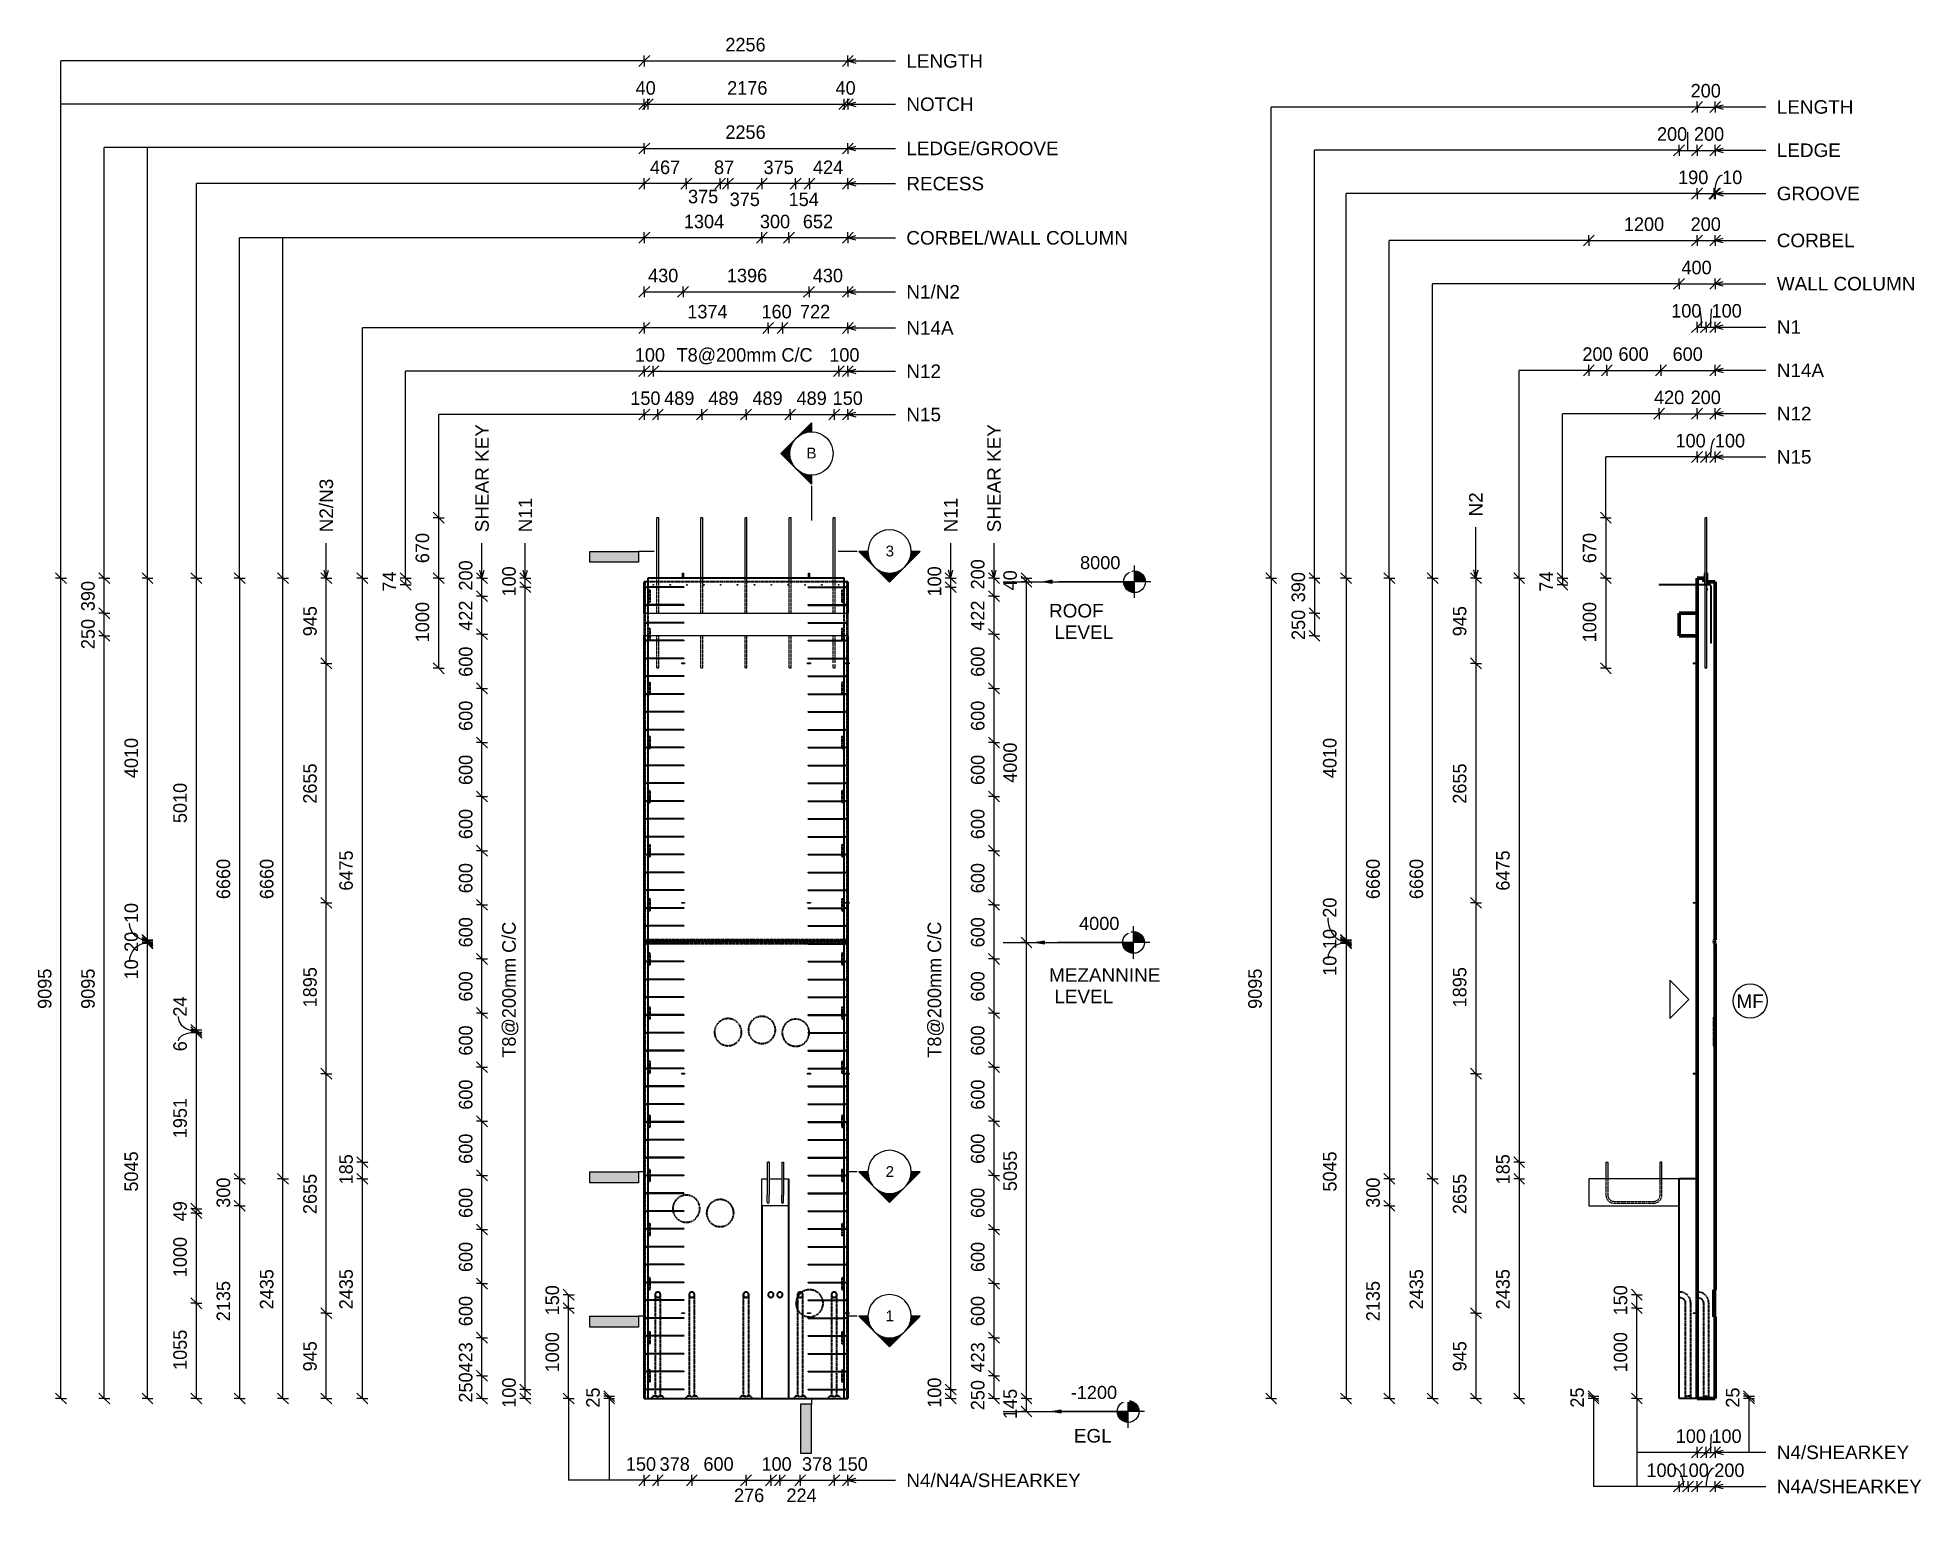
# Model space of a CAD drawing. Header units: millimetres. Extents: x -1213 to 19667, y -2591 to 13692.
import ezdxf

# ---------------------------------------------------------------- set-up
doc = ezdxf.new("R2010")
doc.units = ezdxf.units.MM
doc.linetypes.add('Dash', pattern=[6.36, 3.18, -3.18])
for name, color, linetype, lineweight in [('A-ANNO-DIMS', 211, 'Continuous', 9), ('A-ANNO-DIMS-60', 211, 'Continuous', 9), ('A-DETL-MBND', 5, 'Continuous', 18), ('A-DETL-THIN', 151, 'Continuous', 18), ('A-GENM', 13, 'Continuous', 18), ('A-WALL', 113, 'Continuous', 25), ('A-WALL-HDLN', 110, 'Dash', 25), ('G-ANNO-DIMS', 111, 'Continuous', 9), ('G-ANNO-SYMB', 111, 'Continuous', 9), ('G-ANNO-TEXT', 231, 'Continuous', 9), ('S-BEAM', 12, 'Continuous', 18), ('S-RBAR', 171, 'Continuous', 18)]:
    doc.layers.add(name, color=color, linetype=linetype, lineweight=lineweight)
doc.styles.add('Arial', font='arial.ttf', dxfattribs={"height": 120})
doc.styles.add('Arial_1', font='arial.ttf', dxfattribs={"height": 150})
doc.styles.add('Arial_2', font='arial.ttf', dxfattribs={"height": 144})
doc.styles.add('Nirmala UI Semilight', font='NirmalaS.ttf', dxfattribs={"height": 150})
doc.dimstyles.new('Arrow_Filled_-_2_5_NI_UI', dxfattribs={"dimscale": 304.8, "dimtxt": 157.104592, "dimasz": 0.393701, "dimexe": 0.19685, "dimexo": 0.0625, "dimgap": 0.19685, "dimtad": 1, "dimdec": 0, "dimzin": 0, "dimdsep": 46, "dimtxsty": 'Nirmala UI Semilight', "dimblk1": 'OBLIQUE', "dimblk2": 'OBLIQUE', "dimsah": 1, "dimcen": 0.09, "dimazin": 0, "dimtfac": 1, "dimtdec": 4, "dimtix": 1, "dimtmove": 0, "dimatfit": 3, "dimfxl": 0.19685, "dimfxlon": 1, "dimtvp": 1, "dimtolj": 1, "dimtzin": 0, "dimarcsym": 2})
doc.dimstyles.new('Arrow_Filled_-_2_5_NI_UI_1', dxfattribs={"dimscale": 304.8, "dimtxt": 157.104592, "dimasz": 0.393701, "dimexe": 0.19685, "dimexo": 0.0625, "dimgap": 0.19685, "dimtad": 1, "dimdec": 0, "dimzin": 0, "dimdsep": 46, "dimtxsty": 'Nirmala UI Semilight', "dimblk1": 'OBLIQUE', "dimblk2": 'OBLIQUE', "dimsah": 1, "dimcen": 0.09, "dimazin": 0, "dimtfac": 1, "dimtdec": 4, "dimtix": 1, "dimtmove": 2, "dimatfit": 3, "dimfxl": 0.19685, "dimfxlon": 1, "dimtvp": 1, "dimtolj": 1, "dimtzin": 0, "dimarcsym": 2})
doc.dimstyles.new('Arrow_Filled_-_2_5_NI_UI_2', dxfattribs={"dimscale": 304.8, "dimtxt": 157.104592, "dimasz": 0.393701, "dimexe": 0.19685, "dimexo": 0.0625, "dimgap": 0.19685, "dimtad": 1, "dimdec": 0, "dimzin": 0, "dimdsep": 46, "dimtxsty": 'Nirmala UI Semilight', "dimblk1": 'OBLIQUE', "dimblk2": 'OBLIQUE', "dimsah": 1, "dimcen": 0.09, "dimazin": 0, "dimtfac": 1, "dimtdec": 4, "dimtix": 1, "dimtmove": 1, "dimatfit": 3, "dimfxl": 0.19685, "dimfxlon": 1, "dimtvp": 1, "dimtolj": 1, "dimtzin": 0, "dimarcsym": 2})

msp = doc.modelspace()

# ---------------------------------------------------------------- texts
at = {"layer": 'G-ANNO-SYMB', "char_height": 120, "attachment_point": 1, "style": 'Arial'}
for s, insert, width in [('B', (7309.2, 9146.4), 139.494), ('3', (8186.1, 8060.2), 115.443), ('2', (8186.1, 1180.2), 115.443), ('1', (8186.1, -419.8), 115.443)]:
    msp.add_mtext(s, dxfattribs=dict(at, insert=insert, width=width))
at = {"layer": 'G-ANNO-TEXT', "color": 7, "char_height": 150, "attachment_point": 1, "style": 'Arial_1'}
for s, insert, width in [('LENGTH', (8415.8, 13509.2), 1029.367), ('NOTCH', (8415.8, 13029.2), 904.304), ('LENGTH', (18064.8, 12999.2), 1029.367), ('LEDGE/GROOVE', (8415.8, 12539.2), 2039.493), ('LEDGE', (18064.8, 12519.2), 856.202), ('RECESS', (8415.8, 12149.2), 1038.987), ('GROOVE', (18064.8, 12039.2), 1111.139), ('CORBEL/WALL COLUMN', (8415.8, 11548.5), 2972.657), ('CORBEL', (18064.8, 11519.2), 1038.987), ('N1/N2', (8415.8, 10949.2), 716.709), ('WALL COLUMN', (18064.8, 11039.2), 1861.518), ('N14A', (8415.8, 10549.2), 630.126), ('N1', (18064.8, 10559.2), 322.278), ('N12', (8415.8, 10069.2), 461.772), ('N14A', (18064.8, 10079.2), 630.126), ('N15', (8415.8, 9589.2), 461.772), ('N12', (18064.8, 9599.2), 461.772), ('N15', (18064.8, 9119.2), 461.772), ('ROOF', (9997.9, 7413.5), 731.139), (' LEVEL', (9997.9, 7175.4), 856.202), ('MEZANNINE', (9997.9, 3374.9), 1486.329), (' LEVEL', (9997.9, 3136.7), 856.202), ('MF', (17618.4, 3085.2), 360.759), ('EGL', (10273.2, -1733.8), 505.063), ('N4/SHEARKEY', (18064.8, -1917.5), 1770.126), ('N4/N4A/SHEARKEY', (8415.8, -2227.7), 2332.911), ('N4A/SHEARKEY', (18064.8, -2295.5), 1938.48)]:
    msp.add_mtext(s, dxfattribs=dict(at, insert=insert, width=width))
at = {"layer": 'G-ANNO-TEXT', "color": 7, "char_height": 150, "attachment_point": 1, "rotation": 90, "style": 'Arial_1'}
for s, insert, width in [('SHEAR KEY', (3637, 8208.2), 1447.848), ('SHEAR KEY', (9313.2, 8208.2), 1447.848), ('N2/N3', (1910.9, 8208.2), 716.709), ('N11', (4117, 8208.2), 461.772), ('N11', (8833.2, 8208.2), 461.772), ('N2', (14654, 8383.7), 322.278)]:
    msp.add_mtext(s, dxfattribs=dict(at, insert=insert, width=width))

# ---------------------------------------------------------------- blocks, each defined once
blk = doc.blocks.new('M_Rectangular Corbel - M_Rectangular Corbel-2189266-Elevation Front')
at = {"layer": 'S-BEAM'}
for p, q in [((5511, 7060), (5511, 7310)), ((5511, 7310), (7767, 7310)), ((7767, 7310), (7767, 7060)), ((7767, 7060), (5511, 7060))]:
    blk.add_line(p, q, dxfattribs=at)
blk = doc.blocks.new('RR spread anchor face based - RR-SA-4_0-180-1726831-Elevation Front')
at = {"layer": 'A-GENM'}
for p, q in [((7331, 7749), (7331, 7754)), ((7331, 7754), (7343, 7754)), ((7331, 7700), (7331, 7749)), ((7343, 7749), (7331, 7749)), ((7343, 7754), (7343, 7749)), ((7343, 7749), (7343, 7700))]:
    blk.add_line(p, q, dxfattribs=at)
blk = doc.blocks.new('RR spread anchor face based - RR-SA-2_5-200-1726821-Elevation Front')
at = {"layer": 'A-GENM'}
for p, q in [((5926, 6760), (5928, 6760)), ((5926, 6750), (5926, 6760)), ((5928, 6750), (5926, 6750)), ((5928, 6760), (5953, 6760)), ((5928, 6760), (5928, 6750)), ((5953, 6750), (5928, 6750)), ((5953, 6760), (5956, 6760)), ((5953, 6760), (5953, 6750)), ((5956, 6750), (5953, 6750)), ((5956, 6760), (5956, 6750))]:
    blk.add_line(p, q, dxfattribs=at)
blk = doc.blocks.new('RR spread anchor face based - RR-SA-3_0-200-1726827-Elevation Front')
at = {"layer": 'A-GENM'}
for p, q in [((7727, 6760), (7777, 6760)), ((7777, 6750), (7727, 6750)), ((7777, 6760), (7782, 6760)), ((7777, 6750), (7777, 6760)), ((7782, 6750), (7777, 6750)), ((7782, 6760), (7782, 6750))]:
    blk.add_line(p, q, dxfattribs=at)
blk = doc.blocks.new('M_Rectangular Corbel - M_Rectangular Corbel-3077294-Elevation Front')
at = {"layer": 'S-BEAM'}
for p, q in [((6815, 740), (6815, 1040)), ((6815, 1040), (6874, 1040)), ((6894, 1040), (7034, 1040)), ((7054, 1040), (7115, 1040)), ((7115, 1040), (7115, 740)), ((7115, 740), (6815, 740))]:
    blk.add_line(p, q, dxfattribs=at)
blk = doc.blocks.new('M_Rectangular Corbel - M_Rectangular Corbel-2189266-Elevation Right')
at = {"layer": 'S-BEAM', "lineweight": 50}
for p, q in [((12914, 7310), (12714, 7310)), ((12714, 7310), (12714, 7060)), ((12914, 7060), (12914, 7310)), ((12714, 7060), (12914, 7060))]:
    blk.add_line(p, q, dxfattribs=at)
blk = doc.blocks.new('RR spread anchor face based - RR-SA-4_0-180-1726831-Elevation Right')
at = {"layer": 'A-GENM'}
for p, q in [((12996, 7754), (12994, 7749)), ((12994, 7749), (12994, 7661)), ((13003, 7754), (12996, 7754)), ((13031, 7754), (13024, 7754)), ((13034, 7749), (13031, 7754)), ((13034, 7660), (13034, 7749)), ((13034, 7579), (13024, 7579)), ((13024, 7574), (13034, 7574)), ((13034, 7574), (13034, 7579))]:
    blk.add_line(p, q, dxfattribs=at)
blk = doc.blocks.new('RR spread anchor face based - RR-SA-2_5-200-1726821-Elevation Right')
at = {"layer": 'A-GENM'}
for p, q in [((12869, 6760), (12874, 6760)), ((12869, 6760), (12869, 6750)), ((12874, 6750), (12869, 6750)), ((12874, 6760), (12914, 6760)), ((12874, 6760), (12874, 6750)), ((12914, 6750), (12874, 6750))]:
    blk.add_line(p, q, dxfattribs=at)
blk = doc.blocks.new('M_Rectangular Corbel - M_Rectangular Corbel-3077294-Elevation Right')
at = {"layer": 'S-BEAM'}
for p, q in [((11714, 1040), (11714, 740)), ((12714, 1040), (11714, 1040)), ((11714, 740), (12714, 740))]:
    blk.add_line(p, q, dxfattribs=at)
blk = doc.blocks.new('Detail View - M_Section Tail - Filled Horizontal-14034-Elevation Front')
at = {"layer": 'G-ANNO-SYMB'}
blk.add_hatch(color=256, dxfattribs=at).paths.add_polyline_path([(5448, -604), (5448, -484), (4908, -484), (4908, -604)])
for p, q in [((4908, -604), (4908, -484)), ((4908, -484), (5448, -484)), ((5448, -604), (4908, -604)), ((5448, -484), (5448, -604))]:
    blk.add_line(p, q, dxfattribs=at)
blk = doc.blocks.new('Detail View - M_Section Head - Filled SHOP DWG-1002450-Elevation Front')
at = {"layer": 'G-ANNO-SYMB'}
h = blk.add_hatch(color=256, dxfattribs=at)
edge = h.paths.add_edge_path()
edge.add_line((7891, -484), (7990, -484))
edge.add_arc((8230, -484), 240, 180, 225)
edge.add_line((8060, -654), (7891, -484))
h = blk.add_hatch(color=256, dxfattribs=at)
edge = h.paths.add_edge_path()
edge.add_line((8570, -484), (8400, -654))
edge.add_arc((8230, -484), 240, 315, 360)
edge.add_line((8470, -484), (8570, -484))
h = blk.add_hatch(color=256, dxfattribs=at)
edge = h.paths.add_edge_path()
edge.add_line((8230, -824), (8060, -654))
edge.add_arc((8230, -484), 240, 225, 270)
edge.add_line((8230, -724), (8230, -824))
h = blk.add_hatch(color=256, dxfattribs=at)
edge = h.paths.add_edge_path()
edge.add_line((8230, -824), (8230, -724))
edge.add_arc((8230, -484), 240, 270, 315)
edge.add_line((8400, -654), (8230, -824))
for p, q in [((8230, -824), (7891, -484)), ((7990, -484), (7891, -484)), ((7891, -484), (8060, -654)), ((7990, -484), (7891, -484)), ((8230, -824), (8570, -484)), ((8400, -654), (8570, -484)), ((8470, -484), (8570, -484)), ((8570, -484), (8470, -484)), ((8060, -654), (8230, -824)), ((8230, -824), (8400, -654)), ((8230, -724), (8230, -824)), ((8230, -824), (8230, -724))]:
    blk.add_line(p, q, dxfattribs=at)
for start, end in [(360, 180), (180, 360), (180, 225), (315, 360), (225, 270), (270, 315)]:
    blk.add_arc((8230, -484), 240, start, end, dxfattribs=at)
blk = doc.blocks.new('DIMBLOCK1-Elevation Front')
at = {"layer": 'A-ANNO-DIMS-60'}
for p, q in [((1986, -450), (1926, -390)), ((1986, -450), (1926, -450)), ((1986, -1395), (1986, -450)), ((1986, -450), (2046, -510)), ((1986, -450), (2046, -450)), ((1986, -1395), (1926, -1335)), ((1986, -1395), (1926, -1395)), ((1986, -1395), (2046, -1455)), ((1986, -1395), (2046, -1395))]:
    blk.add_line(p, q, dxfattribs=at)
at = {"layer": 'A-ANNO-DIMS-60', "color": 0, "insert": (1730, -1095), "char_height": 150, "width": 414.76, "attachment_point": 1, "rotation": 90, "line_spacing_factor": 1.142579, "style": 'Nirmala UI Semilight'}
blk.add_mtext('945', dxfattribs=at)
blk = doc.blocks.new('_Oblique')
at = {"color": 0, "linetype": 'ByBlock', "lineweight": -2}
blk.add_line((-0.5, -0.5), (0.5, 0.5), dxfattribs=at)
blk = doc.blocks.new('DIMBLOCK2-Elevation Front')
at = {"layer": 'A-ANNO-DIMS-60'}
for p, q in [((1986, 2205), (1926, 2265)), ((1986, 2205), (1926, 2205)), ((1986, -450), (1986, 2205)), ((1986, 2205), (2046, 2145)), ((1986, 2205), (2046, 2205)), ((1986, -450), (1926, -390)), ((1986, -450), (1926, -450)), ((1986, -450), (2046, -510)), ((1986, -450), (2046, -450))]:
    blk.add_line(p, q, dxfattribs=at)
at = {"layer": 'A-ANNO-DIMS-60', "color": 0, "insert": (1730, 649), "char_height": 150, "width": 548.44, "attachment_point": 1, "rotation": 90, "line_spacing_factor": 1.142579, "style": 'Nirmala UI Semilight'}
blk.add_mtext('2655', dxfattribs=at)
blk = doc.blocks.new('DIMBLOCK3-Elevation Front')
at = {"layer": 'A-ANNO-DIMS-60'}
for p, q in [((1986, 4100), (1926, 4160)), ((1986, 4100), (1926, 4100)), ((1986, 2205), (1986, 4100)), ((1986, 4100), (2046, 4040)), ((1986, 4100), (2046, 4100)), ((1986, 2205), (1926, 2265)), ((1986, 2205), (1926, 2205)), ((1986, 2205), (2046, 2145)), ((1986, 2205), (2046, 2205))]:
    blk.add_line(p, q, dxfattribs=at)
at = {"layer": 'A-ANNO-DIMS-60', "color": 0, "insert": (1730, 2941), "char_height": 150, "width": 507.31, "attachment_point": 1, "rotation": 90, "line_spacing_factor": 1.142579, "style": 'Nirmala UI Semilight'}
blk.add_mtext('1895', dxfattribs=at)
blk = doc.blocks.new('DIMBLOCK4-Elevation Front')
at = {"layer": 'A-ANNO-DIMS-60'}
for p, q in [((1986, 6755), (1926, 6815)), ((1986, 6755), (1926, 6755)), ((1986, 4100), (1986, 6755)), ((1986, 6755), (2046, 6695)), ((1986, 6755), (2046, 6755)), ((1986, 4100), (1926, 4160)), ((1986, 4100), (1926, 4100)), ((1986, 4100), (2046, 4040)), ((1986, 4100), (2046, 4100))]:
    blk.add_line(p, q, dxfattribs=at)
at = {"layer": 'A-ANNO-DIMS-60', "color": 0, "insert": (1730, 5199), "char_height": 150, "width": 548.44, "attachment_point": 1, "rotation": 90, "line_spacing_factor": 1.142579, "style": 'Nirmala UI Semilight'}
blk.add_mtext('2655', dxfattribs=at)
blk = doc.blocks.new('DIMBLOCK5-Elevation Front')
at = {"layer": 'A-ANNO-DIMS-60'}
for p, q in [((1986, 7700), (1926, 7760)), ((1986, 7700), (1926, 7700)), ((1986, 6755), (1986, 7700)), ((1986, 7700), (2046, 7640)), ((1986, 7700), (2046, 7700)), ((1986, 6755), (1926, 6815)), ((1986, 6755), (1926, 6755)), ((1986, 6755), (2046, 6695)), ((1986, 6755), (2046, 6755))]:
    blk.add_line(p, q, dxfattribs=at)
at = {"layer": 'A-ANNO-DIMS-60', "color": 0, "insert": (1730, 7055), "char_height": 150, "width": 414.76, "attachment_point": 1, "rotation": 90, "line_spacing_factor": 1.142579, "style": 'Nirmala UI Semilight'}
blk.add_mtext('945', dxfattribs=at)
blk = doc.blocks.new('DIMBLOCK6-Elevation Front')
at = {"layer": 'A-ANNO-DIMS-60'}
for p, q in [((-955, 7700), (-1015, 7760)), ((-955, 7700), (-1015, 7700)), ((-955, -1395), (-955, 7700)), ((-955, 7700), (-895, 7640)), ((-955, 7700), (-895, 7700)), ((-955, -1395), (-1015, -1335)), ((-955, -1395), (-1015, -1395)), ((-955, -1395), (-895, -1455)), ((-955, -1395), (-895, -1395))]:
    blk.add_line(p, q, dxfattribs=at)
at = {"layer": 'A-ANNO-DIMS-60', "color": 0, "insert": (-1211, 2924), "char_height": 150, "width": 548.44, "attachment_point": 1, "rotation": 90, "line_spacing_factor": 1.142579, "style": 'Nirmala UI Semilight'}
blk.add_mtext('9095', dxfattribs=at)
blk = doc.blocks.new('DIMBLOCK7-Elevation Front')
at = {"layer": 'A-ANNO-DIMS-60'}
for p, q in [((-475, 7310), (-535, 7370)), ((-475, 7310), (-535, 7310)), ((-475, 7060), (-475, 7310)), ((-475, 7310), (-415, 7250)), ((-475, 7310), (-415, 7310)), ((-475, 7060), (-535, 7120)), ((-475, 7060), (-535, 7060)), ((-475, 7060), (-415, 7000)), ((-475, 7060), (-415, 7060))]:
    blk.add_line(p, q, dxfattribs=at)
at = {"layer": 'A-ANNO-DIMS-60', "color": 0, "insert": (-731, 6913), "char_height": 150, "width": 411.33, "attachment_point": 1, "rotation": 90, "line_spacing_factor": 1.142579, "style": 'Nirmala UI Semilight'}
blk.add_mtext('250', dxfattribs=at)
blk = doc.blocks.new('DIMBLOCK8-Elevation Front')
at = {"layer": 'A-ANNO-DIMS-60'}
for p, q in [((-475, 7700), (-535, 7760)), ((-475, 7700), (-535, 7700)), ((-475, 7310), (-475, 7700)), ((-475, 7700), (-415, 7640)), ((-475, 7700), (-415, 7700)), ((-475, 7310), (-535, 7370)), ((-475, 7310), (-535, 7310)), ((-475, 7310), (-415, 7250)), ((-475, 7310), (-415, 7310))]:
    blk.add_line(p, q, dxfattribs=at)
at = {"layer": 'A-ANNO-DIMS-60', "color": 0, "insert": (-731, 7334), "char_height": 150, "width": 411.33, "attachment_point": 1, "rotation": 90, "line_spacing_factor": 1.142579, "style": 'Nirmala UI Semilight'}
blk.add_mtext('390', dxfattribs=at)
blk = doc.blocks.new('DIMBLOCK9-Elevation Front')
at = {"layer": 'A-ANNO-DIMS-60'}
for p, q in [((-475, 7700), (-535, 7760)), ((-475, 7700), (-535, 7700)), ((-475, -1395), (-475, 7700)), ((-475, 7700), (-415, 7640)), ((-475, 7700), (-415, 7700)), ((-475, -1395), (-535, -1335)), ((-475, -1395), (-535, -1395)), ((-475, -1395), (-415, -1455)), ((-475, -1395), (-415, -1395))]:
    blk.add_line(p, q, dxfattribs=at)
at = {"layer": 'A-ANNO-DIMS-60', "color": 0, "insert": (-731, 2924), "char_height": 150, "width": 548.44, "attachment_point": 1, "rotation": 90, "line_spacing_factor": 1.142579, "style": 'Nirmala UI Semilight'}
blk.add_mtext('9095', dxfattribs=at)
blk = doc.blocks.new('DIMBLOCK10-Elevation Front')
at = {"layer": 'A-ANNO-DIMS-60'}
for p, q in [((5, 3650), (-55, 3710)), ((5, 3650), (-55, 3650)), ((5, -1395), (5, 3650)), ((5, 3650), (65, 3590)), ((5, 3650), (65, 3650)), ((5, -1395), (-55, -1335)), ((5, -1395), (-55, -1395)), ((5, -1395), (65, -1455)), ((5, -1395), (65, -1395))]:
    blk.add_line(p, q, dxfattribs=at)
at = {"layer": 'A-ANNO-DIMS-60', "color": 0, "insert": (-251, 898), "char_height": 150, "width": 551.87, "attachment_point": 1, "rotation": 90, "line_spacing_factor": 1.142579, "style": 'Nirmala UI Semilight'}
blk.add_mtext('5045', dxfattribs=at)
blk = doc.blocks.new('DIMBLOCK11-Elevation Front')
at = {"layer": 'A-ANNO-DIMS-60'}
for p, q in [((5, 3660), (-55, 3720)), ((5, 3650), (-55, 3710)), ((5, 3660), (-55, 3660)), ((5, 3650), (-55, 3650)), ((5, 3650), (5, 3660)), ((5, 3660), (65, 3600)), ((5, 3660), (65, 3660)), ((5, 3650), (65, 3590)), ((5, 3650), (65, 3650))]:
    blk.add_line(p, q, dxfattribs=at)
blk.add_ellipse((5, 3445), major_axis=(0, 210), ratio=0.96645, start_param=0, end_param=1.570796, dxfattribs=at)
at = {"layer": 'A-ANNO-DIMS-60', "color": 0, "insert": (-251, 3251), "char_height": 150, "width": 233.09, "attachment_point": 1, "rotation": 90, "line_spacing_factor": 1.142579, "style": 'Nirmala UI Semilight'}
blk.add_mtext('10', dxfattribs=at)
blk = doc.blocks.new('DIMBLOCK12-Elevation Front')
at = {"layer": 'A-ANNO-DIMS-60'}
for p, q in [((5, 3680), (-55, 3740)), ((5, 3660), (-55, 3720)), ((5, 3680), (-55, 3680)), ((5, 3660), (-55, 3660)), ((5, 3660), (5, 3680)), ((5, 3680), (65, 3620)), ((5, 3680), (65, 3680)), ((5, 3660), (65, 3600)), ((5, 3660), (65, 3660))]:
    blk.add_line(p, q, dxfattribs=at)
at = {"layer": 'A-ANNO-DIMS-60', "color": 0, "insert": (-251, 3556), "char_height": 150, "width": 274.22, "attachment_point": 1, "rotation": 90, "line_spacing_factor": 1.142579, "style": 'Nirmala UI Semilight'}
blk.add_mtext('20', dxfattribs=at)
blk = doc.blocks.new('DIMBLOCK13-Elevation Front')
at = {"layer": 'A-ANNO-DIMS-60'}
for p, q in [((5, 3690), (-55, 3750)), ((5, 3680), (-55, 3740)), ((5, 3690), (-55, 3690)), ((5, 3680), (-55, 3680)), ((5, 3680), (5, 3690)), ((5, 3690), (65, 3630)), ((5, 3690), (65, 3690)), ((5, 3680), (65, 3620)), ((5, 3680), (65, 3680))]:
    blk.add_line(p, q, dxfattribs=at)
blk.add_ellipse((5, 3875), major_axis=(203, 0), ratio=0.936101, start_param=3.141593, end_param=4.712389, dxfattribs=at)
at = {"layer": 'A-ANNO-DIMS-60', "color": 0, "insert": (-251, 3875), "char_height": 150, "width": 233.09, "attachment_point": 1, "rotation": 90, "line_spacing_factor": 1.142579, "style": 'Nirmala UI Semilight'}
blk.add_mtext('10', dxfattribs=at)
blk = doc.blocks.new('DIMBLOCK14-Elevation Front')
at = {"layer": 'A-ANNO-DIMS-60'}
for p, q in [((5, 7700), (-55, 7760)), ((5, 7700), (-55, 7700)), ((5, 3690), (5, 7700)), ((5, 7700), (65, 7640)), ((5, 7700), (65, 7700)), ((5, 3690), (-55, 3750)), ((5, 3690), (-55, 3690)), ((5, 3690), (65, 3630)), ((5, 3690), (65, 3690))]:
    blk.add_line(p, q, dxfattribs=at)
at = {"layer": 'A-ANNO-DIMS-60', "color": 0, "insert": (-251, 5482), "char_height": 150, "width": 510.73, "attachment_point": 1, "rotation": 90, "line_spacing_factor": 1.142579, "style": 'Nirmala UI Semilight'}
blk.add_mtext('4010', dxfattribs=at)
blk = doc.blocks.new('DIMBLOCK15-Elevation Front')
at = {"layer": 'A-ANNO-DIMS-60'}
for p, q in [((5511, 13434), (5451, 13374)), ((5511, 13434), (5571, 13494)), ((5511, 13434), (5511, 13494)), ((5511, 13434), (7767, 13434)), ((5511, 13434), (5511, 13374)), ((7767, 13434), (7707, 13374)), ((7767, 13434), (7827, 13494)), ((7767, 13434), (7767, 13494)), ((7767, 13434), (7767, 13374))]:
    blk.add_line(p, q, dxfattribs=at)
at = {"layer": 'A-ANNO-DIMS-60', "color": 0, "insert": (6410, 13690), "char_height": 150, "width": 548.44, "attachment_point": 1, "line_spacing_factor": 1.142579, "style": 'Nirmala UI Semilight'}
blk.add_mtext('2256', dxfattribs=at)
blk = doc.blocks.new('DIMBLOCK16-Elevation Front')
at = {"layer": 'A-ANNO-DIMS-60'}
for p, q in [((5511, 12954), (5451, 12894)), ((5551, 12954), (5491, 12894)), ((5511, 12954), (5571, 13014)), ((5511, 12954), (5511, 13014)), ((5511, 12954), (5551, 12954)), ((5511, 12954), (5511, 12894)), ((5551, 12954), (5611, 13014)), ((5551, 12954), (5551, 13014)), ((5551, 12954), (5551, 12894))]:
    blk.add_line(p, q, dxfattribs=at)
at = {"layer": 'A-ANNO-DIMS-60', "color": 0, "insert": (5415, 13210), "char_height": 150, "width": 277.65, "attachment_point": 1, "line_spacing_factor": 1.142579, "style": 'Nirmala UI Semilight'}
blk.add_mtext('40', dxfattribs=at)
blk = doc.blocks.new('DIMBLOCK17-Elevation Front')
at = {"layer": 'A-ANNO-DIMS-60'}
for p, q in [((5551, 12954), (5491, 12894)), ((5551, 12954), (5611, 13014)), ((5551, 12954), (5551, 13014)), ((5551, 12954), (7727, 12954)), ((5551, 12954), (5551, 12894)), ((7727, 12954), (7667, 12894)), ((7727, 12954), (7787, 13014)), ((7727, 12954), (7727, 13014)), ((7727, 12954), (7727, 12894))]:
    blk.add_line(p, q, dxfattribs=at)
at = {"layer": 'A-ANNO-DIMS-60', "color": 0, "insert": (6430, 13210), "char_height": 150, "width": 500.45, "attachment_point": 1, "line_spacing_factor": 1.142579, "style": 'Nirmala UI Semilight'}
blk.add_mtext('2176', dxfattribs=at)
blk = doc.blocks.new('DIMBLOCK18-Elevation Front')
at = {"layer": 'A-ANNO-DIMS-60'}
for p, q in [((7727, 12954), (7667, 12894)), ((7767, 12954), (7707, 12894)), ((7727, 12954), (7787, 13014)), ((7727, 12954), (7727, 13014)), ((7727, 12954), (7767, 12954)), ((7727, 12954), (7727, 12894)), ((7767, 12954), (7827, 13014)), ((7767, 12954), (7767, 13014)), ((7767, 12954), (7767, 12894))]:
    blk.add_line(p, q, dxfattribs=at)
at = {"layer": 'A-ANNO-DIMS-60', "color": 0, "insert": (7631, 13210), "char_height": 150, "width": 277.65, "attachment_point": 1, "line_spacing_factor": 1.142579, "style": 'Nirmala UI Semilight'}
blk.add_mtext('40', dxfattribs=at)
blk = doc.blocks.new('DIMBLOCK19-Elevation Front')
at = {"layer": 'A-ANNO-DIMS-60'}
for p, q in [((5511, 10874), (5451, 10814)), ((5511, 10874), (5571, 10934)), ((5511, 10874), (5511, 10934)), ((5511, 10874), (5941, 10874)), ((5511, 10874), (5511, 10814)), ((5941, 10874), (5881, 10814)), ((5941, 10874), (6001, 10934)), ((5941, 10874), (5941, 10934)), ((5941, 10874), (5941, 10814))]:
    blk.add_line(p, q, dxfattribs=at)
at = {"layer": 'A-ANNO-DIMS-60', "color": 0, "insert": (5553, 11130), "char_height": 150, "width": 414.76, "attachment_point": 1, "line_spacing_factor": 1.142579, "style": 'Nirmala UI Semilight'}
blk.add_mtext('430', dxfattribs=at)
blk = doc.blocks.new('DIMBLOCK20-Elevation Front')
at = {"layer": 'A-ANNO-DIMS-60'}
for p, q in [((5941, 10874), (5881, 10814)), ((5941, 10874), (6001, 10934)), ((5941, 10874), (5941, 10934)), ((5941, 10874), (7337, 10874)), ((5941, 10874), (5941, 10814)), ((7337, 10874), (7277, 10814)), ((7337, 10874), (7397, 10934)), ((7337, 10874), (7337, 10934)), ((7337, 10874), (7337, 10814))]:
    blk.add_line(p, q, dxfattribs=at)
at = {"layer": 'A-ANNO-DIMS-60', "color": 0, "insert": (6427, 11130), "char_height": 150, "width": 507.31, "attachment_point": 1, "line_spacing_factor": 1.142579, "style": 'Nirmala UI Semilight'}
blk.add_mtext('1396', dxfattribs=at)
blk = doc.blocks.new('DIMBLOCK21-Elevation Front')
at = {"layer": 'A-ANNO-DIMS-60'}
for p, q in [((7337, 10874), (7277, 10814)), ((7337, 10874), (7397, 10934)), ((7337, 10874), (7337, 10934)), ((7337, 10874), (7767, 10874)), ((7337, 10874), (7337, 10814)), ((7767, 10874), (7707, 10814)), ((7767, 10874), (7827, 10934)), ((7767, 10874), (7767, 10934)), ((7767, 10874), (7767, 10814))]:
    blk.add_line(p, q, dxfattribs=at)
at = {"layer": 'A-ANNO-DIMS-60', "color": 0, "insert": (7379, 11130), "char_height": 150, "width": 414.76, "attachment_point": 1, "line_spacing_factor": 1.142579, "style": 'Nirmala UI Semilight'}
blk.add_mtext('430', dxfattribs=at)
blk = doc.blocks.new('DIMBLOCK22-Elevation Front')
at = {"layer": 'A-ANNO-DIMS-60'}
for p, q in [((5511, 12464), (5451, 12404)), ((5511, 12464), (5571, 12524)), ((5511, 12464), (5511, 12524)), ((5511, 12464), (7767, 12464)), ((5511, 12464), (5511, 12404)), ((7767, 12464), (7707, 12404)), ((7767, 12464), (7827, 12524)), ((7767, 12464), (7767, 12524)), ((7767, 12464), (7767, 12404))]:
    blk.add_line(p, q, dxfattribs=at)
at = {"layer": 'A-ANNO-DIMS-60', "color": 0, "insert": (6410, 12720), "char_height": 150, "width": 548.44, "attachment_point": 1, "line_spacing_factor": 1.142579, "style": 'Nirmala UI Semilight'}
blk.add_mtext('2256', dxfattribs=at)
blk = doc.blocks.new('DIMBLOCK23-Elevation Front')
at = {"layer": 'A-ANNO-DIMS-60'}
for p, q in [((5511, 9994), (5571, 10054)), ((5511, 9994), (5511, 10054)), ((5611, 9994), (5671, 10054)), ((5611, 9994), (5611, 10054)), ((5511, 9994), (5451, 9934)), ((5511, 9994), (5611, 9994)), ((5511, 9994), (5511, 9934)), ((5611, 9994), (5551, 9934)), ((5611, 9994), (5611, 9934))]:
    blk.add_line(p, q, dxfattribs=at)
at = {"layer": 'A-ANNO-DIMS-60', "color": 0, "insert": (5406, 10250), "char_height": 150, "width": 370.2, "attachment_point": 1, "line_spacing_factor": 1.142579, "style": 'Nirmala UI Semilight'}
blk.add_mtext('100', dxfattribs=at)
blk = doc.blocks.new('DIMBLOCK24-Elevation Front')
at = {"layer": 'A-ANNO-DIMS-60'}
for p, q in [((5611, 9994), (5671, 10054)), ((5611, 9994), (5611, 10054)), ((7667, 9994), (7727, 10054)), ((7667, 9994), (7667, 10054)), ((5611, 9994), (5551, 9934)), ((5611, 9994), (7667, 9994)), ((5611, 9994), (5611, 9934)), ((7667, 9994), (7607, 9934)), ((7667, 9994), (7667, 9934))]:
    blk.add_line(p, q, dxfattribs=at)
at = {"layer": 'A-ANNO-DIMS-60', "color": 0, "insert": (5869, 10250), "char_height": 150, "width": 1847.55, "attachment_point": 1, "line_spacing_factor": 1.142579, "style": 'Nirmala UI Semilight'}
blk.add_mtext('T8@200mm C/C', dxfattribs=at)
blk = doc.blocks.new('DIMBLOCK25-Elevation Front')
at = {"layer": 'A-ANNO-DIMS-60'}
for p, q in [((7667, 9994), (7727, 10054)), ((7667, 9994), (7667, 10054)), ((7767, 9994), (7827, 10054)), ((7767, 9994), (7767, 10054)), ((7667, 9994), (7607, 9934)), ((7667, 9994), (7767, 9994)), ((7667, 9994), (7667, 9934)), ((7767, 9994), (7707, 9934)), ((7767, 9994), (7767, 9934))]:
    blk.add_line(p, q, dxfattribs=at)
at = {"layer": 'A-ANNO-DIMS-60', "color": 0, "insert": (7562, 10250), "char_height": 150, "width": 370.2, "attachment_point": 1, "line_spacing_factor": 1.142579, "style": 'Nirmala UI Semilight'}
blk.add_mtext('100', dxfattribs=at)
blk = doc.blocks.new('DIMBLOCK26-Elevation Front')
at = {"layer": 'A-ANNO-DIMS-60'}
for p, q in [((5511, 9514), (5451, 9454)), ((5511, 9514), (5571, 9574)), ((5511, 9514), (5511, 9574)), ((5511, 9514), (5661, 9514)), ((5511, 9514), (5511, 9454)), ((5661, 9514), (5601, 9454)), ((5661, 9514), (5721, 9574)), ((5661, 9514), (5661, 9574)), ((5661, 9514), (5661, 9454))]:
    blk.add_line(p, q, dxfattribs=at)
at = {"layer": 'A-ANNO-DIMS-60', "color": 0, "insert": (5356, 9770), "char_height": 150, "width": 370.2, "attachment_point": 1, "line_spacing_factor": 1.142579, "style": 'Nirmala UI Semilight'}
blk.add_mtext('150', dxfattribs=at)
blk = doc.blocks.new('DIMBLOCK27-Elevation Front')
at = {"layer": 'A-ANNO-DIMS-60'}
for p, q in [((5661, 9514), (5601, 9454)), ((5661, 9514), (5721, 9574)), ((5661, 9514), (5661, 9574)), ((5661, 9514), (6150, 9514)), ((5661, 9514), (5661, 9454)), ((6150, 9514), (6090, 9454)), ((6150, 9514), (6210, 9574)), ((6150, 9514), (6150, 9574)), ((6150, 9514), (6150, 9454))]:
    blk.add_line(p, q, dxfattribs=at)
at = {"layer": 'A-ANNO-DIMS-60', "color": 0, "insert": (5732, 9770), "char_height": 150, "width": 414.76, "attachment_point": 1, "line_spacing_factor": 1.142579, "style": 'Nirmala UI Semilight'}
blk.add_mtext('489', dxfattribs=at)
blk = doc.blocks.new('DIMBLOCK28-Elevation Front')
at = {"layer": 'A-ANNO-DIMS-60'}
for p, q in [((6150, 9514), (6090, 9454)), ((6150, 9514), (6210, 9574)), ((6150, 9514), (6150, 9574)), ((6150, 9514), (6639, 9514)), ((6150, 9514), (6150, 9454)), ((6639, 9514), (6579, 9454)), ((6639, 9514), (6699, 9574)), ((6639, 9514), (6639, 9574)), ((6639, 9514), (6639, 9454))]:
    blk.add_line(p, q, dxfattribs=at)
at = {"layer": 'A-ANNO-DIMS-60', "color": 0, "insert": (6221, 9770), "char_height": 150, "width": 414.76, "attachment_point": 1, "line_spacing_factor": 1.142579, "style": 'Nirmala UI Semilight'}
blk.add_mtext('489', dxfattribs=at)
blk = doc.blocks.new('DIMBLOCK29-Elevation Front')
at = {"layer": 'A-ANNO-DIMS-60'}
for p, q in [((6639, 9514), (6579, 9454)), ((6639, 9514), (6699, 9574)), ((6639, 9514), (6639, 9574)), ((6639, 9514), (7128, 9514)), ((6639, 9514), (6639, 9454)), ((7128, 9514), (7068, 9454)), ((7128, 9514), (7188, 9574)), ((7128, 9514), (7128, 9574)), ((7128, 9514), (7128, 9454))]:
    blk.add_line(p, q, dxfattribs=at)
at = {"layer": 'A-ANNO-DIMS-60', "color": 0, "insert": (6710, 9770), "char_height": 150, "width": 414.76, "attachment_point": 1, "line_spacing_factor": 1.142579, "style": 'Nirmala UI Semilight'}
blk.add_mtext('489', dxfattribs=at)
blk = doc.blocks.new('DIMBLOCK30-Elevation Front')
at = {"layer": 'A-ANNO-DIMS-60'}
for p, q in [((7128, 9514), (7068, 9454)), ((7128, 9514), (7188, 9574)), ((7128, 9514), (7128, 9574)), ((7128, 9514), (7617, 9514)), ((7128, 9514), (7128, 9454)), ((7617, 9514), (7557, 9454)), ((7617, 9514), (7677, 9574)), ((7617, 9514), (7617, 9574)), ((7617, 9514), (7617, 9454))]:
    blk.add_line(p, q, dxfattribs=at)
at = {"layer": 'A-ANNO-DIMS-60', "color": 0, "insert": (7199, 9770), "char_height": 150, "width": 414.76, "attachment_point": 1, "line_spacing_factor": 1.142579, "style": 'Nirmala UI Semilight'}
blk.add_mtext('489', dxfattribs=at)
blk = doc.blocks.new('DIMBLOCK31-Elevation Front')
at = {"layer": 'A-ANNO-DIMS-60'}
for p, q in [((7617, 9514), (7557, 9454)), ((7617, 9514), (7677, 9574)), ((7617, 9514), (7617, 9574)), ((7617, 9514), (7767, 9514)), ((7617, 9514), (7617, 9454)), ((7767, 9514), (7707, 9454)), ((7767, 9514), (7827, 9574)), ((7767, 9514), (7767, 9574)), ((7767, 9514), (7767, 9454))]:
    blk.add_line(p, q, dxfattribs=at)
at = {"layer": 'A-ANNO-DIMS-60', "color": 0, "insert": (7599, 9770), "char_height": 150, "width": 370.2, "attachment_point": 1, "line_spacing_factor": 1.142579, "style": 'Nirmala UI Semilight'}
blk.add_mtext('150', dxfattribs=at)
blk = doc.blocks.new('DIMBLOCK32-Elevation Front')
at = {"layer": 'A-ANNO-DIMS-60'}
for p, q in [((3232, 7700), (3172, 7760)), ((3232, 7700), (3172, 7700)), ((3232, 6700), (3232, 7700)), ((3232, 7700), (3292, 7640)), ((3232, 7700), (3292, 7700)), ((3232, 6700), (3172, 6760)), ((3232, 6700), (3172, 6700)), ((3232, 6700), (3292, 6640)), ((3232, 6700), (3292, 6700))]:
    blk.add_line(p, q, dxfattribs=at)
at = {"layer": 'A-ANNO-DIMS-60', "color": 0, "insert": (2976, 6989), "char_height": 150, "width": 507.31, "attachment_point": 1, "rotation": 90, "line_spacing_factor": 1.142579, "style": 'Nirmala UI Semilight'}
blk.add_mtext('1000', dxfattribs=at)
blk = doc.blocks.new('DIMBLOCK33-Elevation Front')
at = {"layer": 'A-ANNO-DIMS-60'}
for p, q in [((3232, 8370), (3172, 8430)), ((3232, 8370), (3172, 8370)), ((3232, 7700), (3232, 8370)), ((3232, 8370), (3292, 8310)), ((3232, 8370), (3292, 8370)), ((3232, 7700), (3172, 7760)), ((3232, 7700), (3172, 7700)), ((3232, 7700), (3292, 7640)), ((3232, 7700), (3292, 7700))]:
    blk.add_line(p, q, dxfattribs=at)
at = {"layer": 'A-ANNO-DIMS-60', "color": 0, "insert": (2976, 7866), "char_height": 150, "width": 404.47, "attachment_point": 1, "rotation": 90, "line_spacing_factor": 1.142579, "style": 'Nirmala UI Semilight'}
blk.add_mtext('670', dxfattribs=at)
blk = doc.blocks.new('DIMBLOCK34-Elevation Front')
at = {"layer": 'A-ANNO-DIMS-60'}
for p, q in [((2866, 7700), (2806, 7760)), ((2866, 7700), (2806, 7700)), ((2866, 7626), (2806, 7686)), ((2866, 7626), (2806, 7626)), ((2866, 7626), (2866, 7700)), ((2866, 7700), (2926, 7640)), ((2866, 7700), (2926, 7700)), ((2866, 7626), (2926, 7566)), ((2866, 7626), (2926, 7626))]:
    blk.add_line(p, q, dxfattribs=at)
at = {"layer": 'A-ANNO-DIMS-60', "color": 0, "insert": (2610, 7550), "char_height": 150, "width": 270.79, "attachment_point": 1, "rotation": 90, "line_spacing_factor": 1.142579, "style": 'Nirmala UI Semilight'}
blk.add_mtext('74', dxfattribs=at)
blk = doc.blocks.new('DIMBLOCK35-Elevation Front')
at = {"layer": 'A-ANNO-DIMS-60'}
for p, q in [((3712, -1145), (3652, -1085)), ((3712, -1145), (3652, -1145)), ((3712, -1395), (3712, -1145)), ((3712, -1145), (3772, -1205)), ((3712, -1145), (3772, -1145)), ((3712, -1395), (3652, -1335)), ((3712, -1395), (3652, -1395)), ((3712, -1395), (3772, -1455)), ((3712, -1395), (3772, -1395))]:
    blk.add_line(p, q, dxfattribs=at)
at = {"layer": 'A-ANNO-DIMS-60', "color": 0, "insert": (3456, -1441), "char_height": 150, "width": 411.33, "attachment_point": 1, "rotation": 90, "line_spacing_factor": 1.142579, "style": 'Nirmala UI Semilight'}
blk.add_mtext('250', dxfattribs=at)
blk = doc.blocks.new('DIMBLOCK36-Elevation Front')
at = {"layer": 'A-ANNO-DIMS-60'}
for p, q in [((3712, -722), (3652, -662)), ((3712, -722), (3652, -722)), ((3712, -1145), (3712, -722)), ((3712, -722), (3772, -782)), ((3712, -722), (3772, -722)), ((3712, -1145), (3652, -1085)), ((3712, -1145), (3652, -1145)), ((3712, -1145), (3772, -1205)), ((3712, -1145), (3772, -1145))]:
    blk.add_line(p, q, dxfattribs=at)
at = {"layer": 'A-ANNO-DIMS-60', "color": 0, "insert": (3456, -1107), "char_height": 150, "width": 414.76, "attachment_point": 1, "rotation": 90, "line_spacing_factor": 1.142579, "style": 'Nirmala UI Semilight'}
blk.add_mtext('423', dxfattribs=at)
blk = doc.blocks.new('DIMBLOCK37-Elevation Front')
at = {"layer": 'A-ANNO-DIMS-60'}
for p, q in [((3712, -122), (3652, -62)), ((3712, -122), (3652, -122)), ((3712, -722), (3712, -122)), ((3712, -122), (3772, -182)), ((3712, -122), (3772, -122)), ((3712, -722), (3652, -662)), ((3712, -722), (3652, -722)), ((3712, -722), (3772, -782)), ((3712, -722), (3772, -722))]:
    blk.add_line(p, q, dxfattribs=at)
at = {"layer": 'A-ANNO-DIMS-60', "color": 0, "insert": (3456, -594), "char_height": 150, "width": 411.33, "attachment_point": 1, "rotation": 90, "line_spacing_factor": 1.142579, "style": 'Nirmala UI Semilight'}
blk.add_mtext('600', dxfattribs=at)
blk = doc.blocks.new('DIMBLOCK38-Elevation Front')
at = {"layer": 'A-ANNO-DIMS-60'}
for p, q in [((3712, 478), (3652, 538)), ((3712, 478), (3652, 478)), ((3712, -122), (3712, 478)), ((3712, 478), (3772, 418)), ((3712, 478), (3772, 478)), ((3712, -122), (3652, -62)), ((3712, -122), (3652, -122)), ((3712, -122), (3772, -182)), ((3712, -122), (3772, -122))]:
    blk.add_line(p, q, dxfattribs=at)
at = {"layer": 'A-ANNO-DIMS-60', "color": 0, "insert": (3456, 6), "char_height": 150, "width": 411.33, "attachment_point": 1, "rotation": 90, "line_spacing_factor": 1.142579, "style": 'Nirmala UI Semilight'}
blk.add_mtext('600', dxfattribs=at)
blk = doc.blocks.new('DIMBLOCK39-Elevation Front')
at = {"layer": 'A-ANNO-DIMS-60'}
for p, q in [((3712, 1078), (3652, 1138)), ((3712, 1078), (3652, 1078)), ((3712, 478), (3712, 1078)), ((3712, 1078), (3772, 1018)), ((3712, 1078), (3772, 1078)), ((3712, 478), (3652, 538)), ((3712, 478), (3652, 478)), ((3712, 478), (3772, 418)), ((3712, 478), (3772, 478))]:
    blk.add_line(p, q, dxfattribs=at)
at = {"layer": 'A-ANNO-DIMS-60', "color": 0, "insert": (3456, 606), "char_height": 150, "width": 411.33, "attachment_point": 1, "rotation": 90, "line_spacing_factor": 1.142579, "style": 'Nirmala UI Semilight'}
blk.add_mtext('600', dxfattribs=at)
blk = doc.blocks.new('DIMBLOCK40-Elevation Front')
at = {"layer": 'A-ANNO-DIMS-60'}
for p, q in [((3712, 1678), (3652, 1738)), ((3712, 1678), (3652, 1678)), ((3712, 1078), (3712, 1678)), ((3712, 1678), (3772, 1618)), ((3712, 1678), (3772, 1678)), ((3712, 1078), (3652, 1138)), ((3712, 1078), (3652, 1078)), ((3712, 1078), (3772, 1018)), ((3712, 1078), (3772, 1078))]:
    blk.add_line(p, q, dxfattribs=at)
at = {"layer": 'A-ANNO-DIMS-60', "color": 0, "insert": (3456, 1206), "char_height": 150, "width": 411.33, "attachment_point": 1, "rotation": 90, "line_spacing_factor": 1.142579, "style": 'Nirmala UI Semilight'}
blk.add_mtext('600', dxfattribs=at)
blk = doc.blocks.new('DIMBLOCK41-Elevation Front')
at = {"layer": 'A-ANNO-DIMS-60'}
for p, q in [((3712, 2278), (3652, 2338)), ((3712, 2278), (3652, 2278)), ((3712, 1678), (3712, 2278)), ((3712, 2278), (3772, 2218)), ((3712, 2278), (3772, 2278)), ((3712, 1678), (3652, 1738)), ((3712, 1678), (3652, 1678)), ((3712, 1678), (3772, 1618)), ((3712, 1678), (3772, 1678))]:
    blk.add_line(p, q, dxfattribs=at)
at = {"layer": 'A-ANNO-DIMS-60', "color": 0, "insert": (3456, 1806), "char_height": 150, "width": 411.33, "attachment_point": 1, "rotation": 90, "line_spacing_factor": 1.142579, "style": 'Nirmala UI Semilight'}
blk.add_mtext('600', dxfattribs=at)
blk = doc.blocks.new('DIMBLOCK42-Elevation Front')
at = {"layer": 'A-ANNO-DIMS-60'}
for p, q in [((3712, 2878), (3652, 2938)), ((3712, 2878), (3652, 2878)), ((3712, 2278), (3712, 2878)), ((3712, 2878), (3772, 2818)), ((3712, 2878), (3772, 2878)), ((3712, 2278), (3652, 2338)), ((3712, 2278), (3652, 2278)), ((3712, 2278), (3772, 2218)), ((3712, 2278), (3772, 2278))]:
    blk.add_line(p, q, dxfattribs=at)
at = {"layer": 'A-ANNO-DIMS-60', "color": 0, "insert": (3456, 2406), "char_height": 150, "width": 411.33, "attachment_point": 1, "rotation": 90, "line_spacing_factor": 1.142579, "style": 'Nirmala UI Semilight'}
blk.add_mtext('600', dxfattribs=at)
blk = doc.blocks.new('DIMBLOCK43-Elevation Front')
at = {"layer": 'A-ANNO-DIMS-60'}
for p, q in [((3712, 3478), (3652, 3538)), ((3712, 3478), (3652, 3478)), ((3712, 2878), (3712, 3478)), ((3712, 3478), (3772, 3418)), ((3712, 3478), (3772, 3478)), ((3712, 2878), (3652, 2938)), ((3712, 2878), (3652, 2878)), ((3712, 2878), (3772, 2818)), ((3712, 2878), (3772, 2878))]:
    blk.add_line(p, q, dxfattribs=at)
at = {"layer": 'A-ANNO-DIMS-60', "color": 0, "insert": (3456, 3006), "char_height": 150, "width": 411.33, "attachment_point": 1, "rotation": 90, "line_spacing_factor": 1.142579, "style": 'Nirmala UI Semilight'}
blk.add_mtext('600', dxfattribs=at)
blk = doc.blocks.new('DIMBLOCK44-Elevation Front')
at = {"layer": 'A-ANNO-DIMS-60'}
for p, q in [((3712, 4078), (3652, 4138)), ((3712, 4078), (3652, 4078)), ((3712, 3478), (3712, 4078)), ((3712, 4078), (3772, 4018)), ((3712, 4078), (3772, 4078)), ((3712, 3478), (3652, 3538)), ((3712, 3478), (3652, 3478)), ((3712, 3478), (3772, 3418)), ((3712, 3478), (3772, 3478))]:
    blk.add_line(p, q, dxfattribs=at)
at = {"layer": 'A-ANNO-DIMS-60', "color": 0, "insert": (3456, 3606), "char_height": 150, "width": 411.33, "attachment_point": 1, "rotation": 90, "line_spacing_factor": 1.142579, "style": 'Nirmala UI Semilight'}
blk.add_mtext('600', dxfattribs=at)
blk = doc.blocks.new('DIMBLOCK45-Elevation Front')
at = {"layer": 'A-ANNO-DIMS-60'}
for p, q in [((3712, 4678), (3652, 4738)), ((3712, 4678), (3652, 4678)), ((3712, 4078), (3712, 4678)), ((3712, 4678), (3772, 4618)), ((3712, 4678), (3772, 4678)), ((3712, 4078), (3652, 4138)), ((3712, 4078), (3652, 4078)), ((3712, 4078), (3772, 4018)), ((3712, 4078), (3772, 4078))]:
    blk.add_line(p, q, dxfattribs=at)
at = {"layer": 'A-ANNO-DIMS-60', "color": 0, "insert": (3456, 4206), "char_height": 150, "width": 411.33, "attachment_point": 1, "rotation": 90, "line_spacing_factor": 1.142579, "style": 'Nirmala UI Semilight'}
blk.add_mtext('600', dxfattribs=at)
blk = doc.blocks.new('DIMBLOCK46-Elevation Front')
at = {"layer": 'A-ANNO-DIMS-60'}
for p, q in [((3712, 5278), (3652, 5338)), ((3712, 5278), (3652, 5278)), ((3712, 4678), (3712, 5278)), ((3712, 5278), (3772, 5218)), ((3712, 5278), (3772, 5278)), ((3712, 4678), (3652, 4738)), ((3712, 4678), (3652, 4678)), ((3712, 4678), (3772, 4618)), ((3712, 4678), (3772, 4678))]:
    blk.add_line(p, q, dxfattribs=at)
at = {"layer": 'A-ANNO-DIMS-60', "color": 0, "insert": (3456, 4806), "char_height": 150, "width": 411.33, "attachment_point": 1, "rotation": 90, "line_spacing_factor": 1.142579, "style": 'Nirmala UI Semilight'}
blk.add_mtext('600', dxfattribs=at)
blk = doc.blocks.new('DIMBLOCK47-Elevation Front')
at = {"layer": 'A-ANNO-DIMS-60'}
for p, q in [((3712, 5878), (3652, 5938)), ((3712, 5878), (3652, 5878)), ((3712, 5278), (3712, 5878)), ((3712, 5878), (3772, 5818)), ((3712, 5878), (3772, 5878)), ((3712, 5278), (3652, 5338)), ((3712, 5278), (3652, 5278)), ((3712, 5278), (3772, 5218)), ((3712, 5278), (3772, 5278))]:
    blk.add_line(p, q, dxfattribs=at)
at = {"layer": 'A-ANNO-DIMS-60', "color": 0, "insert": (3456, 5406), "char_height": 150, "width": 411.33, "attachment_point": 1, "rotation": 90, "line_spacing_factor": 1.142579, "style": 'Nirmala UI Semilight'}
blk.add_mtext('600', dxfattribs=at)
blk = doc.blocks.new('DIMBLOCK48-Elevation Front')
at = {"layer": 'A-ANNO-DIMS-60'}
for p, q in [((3712, 6478), (3652, 6538)), ((3712, 6478), (3652, 6478)), ((3712, 5878), (3712, 6478)), ((3712, 6478), (3772, 6418)), ((3712, 6478), (3772, 6478)), ((3712, 5878), (3652, 5938)), ((3712, 5878), (3652, 5878)), ((3712, 5878), (3772, 5818)), ((3712, 5878), (3772, 5878))]:
    blk.add_line(p, q, dxfattribs=at)
at = {"layer": 'A-ANNO-DIMS-60', "color": 0, "insert": (3456, 6006), "char_height": 150, "width": 411.33, "attachment_point": 1, "rotation": 90, "line_spacing_factor": 1.142579, "style": 'Nirmala UI Semilight'}
blk.add_mtext('600', dxfattribs=at)
blk = doc.blocks.new('DIMBLOCK49-Elevation Front')
at = {"layer": 'A-ANNO-DIMS-60'}
for p, q in [((3712, 7078), (3652, 7138)), ((3712, 7078), (3652, 7078)), ((3712, 6478), (3712, 7078)), ((3712, 7078), (3772, 7018)), ((3712, 7078), (3772, 7078)), ((3712, 6478), (3652, 6538)), ((3712, 6478), (3652, 6478)), ((3712, 6478), (3772, 6418)), ((3712, 6478), (3772, 6478))]:
    blk.add_line(p, q, dxfattribs=at)
at = {"layer": 'A-ANNO-DIMS-60', "color": 0, "insert": (3456, 6606), "char_height": 150, "width": 411.33, "attachment_point": 1, "rotation": 90, "line_spacing_factor": 1.142579, "style": 'Nirmala UI Semilight'}
blk.add_mtext('600', dxfattribs=at)
blk = doc.blocks.new('DIMBLOCK50-Elevation Front')
at = {"layer": 'A-ANNO-DIMS-60'}
for p, q in [((3712, 7500), (3652, 7560)), ((3712, 7500), (3652, 7500)), ((3712, 7078), (3712, 7500)), ((3712, 7500), (3772, 7440)), ((3712, 7500), (3772, 7500)), ((3712, 7078), (3652, 7138)), ((3712, 7078), (3652, 7078)), ((3712, 7078), (3772, 7018)), ((3712, 7078), (3772, 7078))]:
    blk.add_line(p, q, dxfattribs=at)
at = {"layer": 'A-ANNO-DIMS-60', "color": 0, "insert": (3456, 7116), "char_height": 150, "width": 414.76, "attachment_point": 1, "rotation": 90, "line_spacing_factor": 1.142579, "style": 'Nirmala UI Semilight'}
blk.add_mtext('422', dxfattribs=at)
blk = doc.blocks.new('DIMBLOCK51-Elevation Front')
at = {"layer": 'A-ANNO-DIMS-60'}
for p, q in [((3712, 7700), (3652, 7760)), ((3712, 7700), (3652, 7700)), ((3712, 7500), (3652, 7560)), ((3712, 7500), (3712, 7700)), ((3712, 7700), (3772, 7640)), ((3712, 7700), (3772, 7700)), ((3712, 7500), (3652, 7500)), ((3712, 7500), (3772, 7440)), ((3712, 7500), (3772, 7500))]:
    blk.add_line(p, q, dxfattribs=at)
at = {"layer": 'A-ANNO-DIMS-60', "color": 0, "insert": (3456, 7562), "char_height": 150, "width": 411.33, "attachment_point": 1, "rotation": 90, "line_spacing_factor": 1.142579, "style": 'Nirmala UI Semilight'}
blk.add_mtext('200', dxfattribs=at)
blk = doc.blocks.new('DIMBLOCK52-Elevation Front')
at = {"layer": 'A-ANNO-DIMS-60'}
for p, q in [((4192, -1295), (4132, -1235)), ((4192, -1295), (4132, -1295)), ((4192, -1395), (4132, -1335)), ((4192, -1395), (4132, -1395)), ((4192, -1395), (4192, -1295)), ((4192, -1295), (4252, -1355)), ((4192, -1295), (4252, -1295)), ((4192, -1395), (4252, -1455)), ((4192, -1395), (4252, -1395))]:
    blk.add_line(p, q, dxfattribs=at)
at = {"layer": 'A-ANNO-DIMS-60', "color": 0, "insert": (3936, -1499), "char_height": 150, "width": 370.2, "attachment_point": 1, "rotation": 90, "line_spacing_factor": 1.142579, "style": 'Nirmala UI Semilight'}
blk.add_mtext('100', dxfattribs=at)
blk = doc.blocks.new('DIMBLOCK53-Elevation Front')
at = {"layer": 'A-ANNO-DIMS-60'}
for p, q in [((4192, 7600), (4132, 7660)), ((4192, 7600), (4132, 7600)), ((4192, -1295), (4192, 7600)), ((4192, 7600), (4252, 7540)), ((4192, 7600), (4252, 7600)), ((4192, -1295), (4132, -1235)), ((4192, -1295), (4132, -1295)), ((4192, -1295), (4252, -1355)), ((4192, -1295), (4252, -1295))]:
    blk.add_line(p, q, dxfattribs=at)
at = {"layer": 'A-ANNO-DIMS-60', "color": 0, "insert": (3936, 2383), "char_height": 150, "width": 1847.55, "attachment_point": 1, "rotation": 90, "line_spacing_factor": 1.142579, "style": 'Nirmala UI Semilight'}
blk.add_mtext('T8@200mm C/C', dxfattribs=at)
blk = doc.blocks.new('DIMBLOCK54-Elevation Front')
at = {"layer": 'A-ANNO-DIMS-60'}
for p, q in [((4192, 7700), (4132, 7760)), ((4192, 7700), (4132, 7700)), ((4192, 7600), (4132, 7660)), ((4192, 7600), (4132, 7600)), ((4192, 7600), (4192, 7700)), ((4192, 7700), (4252, 7640)), ((4192, 7700), (4252, 7700)), ((4192, 7600), (4252, 7540)), ((4192, 7600), (4252, 7600))]:
    blk.add_line(p, q, dxfattribs=at)
at = {"layer": 'A-ANNO-DIMS-60', "color": 0, "insert": (3936, 7496), "char_height": 150, "width": 370.2, "attachment_point": 1, "rotation": 90, "line_spacing_factor": 1.142579, "style": 'Nirmala UI Semilight'}
blk.add_mtext('100', dxfattribs=at)
blk = doc.blocks.new('DIMBLOCK55-Elevation Front')
at = {"layer": 'A-ANNO-DIMS-60'}
for p, q in [((4672, -395), (4612, -335)), ((4672, -395), (4612, -395)), ((4672, -1395), (4672, -395)), ((4672, -395), (4732, -455)), ((4672, -395), (4732, -395)), ((4672, -1395), (4612, -1335)), ((4672, -1395), (4612, -1395)), ((4672, -1395), (4732, -1455)), ((4672, -1395), (4732, -1395))]:
    blk.add_line(p, q, dxfattribs=at)
at = {"layer": 'A-ANNO-DIMS-60', "color": 0, "insert": (4416, -1106), "char_height": 150, "width": 507.31, "attachment_point": 1, "rotation": 90, "line_spacing_factor": 1.142579, "style": 'Nirmala UI Semilight'}
blk.add_mtext('1000', dxfattribs=at)
blk = doc.blocks.new('DIMBLOCK56-Elevation Front')
at = {"layer": 'A-ANNO-DIMS-60'}
for p, q in [((4672, -245), (4612, -185)), ((4672, -245), (4612, -245)), ((4672, -395), (4612, -335)), ((4672, -395), (4612, -395)), ((4672, -395), (4672, -245)), ((4672, -245), (4732, -305)), ((4672, -245), (4732, -245)), ((4672, -395), (4732, -455)), ((4672, -395), (4732, -395))]:
    blk.add_line(p, q, dxfattribs=at)
at = {"layer": 'A-ANNO-DIMS-60', "color": 0, "insert": (4416, -474), "char_height": 150, "width": 370.2, "attachment_point": 1, "rotation": 90, "line_spacing_factor": 1.142579, "style": 'Nirmala UI Semilight'}
blk.add_mtext('150', dxfattribs=at)
blk = doc.blocks.new('DIMBLOCK57-Elevation Front')
at = {"layer": 'A-ANNO-DIMS-60'}
for p, q in [((5511, -2303), (5571, -2243)), ((5511, -2303), (5511, -2243)), ((5661, -2303), (5721, -2243)), ((5661, -2303), (5661, -2243)), ((5511, -2303), (5451, -2363)), ((5511, -2303), (5661, -2303)), ((5511, -2303), (5511, -2363)), ((5661, -2303), (5601, -2363)), ((5661, -2303), (5661, -2363))]:
    blk.add_line(p, q, dxfattribs=at)
at = {"layer": 'A-ANNO-DIMS-60', "color": 0, "insert": (5307, -2047), "char_height": 150, "width": 370.2, "attachment_point": 1, "line_spacing_factor": 1.142579, "style": 'Nirmala UI Semilight'}
blk.add_mtext('150', dxfattribs=at)
blk = doc.blocks.new('DIMBLOCK58-Elevation Front')
at = {"layer": 'A-ANNO-DIMS-60'}
for p, q in [((5661, -2303), (5721, -2243)), ((5661, -2303), (5661, -2243)), ((6039, -2303), (6099, -2243)), ((6039, -2303), (6039, -2243)), ((5661, -2303), (5601, -2363)), ((5661, -2303), (6039, -2303)), ((5661, -2303), (5661, -2363)), ((6039, -2303), (5979, -2363)), ((6039, -2303), (6039, -2363))]:
    blk.add_line(p, q, dxfattribs=at)
at = {"layer": 'A-ANNO-DIMS-60', "color": 0, "insert": (5681, -2047), "char_height": 150, "width": 404.47, "attachment_point": 1, "line_spacing_factor": 1.142579, "style": 'Nirmala UI Semilight'}
blk.add_mtext('378', dxfattribs=at)
blk = doc.blocks.new('DIMBLOCK59-Elevation Front')
at = {"layer": 'A-ANNO-DIMS-60'}
for p, q in [((6039, -2303), (6099, -2243)), ((6039, -2303), (6039, -2243)), ((6639, -2303), (6699, -2243)), ((6639, -2303), (6639, -2243)), ((6039, -2303), (5979, -2363)), ((6039, -2303), (6639, -2303)), ((6039, -2303), (6039, -2363)), ((6639, -2303), (6579, -2363)), ((6639, -2303), (6639, -2363))]:
    blk.add_line(p, q, dxfattribs=at)
at = {"layer": 'A-ANNO-DIMS-60', "color": 0, "insert": (6167, -2047), "char_height": 150, "width": 411.33, "attachment_point": 1, "line_spacing_factor": 1.142579, "style": 'Nirmala UI Semilight'}
blk.add_mtext('600', dxfattribs=at)
blk = doc.blocks.new('DIMBLOCK60-Elevation Front')
at = {"layer": 'A-ANNO-DIMS-60'}
for p, q in [((6639, -2303), (6699, -2243)), ((6639, -2303), (6639, -2243)), ((6915, -2303), (6975, -2243)), ((6915, -2303), (6915, -2243)), ((6639, -2303), (6579, -2363)), ((6639, -2303), (6915, -2303)), ((6639, -2303), (6639, -2363)), ((6915, -2303), (6855, -2363)), ((6915, -2303), (6915, -2363))]:
    blk.add_line(p, q, dxfattribs=at)
at = {"layer": 'A-ANNO-DIMS-60', "color": 0, "insert": (6506, -2394), "char_height": 150, "width": 404.47, "attachment_point": 1, "line_spacing_factor": 1.142579, "style": 'Nirmala UI Semilight'}
blk.add_mtext('276', dxfattribs=at)
blk = doc.blocks.new('DIMBLOCK61-Elevation Front')
at = {"layer": 'A-ANNO-DIMS-60'}
for p, q in [((6915, -2303), (6975, -2243)), ((6915, -2303), (6915, -2243)), ((7015, -2303), (7075, -2243)), ((7015, -2303), (7015, -2243)), ((6915, -2303), (6855, -2363)), ((6915, -2303), (7015, -2303)), ((6915, -2303), (6915, -2363)), ((7015, -2303), (6955, -2363)), ((7015, -2303), (7015, -2363))]:
    blk.add_line(p, q, dxfattribs=at)
at = {"layer": 'A-ANNO-DIMS-60', "color": 0, "insert": (6810, -2047), "char_height": 150, "width": 370.2, "attachment_point": 1, "line_spacing_factor": 1.142579, "style": 'Nirmala UI Semilight'}
blk.add_mtext('100', dxfattribs=at)
blk = doc.blocks.new('DIMBLOCK62-Elevation Front')
at = {"layer": 'A-ANNO-DIMS-60'}
for p, q in [((7015, -2303), (7075, -2243)), ((7015, -2303), (7015, -2243)), ((7239, -2303), (7299, -2243)), ((7239, -2303), (7239, -2243)), ((7015, -2303), (6955, -2363)), ((7015, -2303), (7239, -2303)), ((7015, -2303), (7015, -2363)), ((7239, -2303), (7179, -2363)), ((7239, -2303), (7239, -2363))]:
    blk.add_line(p, q, dxfattribs=at)
at = {"layer": 'A-ANNO-DIMS-60', "color": 0, "insert": (7087, -2394), "char_height": 150, "width": 414.76, "attachment_point": 1, "line_spacing_factor": 1.142579, "style": 'Nirmala UI Semilight'}
blk.add_mtext('224', dxfattribs=at)
blk = doc.blocks.new('DIMBLOCK63-Elevation Front')
at = {"layer": 'A-ANNO-DIMS-60'}
for p, q in [((7239, -2303), (7299, -2243)), ((7239, -2303), (7239, -2243)), ((7617, -2303), (7677, -2243)), ((7617, -2303), (7617, -2243)), ((7239, -2303), (7179, -2363)), ((7239, -2303), (7617, -2303)), ((7239, -2303), (7239, -2363)), ((7617, -2303), (7557, -2363)), ((7617, -2303), (7617, -2363))]:
    blk.add_line(p, q, dxfattribs=at)
at = {"layer": 'A-ANNO-DIMS-60', "color": 0, "insert": (7259, -2047), "char_height": 150, "width": 404.47, "attachment_point": 1, "line_spacing_factor": 1.142579, "style": 'Nirmala UI Semilight'}
blk.add_mtext('378', dxfattribs=at)
blk = doc.blocks.new('DIMBLOCK64-Elevation Front')
at = {"layer": 'A-ANNO-DIMS-60'}
for p, q in [((7617, -2303), (7677, -2243)), ((7617, -2303), (7617, -2243)), ((7767, -2303), (7827, -2243)), ((7767, -2303), (7767, -2243)), ((7617, -2303), (7557, -2363)), ((7617, -2303), (7767, -2303)), ((7617, -2303), (7617, -2363)), ((7767, -2303), (7707, -2363)), ((7767, -2303), (7767, -2363))]:
    blk.add_line(p, q, dxfattribs=at)
at = {"layer": 'A-ANNO-DIMS-60', "color": 0, "insert": (7654, -2047), "char_height": 150, "width": 370.2, "attachment_point": 1, "line_spacing_factor": 1.142579, "style": 'Nirmala UI Semilight'}
blk.add_mtext('150', dxfattribs=at)
blk = doc.blocks.new('DIMBLOCK65-Elevation Front')
at = {"layer": 'A-ANNO-DIMS-60'}
for p, q in [((5122, -1370), (5062, -1310)), ((5122, -1395), (5062, -1335)), ((5122, -1370), (5062, -1370)), ((5122, -1395), (5062, -1395)), ((5122, -1395), (5122, -1370)), ((5122, -1370), (5182, -1430)), ((5122, -1370), (5182, -1370)), ((5122, -1395), (5182, -1455)), ((5122, -1395), (5182, -1395))]:
    blk.add_line(p, q, dxfattribs=at)
at = {"layer": 'A-ANNO-DIMS-60', "color": 0, "insert": (4867, -1497), "char_height": 150, "width": 274.22, "attachment_point": 1, "rotation": 90, "line_spacing_factor": 1.142579, "style": 'Nirmala UI Semilight'}
blk.add_mtext('25', dxfattribs=at)
blk = doc.blocks.new('DIMBLOCK66-Elevation Front')
at = {"layer": 'A-ANNO-DIMS-60'}
for p, q in [((9388, -1145), (9328, -1085)), ((9388, -1145), (9328, -1145)), ((9388, -1395), (9388, -1145)), ((9388, -1145), (9448, -1205)), ((9388, -1145), (9448, -1145)), ((9388, -1395), (9328, -1335)), ((9388, -1395), (9328, -1395)), ((9388, -1395), (9448, -1455)), ((9388, -1395), (9448, -1395))]:
    blk.add_line(p, q, dxfattribs=at)
at = {"layer": 'A-ANNO-DIMS-60', "color": 0, "insert": (9132, -1526), "char_height": 150, "width": 411.33, "attachment_point": 1, "rotation": 90, "line_spacing_factor": 1.142579, "style": 'Nirmala UI Semilight'}
blk.add_mtext('250', dxfattribs=at)
blk = doc.blocks.new('DIMBLOCK67-Elevation Front')
at = {"layer": 'A-ANNO-DIMS-60'}
for p, q in [((9388, -722), (9328, -662)), ((9388, -722), (9328, -722)), ((9388, -1145), (9388, -722)), ((9388, -722), (9448, -782)), ((9388, -722), (9448, -722)), ((9388, -1145), (9328, -1085)), ((9388, -1145), (9328, -1145)), ((9388, -1145), (9448, -1205)), ((9388, -1145), (9448, -1145))]:
    blk.add_line(p, q, dxfattribs=at)
at = {"layer": 'A-ANNO-DIMS-60', "color": 0, "insert": (9132, -1107), "char_height": 150, "width": 414.76, "attachment_point": 1, "rotation": 90, "line_spacing_factor": 1.142579, "style": 'Nirmala UI Semilight'}
blk.add_mtext('423', dxfattribs=at)
blk = doc.blocks.new('DIMBLOCK68-Elevation Front')
at = {"layer": 'A-ANNO-DIMS-60'}
for p, q in [((9388, -122), (9328, -62)), ((9388, -122), (9328, -122)), ((9388, -722), (9388, -122)), ((9388, -122), (9448, -182)), ((9388, -122), (9448, -122)), ((9388, -722), (9328, -662)), ((9388, -722), (9328, -722)), ((9388, -722), (9448, -782)), ((9388, -722), (9448, -722))]:
    blk.add_line(p, q, dxfattribs=at)
at = {"layer": 'A-ANNO-DIMS-60', "color": 0, "insert": (9132, -594), "char_height": 150, "width": 411.33, "attachment_point": 1, "rotation": 90, "line_spacing_factor": 1.142579, "style": 'Nirmala UI Semilight'}
blk.add_mtext('600', dxfattribs=at)
blk = doc.blocks.new('DIMBLOCK69-Elevation Front')
at = {"layer": 'A-ANNO-DIMS-60'}
for p, q in [((9388, 478), (9328, 538)), ((9388, 478), (9328, 478)), ((9388, -122), (9388, 478)), ((9388, 478), (9448, 418)), ((9388, 478), (9448, 478)), ((9388, -122), (9328, -62)), ((9388, -122), (9328, -122)), ((9388, -122), (9448, -182)), ((9388, -122), (9448, -122))]:
    blk.add_line(p, q, dxfattribs=at)
at = {"layer": 'A-ANNO-DIMS-60', "color": 0, "insert": (9132, 6), "char_height": 150, "width": 411.33, "attachment_point": 1, "rotation": 90, "line_spacing_factor": 1.142579, "style": 'Nirmala UI Semilight'}
blk.add_mtext('600', dxfattribs=at)
blk = doc.blocks.new('DIMBLOCK70-Elevation Front')
at = {"layer": 'A-ANNO-DIMS-60'}
for p, q in [((9388, 1078), (9328, 1138)), ((9388, 1078), (9328, 1078)), ((9388, 478), (9388, 1078)), ((9388, 1078), (9448, 1018)), ((9388, 1078), (9448, 1078)), ((9388, 478), (9328, 538)), ((9388, 478), (9328, 478)), ((9388, 478), (9448, 418)), ((9388, 478), (9448, 478))]:
    blk.add_line(p, q, dxfattribs=at)
at = {"layer": 'A-ANNO-DIMS-60', "color": 0, "insert": (9132, 606), "char_height": 150, "width": 411.33, "attachment_point": 1, "rotation": 90, "line_spacing_factor": 1.142579, "style": 'Nirmala UI Semilight'}
blk.add_mtext('600', dxfattribs=at)
blk = doc.blocks.new('DIMBLOCK71-Elevation Front')
at = {"layer": 'A-ANNO-DIMS-60'}
for p, q in [((9388, 1678), (9328, 1738)), ((9388, 1678), (9328, 1678)), ((9388, 1078), (9388, 1678)), ((9388, 1678), (9448, 1618)), ((9388, 1678), (9448, 1678)), ((9388, 1078), (9328, 1138)), ((9388, 1078), (9328, 1078)), ((9388, 1078), (9448, 1018)), ((9388, 1078), (9448, 1078))]:
    blk.add_line(p, q, dxfattribs=at)
at = {"layer": 'A-ANNO-DIMS-60', "color": 0, "insert": (9132, 1206), "char_height": 150, "width": 411.33, "attachment_point": 1, "rotation": 90, "line_spacing_factor": 1.142579, "style": 'Nirmala UI Semilight'}
blk.add_mtext('600', dxfattribs=at)
blk = doc.blocks.new('DIMBLOCK72-Elevation Front')
at = {"layer": 'A-ANNO-DIMS-60'}
for p, q in [((9388, 2278), (9328, 2338)), ((9388, 2278), (9328, 2278)), ((9388, 1678), (9388, 2278)), ((9388, 2278), (9448, 2218)), ((9388, 2278), (9448, 2278)), ((9388, 1678), (9328, 1738)), ((9388, 1678), (9328, 1678)), ((9388, 1678), (9448, 1618)), ((9388, 1678), (9448, 1678))]:
    blk.add_line(p, q, dxfattribs=at)
at = {"layer": 'A-ANNO-DIMS-60', "color": 0, "insert": (9132, 1806), "char_height": 150, "width": 411.33, "attachment_point": 1, "rotation": 90, "line_spacing_factor": 1.142579, "style": 'Nirmala UI Semilight'}
blk.add_mtext('600', dxfattribs=at)
blk = doc.blocks.new('DIMBLOCK73-Elevation Front')
at = {"layer": 'A-ANNO-DIMS-60'}
for p, q in [((9388, 2878), (9328, 2938)), ((9388, 2878), (9328, 2878)), ((9388, 2278), (9388, 2878)), ((9388, 2878), (9448, 2818)), ((9388, 2878), (9448, 2878)), ((9388, 2278), (9328, 2338)), ((9388, 2278), (9328, 2278)), ((9388, 2278), (9448, 2218)), ((9388, 2278), (9448, 2278))]:
    blk.add_line(p, q, dxfattribs=at)
at = {"layer": 'A-ANNO-DIMS-60', "color": 0, "insert": (9132, 2406), "char_height": 150, "width": 411.33, "attachment_point": 1, "rotation": 90, "line_spacing_factor": 1.142579, "style": 'Nirmala UI Semilight'}
blk.add_mtext('600', dxfattribs=at)
blk = doc.blocks.new('DIMBLOCK74-Elevation Front')
at = {"layer": 'A-ANNO-DIMS-60'}
for p, q in [((9388, 3478), (9328, 3538)), ((9388, 3478), (9328, 3478)), ((9388, 2878), (9388, 3478)), ((9388, 3478), (9448, 3418)), ((9388, 3478), (9448, 3478)), ((9388, 2878), (9328, 2938)), ((9388, 2878), (9328, 2878)), ((9388, 2878), (9448, 2818)), ((9388, 2878), (9448, 2878))]:
    blk.add_line(p, q, dxfattribs=at)
at = {"layer": 'A-ANNO-DIMS-60', "color": 0, "insert": (9132, 3006), "char_height": 150, "width": 411.33, "attachment_point": 1, "rotation": 90, "line_spacing_factor": 1.142579, "style": 'Nirmala UI Semilight'}
blk.add_mtext('600', dxfattribs=at)
blk = doc.blocks.new('DIMBLOCK75-Elevation Front')
at = {"layer": 'A-ANNO-DIMS-60'}
for p, q in [((9388, 4078), (9328, 4138)), ((9388, 4078), (9328, 4078)), ((9388, 3478), (9388, 4078)), ((9388, 4078), (9448, 4018)), ((9388, 4078), (9448, 4078)), ((9388, 3478), (9328, 3538)), ((9388, 3478), (9328, 3478)), ((9388, 3478), (9448, 3418)), ((9388, 3478), (9448, 3478))]:
    blk.add_line(p, q, dxfattribs=at)
at = {"layer": 'A-ANNO-DIMS-60', "color": 0, "insert": (9132, 3606), "char_height": 150, "width": 411.33, "attachment_point": 1, "rotation": 90, "line_spacing_factor": 1.142579, "style": 'Nirmala UI Semilight'}
blk.add_mtext('600', dxfattribs=at)
blk = doc.blocks.new('DIMBLOCK76-Elevation Front')
at = {"layer": 'A-ANNO-DIMS-60'}
for p, q in [((9388, 4678), (9328, 4738)), ((9388, 4678), (9328, 4678)), ((9388, 4078), (9388, 4678)), ((9388, 4678), (9448, 4618)), ((9388, 4678), (9448, 4678)), ((9388, 4078), (9328, 4138)), ((9388, 4078), (9328, 4078)), ((9388, 4078), (9448, 4018)), ((9388, 4078), (9448, 4078))]:
    blk.add_line(p, q, dxfattribs=at)
at = {"layer": 'A-ANNO-DIMS-60', "color": 0, "insert": (9132, 4206), "char_height": 150, "width": 411.33, "attachment_point": 1, "rotation": 90, "line_spacing_factor": 1.142579, "style": 'Nirmala UI Semilight'}
blk.add_mtext('600', dxfattribs=at)
blk = doc.blocks.new('DIMBLOCK77-Elevation Front')
at = {"layer": 'A-ANNO-DIMS-60'}
for p, q in [((9388, 5278), (9328, 5338)), ((9388, 5278), (9328, 5278)), ((9388, 4678), (9388, 5278)), ((9388, 5278), (9448, 5218)), ((9388, 5278), (9448, 5278)), ((9388, 4678), (9328, 4738)), ((9388, 4678), (9328, 4678)), ((9388, 4678), (9448, 4618)), ((9388, 4678), (9448, 4678))]:
    blk.add_line(p, q, dxfattribs=at)
at = {"layer": 'A-ANNO-DIMS-60', "color": 0, "insert": (9132, 4806), "char_height": 150, "width": 411.33, "attachment_point": 1, "rotation": 90, "line_spacing_factor": 1.142579, "style": 'Nirmala UI Semilight'}
blk.add_mtext('600', dxfattribs=at)
blk = doc.blocks.new('DIMBLOCK78-Elevation Front')
at = {"layer": 'A-ANNO-DIMS-60'}
for p, q in [((9388, 5878), (9328, 5938)), ((9388, 5878), (9328, 5878)), ((9388, 5278), (9388, 5878)), ((9388, 5878), (9448, 5818)), ((9388, 5878), (9448, 5878)), ((9388, 5278), (9328, 5338)), ((9388, 5278), (9328, 5278)), ((9388, 5278), (9448, 5218)), ((9388, 5278), (9448, 5278))]:
    blk.add_line(p, q, dxfattribs=at)
at = {"layer": 'A-ANNO-DIMS-60', "color": 0, "insert": (9132, 5406), "char_height": 150, "width": 411.33, "attachment_point": 1, "rotation": 90, "line_spacing_factor": 1.142579, "style": 'Nirmala UI Semilight'}
blk.add_mtext('600', dxfattribs=at)
blk = doc.blocks.new('DIMBLOCK79-Elevation Front')
at = {"layer": 'A-ANNO-DIMS-60'}
for p, q in [((9388, 6478), (9328, 6538)), ((9388, 6478), (9328, 6478)), ((9388, 5878), (9388, 6478)), ((9388, 6478), (9448, 6418)), ((9388, 6478), (9448, 6478)), ((9388, 5878), (9328, 5938)), ((9388, 5878), (9328, 5878)), ((9388, 5878), (9448, 5818)), ((9388, 5878), (9448, 5878))]:
    blk.add_line(p, q, dxfattribs=at)
at = {"layer": 'A-ANNO-DIMS-60', "color": 0, "insert": (9132, 6006), "char_height": 150, "width": 411.33, "attachment_point": 1, "rotation": 90, "line_spacing_factor": 1.142579, "style": 'Nirmala UI Semilight'}
blk.add_mtext('600', dxfattribs=at)
blk = doc.blocks.new('DIMBLOCK80-Elevation Front')
at = {"layer": 'A-ANNO-DIMS-60'}
for p, q in [((9388, 7078), (9328, 7138)), ((9388, 7078), (9328, 7078)), ((9388, 6478), (9388, 7078)), ((9388, 7078), (9448, 7018)), ((9388, 7078), (9448, 7078)), ((9388, 6478), (9328, 6538)), ((9388, 6478), (9328, 6478)), ((9388, 6478), (9448, 6418)), ((9388, 6478), (9448, 6478))]:
    blk.add_line(p, q, dxfattribs=at)
at = {"layer": 'A-ANNO-DIMS-60', "color": 0, "insert": (9132, 6606), "char_height": 150, "width": 411.33, "attachment_point": 1, "rotation": 90, "line_spacing_factor": 1.142579, "style": 'Nirmala UI Semilight'}
blk.add_mtext('600', dxfattribs=at)
blk = doc.blocks.new('DIMBLOCK81-Elevation Front')
at = {"layer": 'A-ANNO-DIMS-60'}
for p, q in [((9388, 7500), (9328, 7560)), ((9388, 7500), (9328, 7500)), ((9388, 7078), (9388, 7500)), ((9388, 7500), (9448, 7440)), ((9388, 7500), (9448, 7500)), ((9388, 7078), (9328, 7138)), ((9388, 7078), (9328, 7078)), ((9388, 7078), (9448, 7018)), ((9388, 7078), (9448, 7078))]:
    blk.add_line(p, q, dxfattribs=at)
at = {"layer": 'A-ANNO-DIMS-60', "color": 0, "insert": (9132, 7116), "char_height": 150, "width": 414.76, "attachment_point": 1, "rotation": 90, "line_spacing_factor": 1.142579, "style": 'Nirmala UI Semilight'}
blk.add_mtext('422', dxfattribs=at)
blk = doc.blocks.new('DIMBLOCK82-Elevation Front')
at = {"layer": 'A-ANNO-DIMS-60'}
for p, q in [((9388, 7700), (9328, 7760)), ((9388, 7700), (9328, 7700)), ((9388, 7500), (9328, 7560)), ((9388, 7500), (9388, 7700)), ((9388, 7700), (9448, 7640)), ((9388, 7700), (9448, 7700)), ((9388, 7500), (9328, 7500)), ((9388, 7500), (9448, 7440)), ((9388, 7500), (9448, 7500))]:
    blk.add_line(p, q, dxfattribs=at)
at = {"layer": 'A-ANNO-DIMS-60', "color": 0, "insert": (9132, 7575), "char_height": 150, "width": 411.33, "attachment_point": 1, "rotation": 90, "line_spacing_factor": 1.142579, "style": 'Nirmala UI Semilight'}
blk.add_mtext('200', dxfattribs=at)
blk = doc.blocks.new('DIMBLOCK83-Elevation Front')
at = {"layer": 'A-ANNO-DIMS-60'}
for p, q in [((8908, -1295), (8848, -1235)), ((8908, -1295), (8848, -1295)), ((8908, -1395), (8848, -1335)), ((8908, -1395), (8848, -1395)), ((8908, -1395), (8908, -1295)), ((8908, -1295), (8968, -1355)), ((8908, -1295), (8968, -1295)), ((8908, -1395), (8968, -1455)), ((8908, -1395), (8968, -1395))]:
    blk.add_line(p, q, dxfattribs=at)
at = {"layer": 'A-ANNO-DIMS-60', "color": 0, "insert": (8652, -1499), "char_height": 150, "width": 370.2, "attachment_point": 1, "rotation": 90, "line_spacing_factor": 1.142579, "style": 'Nirmala UI Semilight'}
blk.add_mtext('100', dxfattribs=at)
blk = doc.blocks.new('DIMBLOCK84-Elevation Front')
at = {"layer": 'A-ANNO-DIMS-60'}
for p, q in [((8908, 7600), (8848, 7660)), ((8908, 7600), (8848, 7600)), ((8908, -1295), (8908, 7600)), ((8908, 7600), (8968, 7540)), ((8908, 7600), (8968, 7600)), ((8908, -1295), (8848, -1235)), ((8908, -1295), (8848, -1295)), ((8908, -1295), (8968, -1355)), ((8908, -1295), (8968, -1295))]:
    blk.add_line(p, q, dxfattribs=at)
at = {"layer": 'A-ANNO-DIMS-60', "color": 0, "insert": (8652, 2383), "char_height": 150, "width": 1847.55, "attachment_point": 1, "rotation": 90, "line_spacing_factor": 1.142579, "style": 'Nirmala UI Semilight'}
blk.add_mtext('T8@200mm C/C', dxfattribs=at)
blk = doc.blocks.new('DIMBLOCK85-Elevation Front')
at = {"layer": 'A-ANNO-DIMS-60'}
for p, q in [((8908, 7700), (8848, 7760)), ((8908, 7700), (8848, 7700)), ((8908, 7600), (8848, 7660)), ((8908, 7600), (8848, 7600)), ((8908, 7600), (8908, 7700)), ((8908, 7700), (8968, 7640)), ((8908, 7700), (8968, 7700)), ((8908, 7600), (8968, 7540)), ((8908, 7600), (8968, 7600))]:
    blk.add_line(p, q, dxfattribs=at)
at = {"layer": 'A-ANNO-DIMS-60', "color": 0, "insert": (8652, 7496), "char_height": 150, "width": 370.2, "attachment_point": 1, "rotation": 90, "line_spacing_factor": 1.142579, "style": 'Nirmala UI Semilight'}
blk.add_mtext('100', dxfattribs=at)
blk = doc.blocks.new('Spot Elevations - M_Spot Elevation - Target Filled-10609-Elevation Front')
at = {"layer": 'G-ANNO-DIMS'}
h = blk.add_hatch(color=256, dxfattribs=at)
edge = h.paths.add_edge_path()
edge.add_line((10946, 7660), (11066, 7660))
edge.add_arc((10946, 7660), 120, 0, 90)
edge.add_line((10946, 7780), (10946, 7660))
h = blk.add_hatch(color=256, dxfattribs=at)
edge = h.paths.add_edge_path()
edge.add_line((10946, 7660), (10826, 7660))
edge.add_arc((10946, 7660), 120, 180, 270)
edge.add_line((10946, 7540), (10946, 7660))
for p, q in [((10946, 7480), (10946, 7840)), ((11126, 7660), (10106, 7660))]:
    blk.add_line(p, q, dxfattribs=at)
blk.add_circle((10946, 7660), 120, dxfattribs=at)
blk = doc.blocks.new('DIMBLOCK86-Elevation Front')
at = {"layer": 'A-ANNO-DIMS-60'}
for p, q in [((9747, -1395), (9687, -1335)), ((9747, -1395), (9687, -1395)), ((9747, -1540), (9747, -1395)), ((9747, -1395), (9807, -1455)), ((9747, -1395), (9807, -1395)), ((9747, -1540), (9687, -1480)), ((9747, -1540), (9687, -1540)), ((9747, -1540), (9807, -1600)), ((9747, -1540), (9807, -1540))]:
    blk.add_line(p, q, dxfattribs=at)
at = {"layer": 'A-ANNO-DIMS-60', "color": 0, "insert": (9491, -1623), "char_height": 150, "width": 373.62, "attachment_point": 1, "rotation": 90, "line_spacing_factor": 1.142579, "style": 'Nirmala UI Semilight'}
blk.add_mtext('145', dxfattribs=at)
blk = doc.blocks.new('DIMBLOCK87-Elevation Front')
at = {"layer": 'A-ANNO-DIMS-60'}
for p, q in [((9747, 3660), (9687, 3720)), ((9747, 3660), (9687, 3660)), ((9747, -1395), (9747, 3660)), ((9747, 3660), (9807, 3600)), ((9747, 3660), (9807, 3660)), ((9747, -1395), (9687, -1335)), ((9747, -1395), (9687, -1395)), ((9747, -1395), (9807, -1455)), ((9747, -1395), (9807, -1395))]:
    blk.add_line(p, q, dxfattribs=at)
at = {"layer": 'A-ANNO-DIMS-60', "color": 0, "insert": (9491, 904), "char_height": 150, "width": 548.44, "attachment_point": 1, "rotation": 90, "line_spacing_factor": 1.142579, "style": 'Nirmala UI Semilight'}
blk.add_mtext('5055', dxfattribs=at)
blk = doc.blocks.new('DIMBLOCK88-Elevation Front')
at = {"layer": 'A-ANNO-DIMS-60'}
for p, q in [((9747, 7660), (9687, 7720)), ((9747, 7660), (9687, 7660)), ((9747, 3660), (9747, 7660)), ((9747, 7660), (9807, 7600)), ((9747, 7660), (9807, 7660)), ((9747, 3660), (9687, 3720)), ((9747, 3660), (9687, 3660)), ((9747, 3660), (9807, 3600)), ((9747, 3660), (9807, 3660))]:
    blk.add_line(p, q, dxfattribs=at)
at = {"layer": 'A-ANNO-DIMS-60', "color": 0, "insert": (9491, 5430), "char_height": 150, "width": 551.87, "attachment_point": 1, "rotation": 90, "line_spacing_factor": 1.142579, "style": 'Nirmala UI Semilight'}
blk.add_mtext('4000', dxfattribs=at)
blk = doc.blocks.new('DIMBLOCK89-Elevation Front')
at = {"layer": 'A-ANNO-DIMS-60'}
for p, q in [((9747, 7700), (9687, 7760)), ((9747, 7660), (9687, 7720)), ((9747, 7700), (9687, 7700)), ((9747, 7660), (9687, 7660)), ((9747, 7660), (9747, 7700)), ((9747, 7700), (9807, 7640)), ((9747, 7700), (9807, 7700)), ((9747, 7660), (9807, 7600)), ((9747, 7660), (9807, 7660))]:
    blk.add_line(p, q, dxfattribs=at)
at = {"layer": 'A-ANNO-DIMS-60', "color": 0, "insert": (9491, 7564), "char_height": 150, "width": 277.65, "attachment_point": 1, "rotation": 90, "line_spacing_factor": 1.142579, "style": 'Nirmala UI Semilight'}
blk.add_mtext('40', dxfattribs=at)
blk = doc.blocks.new('DIMBLOCK90-Elevation Front')
at = {"layer": 'A-ANNO-DIMS-60'}
for p, q in [((7115, 11474), (7175, 11534)), ((7115, 11474), (7115, 11534)), ((7767, 11474), (7827, 11534)), ((7767, 11474), (7767, 11534)), ((7115, 11474), (7055, 11414)), ((7767, 11474), (7115, 11474)), ((7115, 11474), (7115, 11414)), ((7767, 11474), (7707, 11414)), ((7767, 11474), (7767, 11414))]:
    blk.add_line(p, q, dxfattribs=at)
at = {"layer": 'A-ANNO-DIMS-60', "color": 0, "insert": (7269, 11729), "char_height": 150, "width": 411.33, "attachment_point": 1, "line_spacing_factor": 1.142579, "style": 'Nirmala UI Semilight'}
blk.add_mtext('652', dxfattribs=at)
blk = doc.blocks.new('DIMBLOCK91-Elevation Front')
at = {"layer": 'A-ANNO-DIMS-60'}
for p, q in [((6815, 11474), (6875, 11534)), ((6815, 11474), (6815, 11534)), ((7115, 11474), (7175, 11534)), ((7115, 11474), (7115, 11534)), ((6815, 11474), (6755, 11414)), ((7115, 11474), (6815, 11474)), ((6815, 11474), (6815, 11414)), ((7115, 11474), (7055, 11414)), ((7115, 11474), (7115, 11414))]:
    blk.add_line(p, q, dxfattribs=at)
at = {"layer": 'A-ANNO-DIMS-60', "color": 0, "insert": (6793, 11729), "char_height": 150, "width": 411.33, "attachment_point": 1, "line_spacing_factor": 1.142579, "style": 'Nirmala UI Semilight'}
blk.add_mtext('300', dxfattribs=at)
blk = doc.blocks.new('DIMBLOCK92-Elevation Front')
at = {"layer": 'A-ANNO-DIMS-60'}
for p, q in [((5511, 11474), (5571, 11534)), ((5511, 11474), (5511, 11534)), ((6815, 11474), (6875, 11534)), ((6815, 11474), (6815, 11534)), ((5511, 11474), (5451, 11414)), ((6815, 11474), (5511, 11474)), ((5511, 11474), (5511, 11414)), ((6815, 11474), (6755, 11414)), ((6815, 11474), (6815, 11414))]:
    blk.add_line(p, q, dxfattribs=at)
at = {"layer": 'A-ANNO-DIMS-60', "color": 0, "insert": (5950, 11729), "char_height": 150, "width": 510.73, "attachment_point": 1, "line_spacing_factor": 1.142579, "style": 'Nirmala UI Semilight'}
blk.add_mtext('1304', dxfattribs=at)
blk = doc.blocks.new('DIMBLOCK93-Elevation Front')
at = {"layer": 'A-ANNO-DIMS-60'}
for p, q in [((7343, 12074), (7403, 12134)), ((7343, 12074), (7343, 12134)), ((7767, 12074), (7827, 12134)), ((7767, 12074), (7767, 12134)), ((7343, 12074), (7283, 12014)), ((7767, 12074), (7343, 12074)), ((7343, 12074), (7343, 12014)), ((7767, 12074), (7707, 12014)), ((7767, 12074), (7767, 12014))]:
    blk.add_line(p, q, dxfattribs=at)
at = {"layer": 'A-ANNO-DIMS-60', "color": 0, "insert": (7381, 12330), "char_height": 150, "width": 418.18, "attachment_point": 1, "line_spacing_factor": 1.142579, "style": 'Nirmala UI Semilight'}
blk.add_mtext('424', dxfattribs=at)
blk = doc.blocks.new('DIMBLOCK94-Elevation Front')
at = {"layer": 'A-ANNO-DIMS-60'}
for p, q in [((7189, 12074), (7249, 12134)), ((7189, 12074), (7189, 12134)), ((7343, 12074), (7403, 12134)), ((7343, 12074), (7343, 12134)), ((7189, 12074), (7129, 12014)), ((7343, 12074), (7189, 12074)), ((7189, 12074), (7189, 12014)), ((7343, 12074), (7283, 12014)), ((7343, 12074), (7343, 12014))]:
    blk.add_line(p, q, dxfattribs=at)
at = {"layer": 'A-ANNO-DIMS-60', "color": 0, "insert": (7111, 11975), "char_height": 150, "width": 373.62, "attachment_point": 1, "line_spacing_factor": 1.142579, "style": 'Nirmala UI Semilight'}
blk.add_mtext('154', dxfattribs=at)
blk = doc.blocks.new('DIMBLOCK95-Elevation Front')
at = {"layer": 'A-ANNO-DIMS-60'}
for p, q in [((6814, 12074), (6874, 12134)), ((6814, 12074), (6814, 12134)), ((7189, 12074), (7249, 12134)), ((7189, 12074), (7189, 12134)), ((6814, 12074), (6754, 12014)), ((7189, 12074), (6814, 12074)), ((6814, 12074), (6814, 12014)), ((7189, 12074), (7129, 12014)), ((7189, 12074), (7189, 12014))]:
    blk.add_line(p, q, dxfattribs=at)
at = {"layer": 'A-ANNO-DIMS-60', "color": 0, "insert": (6833, 12330), "char_height": 150, "width": 404.47, "attachment_point": 1, "line_spacing_factor": 1.142579, "style": 'Nirmala UI Semilight'}
blk.add_mtext('375', dxfattribs=at)
blk = doc.blocks.new('DIMBLOCK96-Elevation Front')
at = {"layer": 'A-ANNO-DIMS-60'}
for p, q in [((6439, 12074), (6499, 12134)), ((6439, 12074), (6439, 12134)), ((6814, 12074), (6874, 12134)), ((6814, 12074), (6814, 12134)), ((6439, 12074), (6379, 12014)), ((6814, 12074), (6439, 12074)), ((6439, 12074), (6439, 12014)), ((6814, 12074), (6754, 12014)), ((6814, 12074), (6814, 12014))]:
    blk.add_line(p, q, dxfattribs=at)
at = {"layer": 'A-ANNO-DIMS-60', "color": 0, "insert": (6458, 11975), "char_height": 150, "width": 404.47, "attachment_point": 1, "line_spacing_factor": 1.142579, "style": 'Nirmala UI Semilight'}
blk.add_mtext('375', dxfattribs=at)
blk = doc.blocks.new('DIMBLOCK97-Elevation Front')
at = {"layer": 'A-ANNO-DIMS-60'}
for p, q in [((6352, 12074), (6412, 12134)), ((6352, 12074), (6352, 12134)), ((6439, 12074), (6499, 12134)), ((6439, 12074), (6439, 12134)), ((6352, 12074), (6292, 12014)), ((6439, 12074), (6352, 12074)), ((6352, 12074), (6352, 12014)), ((6439, 12074), (6379, 12014)), ((6439, 12074), (6439, 12014))]:
    blk.add_line(p, q, dxfattribs=at)
at = {"layer": 'A-ANNO-DIMS-60', "color": 0, "insert": (6284, 12330), "char_height": 150, "width": 267.36, "attachment_point": 1, "line_spacing_factor": 1.142579, "style": 'Nirmala UI Semilight'}
blk.add_mtext('87', dxfattribs=at)
blk = doc.blocks.new('DIMBLOCK98-Elevation Front')
at = {"layer": 'A-ANNO-DIMS-60'}
for p, q in [((5977, 12074), (6037, 12134)), ((5977, 12074), (5977, 12134)), ((6352, 12074), (6412, 12134)), ((6352, 12074), (6352, 12134)), ((5977, 12074), (5917, 12014)), ((6352, 12074), (5977, 12074)), ((5977, 12074), (5977, 12014)), ((6352, 12074), (6292, 12014)), ((6352, 12074), (6352, 12014))]:
    blk.add_line(p, q, dxfattribs=at)
at = {"layer": 'A-ANNO-DIMS-60', "color": 0, "insert": (5996, 12006), "char_height": 150, "width": 404.47, "attachment_point": 1, "line_spacing_factor": 1.142579, "style": 'Nirmala UI Semilight'}
blk.add_mtext('375', dxfattribs=at)
blk = doc.blocks.new('DIMBLOCK99-Elevation Front')
at = {"layer": 'A-ANNO-DIMS-60'}
for p, q in [((5511, 12074), (5571, 12134)), ((5511, 12074), (5511, 12134)), ((5977, 12074), (6037, 12134)), ((5977, 12074), (5977, 12134)), ((5511, 12074), (5451, 12014)), ((5977, 12074), (5511, 12074)), ((5511, 12074), (5511, 12014)), ((5977, 12074), (5917, 12014)), ((5977, 12074), (5977, 12014))]:
    blk.add_line(p, q, dxfattribs=at)
at = {"layer": 'A-ANNO-DIMS-60', "color": 0, "insert": (5574, 12330), "char_height": 150, "width": 407.9, "attachment_point": 1, "line_spacing_factor": 1.142579, "style": 'Nirmala UI Semilight'}
blk.add_mtext('467', dxfattribs=at)
blk = doc.blocks.new('DIMBLOCK100-Elevation Front')
at = {"layer": 'A-ANNO-DIMS-60'}
for p, q in [((7044, 10474), (6984, 10414)), ((7044, 10474), (7104, 10534)), ((7044, 10474), (7044, 10534)), ((7767, 10474), (7044, 10474)), ((7044, 10474), (7044, 10414)), ((7767, 10474), (7707, 10414)), ((7767, 10474), (7827, 10534)), ((7767, 10474), (7767, 10534)), ((7767, 10474), (7767, 10414))]:
    blk.add_line(p, q, dxfattribs=at)
at = {"layer": 'A-ANNO-DIMS-60', "color": 0, "insert": (7237, 10730), "char_height": 150, "width": 404.47, "attachment_point": 1, "line_spacing_factor": 1.142579, "style": 'Nirmala UI Semilight'}
blk.add_mtext('722', dxfattribs=at)
blk = doc.blocks.new('DIMBLOCK101-Elevation Front')
at = {"layer": 'A-ANNO-DIMS-60'}
for p, q in [((6884, 10474), (6824, 10414)), ((6884, 10474), (6944, 10534)), ((6884, 10474), (6884, 10534)), ((7044, 10474), (6884, 10474)), ((6884, 10474), (6884, 10414)), ((7044, 10474), (6984, 10414)), ((7044, 10474), (7104, 10534)), ((7044, 10474), (7044, 10534)), ((7044, 10474), (7044, 10414))]:
    blk.add_line(p, q, dxfattribs=at)
at = {"layer": 'A-ANNO-DIMS-60', "color": 0, "insert": (6810, 10730), "char_height": 150, "width": 370.2, "attachment_point": 1, "line_spacing_factor": 1.142579, "style": 'Nirmala UI Semilight'}
blk.add_mtext('160', dxfattribs=at)
blk = doc.blocks.new('DIMBLOCK102-Elevation Front')
at = {"layer": 'A-ANNO-DIMS-60'}
for p, q in [((5511, 10474), (5451, 10414)), ((5511, 10474), (5571, 10534)), ((5511, 10474), (5511, 10534)), ((6884, 10474), (5511, 10474)), ((5511, 10474), (5511, 10414)), ((6884, 10474), (6824, 10414)), ((6884, 10474), (6944, 10534)), ((6884, 10474), (6884, 10534)), ((6884, 10474), (6884, 10414))]:
    blk.add_line(p, q, dxfattribs=at)
at = {"layer": 'A-ANNO-DIMS-60', "color": 0, "insert": (5988, 10730), "char_height": 150, "width": 503.88, "attachment_point": 1, "line_spacing_factor": 1.142579, "style": 'Nirmala UI Semilight'}
blk.add_mtext('1374', dxfattribs=at)
blk = doc.blocks.new('DIMBLOCK103-Elevation Front')
at = {"layer": 'A-ANNO-DIMS-60'}
for p, q in [((2386, 1040), (2326, 1100)), ((2386, 1040), (2326, 1040)), ((2386, -1395), (2386, 1040)), ((2386, 1040), (2446, 980)), ((2386, 1040), (2446, 1040)), ((2386, -1395), (2326, -1335)), ((2386, -1395), (2326, -1395)), ((2386, -1395), (2446, -1455)), ((2386, -1395), (2446, -1395))]:
    blk.add_line(p, q, dxfattribs=at)
at = {"layer": 'A-ANNO-DIMS-60', "color": 0, "insert": (2130, -407), "char_height": 150, "width": 551.87, "attachment_point": 1, "rotation": 90, "line_spacing_factor": 1.142579, "style": 'Nirmala UI Semilight'}
blk.add_mtext('2435', dxfattribs=at)
blk = doc.blocks.new('DIMBLOCK104-Elevation Front')
at = {"layer": 'A-ANNO-DIMS-60'}
for p, q in [((2386, 1225), (2326, 1285)), ((2386, 1225), (2326, 1225)), ((2386, 1040), (2326, 1100)), ((2386, 1040), (2386, 1225)), ((2386, 1225), (2446, 1165)), ((2386, 1225), (2446, 1225)), ((2386, 1040), (2326, 1040)), ((2386, 1040), (2446, 980)), ((2386, 1040), (2446, 1040))]:
    blk.add_line(p, q, dxfattribs=at)
at = {"layer": 'A-ANNO-DIMS-60', "color": 0, "insert": (2130, 978), "char_height": 150, "width": 370.2, "attachment_point": 1, "rotation": 90, "line_spacing_factor": 1.142579, "style": 'Nirmala UI Semilight'}
blk.add_mtext('185', dxfattribs=at)
blk = doc.blocks.new('DIMBLOCK105-Elevation Front')
at = {"layer": 'A-ANNO-DIMS-60'}
for p, q in [((2386, 7700), (2326, 7760)), ((2386, 7700), (2326, 7700)), ((2386, 1225), (2386, 7700)), ((2386, 7700), (2446, 7640)), ((2386, 7700), (2446, 7700)), ((2386, 1225), (2326, 1285)), ((2386, 1225), (2326, 1225)), ((2386, 1225), (2446, 1165)), ((2386, 1225), (2446, 1225))]:
    blk.add_line(p, q, dxfattribs=at)
at = {"layer": 'A-ANNO-DIMS-60', "color": 0, "insert": (2130, 4235), "char_height": 150, "width": 545.01, "attachment_point": 1, "rotation": 90, "line_spacing_factor": 1.142579, "style": 'Nirmala UI Semilight'}
blk.add_mtext('6475', dxfattribs=at)
blk = doc.blocks.new('DIMBLOCK106-Elevation Front')
at = {"layer": 'A-ANNO-DIMS-60'}
for p, q in [((1506, 1040), (1446, 1100)), ((1506, 1040), (1446, 1040)), ((1506, -1395), (1506, 1040)), ((1506, 1040), (1566, 980)), ((1506, 1040), (1566, 1040)), ((1506, -1395), (1446, -1335)), ((1506, -1395), (1446, -1395)), ((1506, -1395), (1566, -1455)), ((1506, -1395), (1566, -1395))]:
    blk.add_line(p, q, dxfattribs=at)
at = {"layer": 'A-ANNO-DIMS-60', "color": 0, "insert": (1250, -407), "char_height": 150, "width": 551.87, "attachment_point": 1, "rotation": 90, "line_spacing_factor": 1.142579, "style": 'Nirmala UI Semilight'}
blk.add_mtext('2435', dxfattribs=at)
blk = doc.blocks.new('DIMBLOCK107-Elevation Front')
at = {"layer": 'A-ANNO-DIMS-60'}
for p, q in [((1506, 7700), (1446, 7760)), ((1506, 7700), (1446, 7700)), ((1506, 1040), (1506, 7700)), ((1506, 7700), (1566, 7640)), ((1506, 7700), (1566, 7700)), ((1506, 1040), (1446, 1100)), ((1506, 1040), (1446, 1040)), ((1506, 1040), (1566, 980)), ((1506, 1040), (1566, 1040))]:
    blk.add_line(p, q, dxfattribs=at)
at = {"layer": 'A-ANNO-DIMS-60', "color": 0, "insert": (1250, 4141), "char_height": 150, "width": 548.44, "attachment_point": 1, "rotation": 90, "line_spacing_factor": 1.142579, "style": 'Nirmala UI Semilight'}
blk.add_mtext('6660', dxfattribs=at)
blk = doc.blocks.new('DIMBLOCK108-Elevation Front')
at = {"layer": 'A-ANNO-DIMS-60'}
for p, q in [((1026, 740), (966, 800)), ((1026, 740), (966, 740)), ((1026, -1395), (1026, 740)), ((1026, 740), (1086, 680)), ((1026, 740), (1086, 740)), ((1026, -1395), (966, -1335)), ((1026, -1395), (966, -1395)), ((1026, -1395), (1086, -1455)), ((1026, -1395), (1086, -1395))]:
    blk.add_line(p, q, dxfattribs=at)
at = {"layer": 'A-ANNO-DIMS-60', "color": 0, "insert": (770, -539), "char_height": 150, "width": 507.31, "attachment_point": 1, "rotation": 90, "line_spacing_factor": 1.142579, "style": 'Nirmala UI Semilight'}
blk.add_mtext('2135', dxfattribs=at)
blk = doc.blocks.new('DIMBLOCK109-Elevation Front')
at = {"layer": 'A-ANNO-DIMS-60'}
for p, q in [((1026, 1040), (966, 1100)), ((1026, 1040), (966, 1040)), ((1026, 740), (1026, 1040)), ((1026, 1040), (1086, 980)), ((1026, 1040), (1086, 1040)), ((1026, 740), (966, 800)), ((1026, 740), (966, 740)), ((1026, 740), (1086, 680)), ((1026, 740), (1086, 740))]:
    blk.add_line(p, q, dxfattribs=at)
at = {"layer": 'A-ANNO-DIMS-60', "color": 0, "insert": (770, 719), "char_height": 150, "width": 411.33, "attachment_point": 1, "rotation": 90, "line_spacing_factor": 1.142579, "style": 'Nirmala UI Semilight'}
blk.add_mtext('300', dxfattribs=at)
blk = doc.blocks.new('DIMBLOCK110-Elevation Front')
at = {"layer": 'A-ANNO-DIMS-60'}
for p, q in [((1026, 7700), (966, 7760)), ((1026, 7700), (966, 7700)), ((1026, 1040), (1026, 7700)), ((1026, 7700), (1086, 7640)), ((1026, 7700), (1086, 7700)), ((1026, 1040), (966, 1100)), ((1026, 1040), (966, 1040)), ((1026, 1040), (1086, 980)), ((1026, 1040), (1086, 1040))]:
    blk.add_line(p, q, dxfattribs=at)
at = {"layer": 'A-ANNO-DIMS-60', "color": 0, "insert": (770, 4141), "char_height": 150, "width": 548.44, "attachment_point": 1, "rotation": 90, "line_spacing_factor": 1.142579, "style": 'Nirmala UI Semilight'}
blk.add_mtext('6660', dxfattribs=at)
blk = doc.blocks.new('DIMBLOCK111-Elevation Front')
at = {"layer": 'A-ANNO-DIMS-60'}
for p, q in [((546, -340), (486, -280)), ((546, -340), (486, -340)), ((546, -1395), (546, -340)), ((546, -340), (606, -400)), ((546, -340), (606, -340)), ((546, -1395), (486, -1335)), ((546, -1395), (486, -1395)), ((546, -1395), (606, -1455)), ((546, -1395), (606, -1395))]:
    blk.add_line(p, q, dxfattribs=at)
at = {"layer": 'A-ANNO-DIMS-60', "color": 0, "insert": (290, -1079), "char_height": 150, "width": 507.31, "attachment_point": 1, "rotation": 90, "line_spacing_factor": 1.142579, "style": 'Nirmala UI Semilight'}
blk.add_mtext('1055', dxfattribs=at)
blk = doc.blocks.new('DIMBLOCK112-Elevation Front')
at = {"layer": 'A-ANNO-DIMS-60'}
for p, q in [((546, 660), (486, 720)), ((546, 660), (486, 660)), ((546, -340), (546, 660)), ((546, 660), (606, 600)), ((546, 660), (606, 660)), ((546, -340), (486, -280)), ((546, -340), (486, -340)), ((546, -340), (606, -400)), ((546, -340), (606, -340))]:
    blk.add_line(p, q, dxfattribs=at)
at = {"layer": 'A-ANNO-DIMS-60', "color": 0, "insert": (290, -51), "char_height": 150, "width": 507.31, "attachment_point": 1, "rotation": 90, "line_spacing_factor": 1.142579, "style": 'Nirmala UI Semilight'}
blk.add_mtext('1000', dxfattribs=at)
blk = doc.blocks.new('DIMBLOCK113-Elevation Front')
at = {"layer": 'A-ANNO-DIMS-60'}
for p, q in [((546, 709), (486, 769)), ((546, 660), (486, 720)), ((546, 709), (486, 709)), ((546, 660), (486, 660)), ((546, 660), (546, 709)), ((546, 709), (606, 649)), ((546, 709), (606, 709)), ((546, 660), (606, 600)), ((546, 660), (606, 660))]:
    blk.add_line(p, q, dxfattribs=at)
at = {"layer": 'A-ANNO-DIMS-60', "color": 0, "insert": (290, 569), "char_height": 150, "width": 277.65, "attachment_point": 1, "rotation": 90, "line_spacing_factor": 1.142579, "style": 'Nirmala UI Semilight'}
blk.add_mtext('49', dxfattribs=at)
blk = doc.blocks.new('DIMBLOCK114-Elevation Front')
at = {"layer": 'A-ANNO-DIMS-60'}
for p, q in [((546, 2660), (486, 2720)), ((546, 2660), (486, 2660)), ((546, 709), (546, 2660)), ((546, 2660), (606, 2600)), ((546, 2660), (606, 2660)), ((546, 709), (486, 769)), ((546, 709), (486, 709)), ((546, 709), (606, 649)), ((546, 709), (606, 709))]:
    blk.add_line(p, q, dxfattribs=at)
at = {"layer": 'A-ANNO-DIMS-60', "color": 0, "insert": (290, 1490), "char_height": 150, "width": 466.17, "attachment_point": 1, "rotation": 90, "line_spacing_factor": 1.142579, "style": 'Nirmala UI Semilight'}
blk.add_mtext('1951', dxfattribs=at)
blk = doc.blocks.new('DIMBLOCK115-Elevation Front')
at = {"layer": 'A-ANNO-DIMS-60'}
for p, q in [((546, 2666), (486, 2726)), ((546, 2660), (486, 2720)), ((546, 2666), (486, 2666)), ((546, 2660), (486, 2660)), ((546, 2660), (546, 2666)), ((546, 2666), (606, 2606)), ((546, 2666), (606, 2666)), ((546, 2660), (606, 2600)), ((546, 2660), (606, 2660))]:
    blk.add_line(p, q, dxfattribs=at)
blk.add_ellipse((546, 2568), major_axis=(203, 0), ratio=0.468474, start_param=1.570796, end_param=3.141593, dxfattribs=at)
at = {"layer": 'A-ANNO-DIMS-60', "color": 0, "insert": (290, 2454), "char_height": 150, "width": 137.11, "attachment_point": 1, "rotation": 90, "line_spacing_factor": 1.142579, "style": 'Nirmala UI Semilight'}
blk.add_mtext('6', dxfattribs=at)
blk = doc.blocks.new('DIMBLOCK116-Elevation Front')
at = {"layer": 'A-ANNO-DIMS-60'}
for p, q in [((546, 2690), (486, 2750)), ((546, 2666), (486, 2726)), ((546, 2690), (486, 2690)), ((546, 2666), (486, 2666)), ((546, 2666), (546, 2690)), ((546, 2690), (606, 2630)), ((546, 2690), (606, 2690)), ((546, 2666), (606, 2606)), ((546, 2666), (606, 2666))]:
    blk.add_line(p, q, dxfattribs=at)
blk.add_ellipse((546, 2838), major_axis=(203, 0), ratio=0.789068, start_param=3.141593, end_param=4.712389, dxfattribs=at)
at = {"layer": 'A-ANNO-DIMS-60', "color": 0, "insert": (290, 2838), "char_height": 150, "width": 277.65, "attachment_point": 1, "rotation": 90, "line_spacing_factor": 1.142579, "style": 'Nirmala UI Semilight'}
blk.add_mtext('24', dxfattribs=at)
blk = doc.blocks.new('DIMBLOCK117-Elevation Front')
at = {"layer": 'A-ANNO-DIMS-60'}
for p, q in [((546, 7700), (486, 7760)), ((546, 7700), (486, 7700)), ((546, 2690), (546, 7700)), ((546, 7700), (606, 7640)), ((546, 7700), (606, 7700)), ((546, 2690), (486, 2750)), ((546, 2690), (486, 2690)), ((546, 2690), (606, 2630)), ((546, 2690), (606, 2690))]:
    blk.add_line(p, q, dxfattribs=at)
at = {"layer": 'A-ANNO-DIMS-60', "color": 0, "insert": (290, 4984), "char_height": 150, "width": 507.31, "attachment_point": 1, "rotation": 90, "line_spacing_factor": 1.142579, "style": 'Nirmala UI Semilight'}
blk.add_mtext('5010', dxfattribs=at)
blk = doc.blocks.new('DIMBLOCK118-Elevation Right')
at = {"layer": 'A-ANNO-DIMS-60'}
for p, q in [((17181, 12923), (17241, 12983)), ((17181, 12923), (17181, 12983)), ((17381, 12923), (17441, 12983)), ((17381, 12923), (17381, 12983)), ((17181, 12923), (17121, 12863)), ((17181, 12923), (17381, 12923)), ((17181, 12923), (17181, 12863)), ((17381, 12923), (17321, 12863)), ((17381, 12923), (17381, 12863))]:
    blk.add_line(p, q, dxfattribs=at)
at = {"layer": 'A-ANNO-DIMS-60', "color": 0, "insert": (17110, 13179), "char_height": 150, "width": 411.33, "attachment_point": 1, "line_spacing_factor": 1.142579, "style": 'Nirmala UI Semilight'}
blk.add_mtext('200', dxfattribs=at)
blk = doc.blocks.new('DIMBLOCK119-Elevation Right')
at = {"layer": 'A-ANNO-DIMS-60'}
for p, q in [((16981, 12443), (16921, 12383)), ((16981, 12443), (17041, 12503)), ((16981, 12443), (16981, 12503)), ((16981, 12443), (17181, 12443)), ((16981, 12443), (16981, 12383)), ((17181, 12443), (17121, 12383)), ((17181, 12443), (17241, 12503)), ((17181, 12443), (17181, 12503)), ((17181, 12443), (17181, 12383))]:
    blk.add_line(p, q, dxfattribs=at)
blk.add_ellipse((17079, 12443), major_axis=(0, 203), ratio=0.007655, start_param=4.712389, end_param=6.283185, dxfattribs=at)
at = {"layer": 'A-ANNO-DIMS-60', "color": 0, "insert": (16737, 12699), "char_height": 150, "width": 411.33, "attachment_point": 1, "line_spacing_factor": 1.142579, "style": 'Nirmala UI Semilight'}
blk.add_mtext('200', dxfattribs=at)
blk = doc.blocks.new('DIMBLOCK120-Elevation Right')
at = {"layer": 'A-ANNO-DIMS-60'}
for p, q in [((17181, 12443), (17121, 12383)), ((17181, 12443), (17241, 12503)), ((17181, 12443), (17181, 12503)), ((17181, 12443), (17381, 12443)), ((17181, 12443), (17181, 12383)), ((17381, 12443), (17321, 12383)), ((17381, 12443), (17441, 12503)), ((17381, 12443), (17381, 12503)), ((17381, 12443), (17381, 12383))]:
    blk.add_line(p, q, dxfattribs=at)
at = {"layer": 'A-ANNO-DIMS-60', "color": 0, "insert": (17147, 12699), "char_height": 150, "width": 411.33, "attachment_point": 1, "line_spacing_factor": 1.142579, "style": 'Nirmala UI Semilight'}
blk.add_mtext('200', dxfattribs=at)
blk = doc.blocks.new('DIMBLOCK121-Elevation Right')
at = {"layer": 'A-ANNO-DIMS-60'}
for p, q in [((17181, 10483), (17121, 10423)), ((17181, 10483), (17241, 10543)), ((17181, 10483), (17181, 10543)), ((17181, 10483), (17281, 10483)), ((17181, 10483), (17181, 10423)), ((17281, 10483), (17221, 10423)), ((17281, 10483), (17341, 10543)), ((17281, 10483), (17281, 10543)), ((17281, 10483), (17281, 10423))]:
    blk.add_line(p, q, dxfattribs=at)
blk.add_ellipse((17204, 10483), major_axis=(0, 203), ratio=0.134811, start_param=4.712389, end_param=6.283185, dxfattribs=at)
at = {"layer": 'A-ANNO-DIMS-60', "color": 0, "insert": (16895, 10739), "char_height": 150, "width": 370.2, "attachment_point": 1, "line_spacing_factor": 1.142579, "style": 'Nirmala UI Semilight'}
blk.add_mtext('100', dxfattribs=at)
blk = doc.blocks.new('DIMBLOCK122-Elevation Right')
at = {"layer": 'A-ANNO-DIMS-60'}
for p, q in [((17281, 10483), (17221, 10423)), ((17281, 10483), (17341, 10543)), ((17281, 10483), (17281, 10543)), ((17281, 10483), (17381, 10483)), ((17281, 10483), (17281, 10423)), ((17381, 10483), (17321, 10423)), ((17381, 10483), (17441, 10543)), ((17381, 10483), (17381, 10543)), ((17381, 10483), (17381, 10423))]:
    blk.add_line(p, q, dxfattribs=at)
blk.add_ellipse((17342, 10483), major_axis=(0, 203), ratio=0.054998, start_param=0, end_param=1.570796, dxfattribs=at)
at = {"layer": 'A-ANNO-DIMS-60', "color": 0, "insert": (17342, 10739), "char_height": 150, "width": 370.2, "attachment_point": 1, "line_spacing_factor": 1.142579, "style": 'Nirmala UI Semilight'}
blk.add_mtext('100', dxfattribs=at)
blk = doc.blocks.new('DIMBLOCK123-Elevation Right')
at = {"layer": 'A-ANNO-DIMS-60'}
for p, q in [((16761, 9523), (16701, 9463)), ((16761, 9523), (16821, 9583)), ((16761, 9523), (16761, 9583)), ((16761, 9523), (17181, 9523)), ((16761, 9523), (16761, 9463)), ((17181, 9523), (17121, 9463)), ((17181, 9523), (17241, 9583)), ((17181, 9523), (17181, 9583)), ((17181, 9523), (17181, 9463))]:
    blk.add_line(p, q, dxfattribs=at)
at = {"layer": 'A-ANNO-DIMS-60', "color": 0, "insert": (16704, 9779), "char_height": 150, "width": 414.76, "attachment_point": 1, "line_spacing_factor": 1.142579, "style": 'Nirmala UI Semilight'}
blk.add_mtext('420', dxfattribs=at)
blk = doc.blocks.new('DIMBLOCK124-Elevation Right')
at = {"layer": 'A-ANNO-DIMS-60'}
for p, q in [((17181, 9523), (17121, 9463)), ((17181, 9523), (17241, 9583)), ((17181, 9523), (17181, 9583)), ((17181, 9523), (17381, 9523)), ((17181, 9523), (17181, 9463)), ((17381, 9523), (17321, 9463)), ((17381, 9523), (17441, 9583)), ((17381, 9523), (17381, 9583)), ((17381, 9523), (17381, 9463))]:
    blk.add_line(p, q, dxfattribs=at)
at = {"layer": 'A-ANNO-DIMS-60', "color": 0, "insert": (17110, 9779), "char_height": 150, "width": 411.33, "attachment_point": 1, "line_spacing_factor": 1.142579, "style": 'Nirmala UI Semilight'}
blk.add_mtext('200', dxfattribs=at)
blk = doc.blocks.new('DIMBLOCK125-Elevation Right')
at = {"layer": 'A-ANNO-DIMS-60'}
for p, q in [((12461, 7700), (12401, 7760)), ((12461, 7700), (12401, 7700)), ((12461, 7700), (12461, -1395)), ((12461, 7700), (12521, 7640)), ((12461, 7700), (12521, 7700)), ((12461, -1395), (12401, -1335)), ((12461, -1395), (12401, -1395)), ((12461, -1395), (12521, -1455)), ((12461, -1395), (12521, -1395))]:
    blk.add_line(p, q, dxfattribs=at)
at = {"layer": 'A-ANNO-DIMS-60', "color": 0, "insert": (12206, 2924), "char_height": 150, "width": 548.44, "attachment_point": 1, "rotation": 90, "line_spacing_factor": 1.142579, "style": 'Nirmala UI Semilight'}
blk.add_mtext('9095', dxfattribs=at)
blk = doc.blocks.new('DIMBLOCK126-Elevation Right')
at = {"layer": 'A-ANNO-DIMS-60'}
for p, q in [((12941, 7700), (12881, 7760)), ((12941, 7700), (12881, 7700)), ((12941, 7700), (12941, 7310)), ((12941, 7700), (13001, 7640)), ((12941, 7700), (13001, 7700)), ((12941, 7310), (12881, 7370)), ((12941, 7310), (12881, 7310)), ((12941, 7310), (13001, 7250)), ((12941, 7310), (13001, 7310))]:
    blk.add_line(p, q, dxfattribs=at)
at = {"layer": 'A-ANNO-DIMS-60', "color": 0, "insert": (12686, 7432), "char_height": 150, "width": 411.33, "attachment_point": 1, "rotation": 90, "line_spacing_factor": 1.142579, "style": 'Nirmala UI Semilight'}
blk.add_mtext('390', dxfattribs=at)
blk = doc.blocks.new('DIMBLOCK127-Elevation Right')
at = {"layer": 'A-ANNO-DIMS-60'}
for p, q in [((12941, 7310), (12881, 7370)), ((12941, 7310), (12881, 7310)), ((12941, 7310), (12941, 7060)), ((12941, 7310), (13001, 7250)), ((12941, 7310), (13001, 7310)), ((12941, 7060), (12881, 7120)), ((12941, 7060), (12881, 7060)), ((12941, 7060), (13001, 7000)), ((12941, 7060), (13001, 7060))]:
    blk.add_line(p, q, dxfattribs=at)
at = {"layer": 'A-ANNO-DIMS-60', "color": 0, "insert": (12686, 7014), "char_height": 150, "width": 411.33, "attachment_point": 1, "rotation": 90, "line_spacing_factor": 1.142579, "style": 'Nirmala UI Semilight'}
blk.add_mtext('250', dxfattribs=at)
blk = doc.blocks.new('DIMBLOCK128-Elevation Right')
at = {"layer": 'A-ANNO-DIMS-60'}
for p, q in [((14730, 7700), (14670, 7760)), ((14730, 7700), (14670, 7700)), ((14730, 7700), (14730, 6755)), ((14730, 7700), (14790, 7640)), ((14730, 7700), (14790, 7700)), ((14730, 6755), (14670, 6815)), ((14730, 6755), (14670, 6755)), ((14730, 6755), (14790, 6695)), ((14730, 6755), (14790, 6755))]:
    blk.add_line(p, q, dxfattribs=at)
at = {"layer": 'A-ANNO-DIMS-60', "color": 0, "insert": (14474, 7055), "char_height": 150, "width": 414.76, "attachment_point": 1, "rotation": 90, "line_spacing_factor": 1.142579, "style": 'Nirmala UI Semilight'}
blk.add_mtext('945', dxfattribs=at)
blk = doc.blocks.new('DIMBLOCK129-Elevation Right')
at = {"layer": 'A-ANNO-DIMS-60'}
for p, q in [((14730, 6755), (14670, 6815)), ((14730, 6755), (14670, 6755)), ((14730, 6755), (14730, 4100)), ((14730, 6755), (14790, 6695)), ((14730, 6755), (14790, 6755)), ((14730, 4100), (14670, 4160)), ((14730, 4100), (14670, 4100)), ((14730, 4100), (14790, 4040)), ((14730, 4100), (14790, 4100))]:
    blk.add_line(p, q, dxfattribs=at)
at = {"layer": 'A-ANNO-DIMS-60', "color": 0, "insert": (14474, 5199), "char_height": 150, "width": 548.44, "attachment_point": 1, "rotation": 90, "line_spacing_factor": 1.142579, "style": 'Nirmala UI Semilight'}
blk.add_mtext('2655', dxfattribs=at)
blk = doc.blocks.new('DIMBLOCK130-Elevation Right')
at = {"layer": 'A-ANNO-DIMS-60'}
for p, q in [((14730, 4100), (14670, 4160)), ((14730, 4100), (14670, 4100)), ((14730, 4100), (14730, 2205)), ((14730, 4100), (14790, 4040)), ((14730, 4100), (14790, 4100)), ((14730, 2205), (14670, 2265)), ((14730, 2205), (14670, 2205)), ((14730, 2205), (14790, 2145)), ((14730, 2205), (14790, 2205))]:
    blk.add_line(p, q, dxfattribs=at)
at = {"layer": 'A-ANNO-DIMS-60', "color": 0, "insert": (14474, 2941), "char_height": 150, "width": 507.31, "attachment_point": 1, "rotation": 90, "line_spacing_factor": 1.142579, "style": 'Nirmala UI Semilight'}
blk.add_mtext('1895', dxfattribs=at)
blk = doc.blocks.new('DIMBLOCK131-Elevation Right')
at = {"layer": 'A-ANNO-DIMS-60'}
for p, q in [((14730, 2205), (14670, 2265)), ((14730, 2205), (14670, 2205)), ((14730, 2205), (14730, -450)), ((14730, 2205), (14790, 2145)), ((14730, 2205), (14790, 2205)), ((14730, -450), (14670, -390)), ((14730, -450), (14670, -450)), ((14730, -450), (14790, -510)), ((14730, -450), (14790, -450))]:
    blk.add_line(p, q, dxfattribs=at)
at = {"layer": 'A-ANNO-DIMS-60', "color": 0, "insert": (14474, 649), "char_height": 150, "width": 548.44, "attachment_point": 1, "rotation": 90, "line_spacing_factor": 1.142579, "style": 'Nirmala UI Semilight'}
blk.add_mtext('2655', dxfattribs=at)
blk = doc.blocks.new('DIMBLOCK132-Elevation Right')
at = {"layer": 'A-ANNO-DIMS-60'}
for p, q in [((14730, -450), (14670, -390)), ((14730, -450), (14670, -450)), ((14730, -450), (14730, -1395)), ((14730, -450), (14790, -510)), ((14730, -450), (14790, -450)), ((14730, -1395), (14670, -1335)), ((14730, -1395), (14670, -1395)), ((14730, -1395), (14790, -1455)), ((14730, -1395), (14790, -1395))]:
    blk.add_line(p, q, dxfattribs=at)
at = {"layer": 'A-ANNO-DIMS-60', "color": 0, "insert": (14474, -1095), "char_height": 150, "width": 414.76, "attachment_point": 1, "rotation": 90, "line_spacing_factor": 1.142579, "style": 'Nirmala UI Semilight'}
blk.add_mtext('945', dxfattribs=at)
blk = doc.blocks.new('DIMBLOCK133-Elevation Right')
at = {"layer": 'A-ANNO-DIMS-60'}
for p, q in [((15690, 7700), (15630, 7760)), ((15690, 7700), (15630, 7700)), ((15690, 7626), (15630, 7686)), ((15690, 7626), (15630, 7626)), ((15690, 7700), (15690, 7626)), ((15690, 7700), (15750, 7640)), ((15690, 7700), (15750, 7700)), ((15690, 7626), (15750, 7566)), ((15690, 7626), (15750, 7626))]:
    blk.add_line(p, q, dxfattribs=at)
at = {"layer": 'A-ANNO-DIMS-60', "color": 0, "insert": (15434, 7550), "char_height": 150, "width": 270.79, "attachment_point": 1, "rotation": 90, "line_spacing_factor": 1.142579, "style": 'Nirmala UI Semilight'}
blk.add_mtext('74', dxfattribs=at)
blk = doc.blocks.new('DIMBLOCK134-Elevation Right')
at = {"layer": 'A-ANNO-DIMS-60'}
for p, q in [((16513, -395), (16453, -335)), ((16513, -395), (16453, -395)), ((16513, -1395), (16513, -395)), ((16513, -395), (16573, -455)), ((16513, -395), (16573, -395)), ((16513, -1395), (16453, -1335)), ((16513, -1395), (16453, -1395)), ((16513, -1395), (16573, -1455)), ((16513, -1395), (16573, -1395))]:
    blk.add_line(p, q, dxfattribs=at)
at = {"layer": 'A-ANNO-DIMS-60', "color": 0, "insert": (16257, -1106), "char_height": 150, "width": 507.31, "attachment_point": 1, "rotation": 90, "line_spacing_factor": 1.142579, "style": 'Nirmala UI Semilight'}
blk.add_mtext('1000', dxfattribs=at)
blk = doc.blocks.new('DIMBLOCK135-Elevation Right')
at = {"layer": 'A-ANNO-DIMS-60'}
for p, q in [((16513, -245), (16453, -185)), ((16513, -245), (16453, -245)), ((16513, -395), (16453, -335)), ((16513, -395), (16453, -395)), ((16513, -395), (16513, -245)), ((16513, -245), (16573, -305)), ((16513, -245), (16573, -245)), ((16513, -395), (16573, -455)), ((16513, -395), (16573, -395))]:
    blk.add_line(p, q, dxfattribs=at)
at = {"layer": 'A-ANNO-DIMS-60', "color": 0, "insert": (16257, -474), "char_height": 150, "width": 370.2, "attachment_point": 1, "rotation": 90, "line_spacing_factor": 1.142579, "style": 'Nirmala UI Semilight'}
blk.add_mtext('150', dxfattribs=at)
blk = doc.blocks.new('DIMBLOCK136-Elevation Right')
at = {"layer": 'A-ANNO-DIMS-60'}
for p, q in [((17756, -1370), (17696, -1310)), ((17756, -1395), (17696, -1335)), ((17756, -1370), (17696, -1370)), ((17756, -1395), (17696, -1395)), ((17756, -1395), (17756, -1370)), ((17756, -1370), (17816, -1430)), ((17756, -1370), (17816, -1370)), ((17756, -1395), (17816, -1455)), ((17756, -1395), (17816, -1395))]:
    blk.add_line(p, q, dxfattribs=at)
at = {"layer": 'A-ANNO-DIMS-60', "color": 0, "insert": (17501, -1497), "char_height": 150, "width": 274.22, "attachment_point": 1, "rotation": 90, "line_spacing_factor": 1.142579, "style": 'Nirmala UI Semilight'}
blk.add_mtext('25', dxfattribs=at)
blk = doc.blocks.new('DIMBLOCK137-Elevation Right')
at = {"layer": 'A-ANNO-DIMS-60'}
for p, q in [((17181, -1993), (17121, -2053)), ((17181, -1993), (17241, -1933)), ((17181, -1993), (17181, -1933)), ((17181, -1993), (17281, -1993)), ((17181, -1993), (17181, -2053)), ((17281, -1993), (17221, -2053)), ((17281, -1993), (17341, -1933)), ((17281, -1993), (17281, -1933)), ((17281, -1993), (17281, -2053))]:
    blk.add_line(p, q, dxfattribs=at)
at = {"layer": 'A-ANNO-DIMS-60', "color": 0, "insert": (16945, -1738), "char_height": 150, "width": 370.2, "attachment_point": 1, "line_spacing_factor": 1.142579, "style": 'Nirmala UI Semilight'}
blk.add_mtext('100', dxfattribs=at)
blk = doc.blocks.new('DIMBLOCK138-Elevation Right')
at = {"layer": 'A-ANNO-DIMS-60'}
for p, q in [((17281, -1993), (17221, -2053)), ((17281, -1993), (17341, -1933)), ((17281, -1993), (17281, -1933)), ((17281, -1993), (17381, -1993)), ((17281, -1993), (17281, -2053)), ((17381, -1993), (17321, -2053)), ((17381, -1993), (17441, -1933)), ((17381, -1993), (17381, -1933)), ((17381, -1993), (17381, -2053))]:
    blk.add_line(p, q, dxfattribs=at)
blk.add_ellipse((17340, -1993), major_axis=(0, 203), ratio=0.043534, start_param=0, end_param=1.570796, dxfattribs=at)
at = {"layer": 'A-ANNO-DIMS-60', "color": 0, "insert": (17340, -1738), "char_height": 150, "width": 370.2, "attachment_point": 1, "line_spacing_factor": 1.142579, "style": 'Nirmala UI Semilight'}
blk.add_mtext('100', dxfattribs=at)
blk = doc.blocks.new('DIMBLOCK139-Elevation Right')
at = {"layer": 'A-ANNO-DIMS-60'}
for p, q in [((16170, 8370), (16110, 8430)), ((16170, 8370), (16110, 8370)), ((16170, 8370), (16170, 7700)), ((16170, 8370), (16230, 8310)), ((16170, 8370), (16230, 8370)), ((16170, 7700), (16110, 7760)), ((16170, 7700), (16110, 7700)), ((16170, 7700), (16230, 7640)), ((16170, 7700), (16230, 7700))]:
    blk.add_line(p, q, dxfattribs=at)
at = {"layer": 'A-ANNO-DIMS-60', "color": 0, "insert": (15914, 7866), "char_height": 150, "width": 404.47, "attachment_point": 1, "rotation": 90, "line_spacing_factor": 1.142579, "style": 'Nirmala UI Semilight'}
blk.add_mtext('670', dxfattribs=at)
blk = doc.blocks.new('DIMBLOCK140-Elevation Right')
at = {"layer": 'A-ANNO-DIMS-60'}
for p, q in [((16170, 7700), (16110, 7760)), ((16170, 7700), (16110, 7700)), ((16170, 7700), (16170, 6700)), ((16170, 7700), (16230, 7640)), ((16170, 7700), (16230, 7700)), ((16170, 6700), (16110, 6760)), ((16170, 6700), (16110, 6700)), ((16170, 6700), (16230, 6640)), ((16170, 6700), (16230, 6700))]:
    blk.add_line(p, q, dxfattribs=at)
at = {"layer": 'A-ANNO-DIMS-60', "color": 0, "insert": (15914, 6989), "char_height": 150, "width": 507.31, "attachment_point": 1, "rotation": 90, "line_spacing_factor": 1.142579, "style": 'Nirmala UI Semilight'}
blk.add_mtext('1000', dxfattribs=at)
blk = doc.blocks.new('DIMBLOCK141-Elevation Right')
at = {"layer": 'A-ANNO-DIMS-60'}
for p, q in [((17181, 11963), (17121, 11903)), ((17181, 11963), (17241, 12023)), ((17181, 11963), (17181, 12023)), ((17181, 11963), (17371, 11963)), ((17181, 11963), (17181, 11903)), ((17371, 11963), (17311, 11903)), ((17371, 11963), (17431, 12023)), ((17371, 11963), (17371, 12023)), ((17371, 11963), (17371, 11903))]:
    blk.add_line(p, q, dxfattribs=at)
at = {"layer": 'A-ANNO-DIMS-60', "color": 0, "insert": (16971, 12219), "char_height": 150, "width": 370.2, "attachment_point": 1, "line_spacing_factor": 1.142579, "style": 'Nirmala UI Semilight'}
blk.add_mtext('190', dxfattribs=at)
blk = doc.blocks.new('DIMBLOCK142-Elevation Right')
at = {"layer": 'A-ANNO-DIMS-60'}
for p, q in [((17371, 11963), (17311, 11903)), ((17381, 11963), (17321, 11903)), ((17371, 11963), (17431, 12023)), ((17371, 11963), (17371, 12023)), ((17371, 11963), (17381, 11963)), ((17371, 11963), (17371, 11903)), ((17381, 11963), (17441, 12023)), ((17381, 11963), (17381, 12023)), ((17381, 11963), (17381, 11903))]:
    blk.add_line(p, q, dxfattribs=at)
blk.add_ellipse((17459, 11963), major_axis=(0, 203), ratio=0.407611, start_param=0, end_param=1.570796, dxfattribs=at)
at = {"layer": 'A-ANNO-DIMS-60', "color": 0, "insert": (17459, 12219), "char_height": 150, "width": 233.09, "attachment_point": 1, "line_spacing_factor": 1.142579, "style": 'Nirmala UI Semilight'}
blk.add_mtext('10', dxfattribs=at)
blk = doc.blocks.new('DIMBLOCK143-Elevation Right')
at = {"layer": 'A-ANNO-DIMS-60'}
for p, q in [((13290, 7700), (13230, 7760)), ((13290, 7700), (13230, 7700)), ((13290, 7700), (13290, 3690)), ((13290, 7700), (13350, 7640)), ((13290, 7700), (13350, 7700)), ((13290, 3690), (13230, 3750)), ((13290, 3690), (13230, 3690)), ((13290, 3690), (13350, 3630)), ((13290, 3690), (13350, 3690))]:
    blk.add_line(p, q, dxfattribs=at)
at = {"layer": 'A-ANNO-DIMS-60', "color": 0, "insert": (13034, 5482), "char_height": 150, "width": 510.73, "attachment_point": 1, "rotation": 90, "line_spacing_factor": 1.142579, "style": 'Nirmala UI Semilight'}
blk.add_mtext('4010', dxfattribs=at)
blk = doc.blocks.new('DIMBLOCK144-Elevation Right')
at = {"layer": 'A-ANNO-DIMS-60'}
for p, q in [((13290, 3690), (13230, 3750)), ((13290, 3680), (13230, 3740)), ((13290, 3690), (13230, 3690)), ((13290, 3680), (13230, 3680)), ((13290, 3690), (13290, 3680)), ((13290, 3690), (13350, 3630)), ((13290, 3690), (13350, 3690)), ((13290, 3680), (13350, 3620)), ((13290, 3680), (13350, 3680))]:
    blk.add_line(p, q, dxfattribs=at)
at = {"layer": 'A-ANNO-DIMS-60', "color": 0, "insert": (13034, 3588), "char_height": 150, "width": 233.09, "attachment_point": 1, "rotation": 90, "line_spacing_factor": 1.142579, "style": 'Nirmala UI Semilight'}
blk.add_mtext('10', dxfattribs=at)
blk = doc.blocks.new('DIMBLOCK145-Elevation Right')
at = {"layer": 'A-ANNO-DIMS-60'}
for p, q in [((13290, 3680), (13230, 3740)), ((13290, 3660), (13230, 3720)), ((13290, 3680), (13230, 3680)), ((13290, 3660), (13230, 3660)), ((13290, 3680), (13290, 3660)), ((13290, 3680), (13350, 3620)), ((13290, 3680), (13350, 3680)), ((13290, 3660), (13350, 3600)), ((13290, 3660), (13350, 3660))]:
    blk.add_line(p, q, dxfattribs=at)
blk.add_ellipse((13290, 3935), major_axis=(0, 265), ratio=0.765523, start_param=1.570796, end_param=3.141593, dxfattribs=at)
at = {"layer": 'A-ANNO-DIMS-60', "color": 0, "insert": (13034, 3935), "char_height": 150, "width": 274.22, "attachment_point": 1, "rotation": 90, "line_spacing_factor": 1.142579, "style": 'Nirmala UI Semilight'}
blk.add_mtext('20', dxfattribs=at)
blk = doc.blocks.new('DIMBLOCK146-Elevation Right')
at = {"layer": 'A-ANNO-DIMS-60'}
for p, q in [((13290, 3660), (13230, 3720)), ((13290, 3650), (13230, 3710)), ((13290, 3660), (13230, 3660)), ((13290, 3650), (13230, 3650)), ((13290, 3660), (13290, 3650)), ((13290, 3660), (13350, 3600)), ((13290, 3660), (13350, 3660)), ((13290, 3650), (13350, 3590)), ((13290, 3650), (13350, 3650))]:
    blk.add_line(p, q, dxfattribs=at)
blk.add_ellipse((13290, 3484), major_axis=(-203, 0), ratio=0.843976, start_param=4.712389, end_param=6.283185, dxfattribs=at)
at = {"layer": 'A-ANNO-DIMS-60', "color": 0, "insert": (13034, 3290), "char_height": 150, "width": 233.09, "attachment_point": 1, "rotation": 90, "line_spacing_factor": 1.142579, "style": 'Nirmala UI Semilight'}
blk.add_mtext('10', dxfattribs=at)
blk = doc.blocks.new('DIMBLOCK147-Elevation Right')
at = {"layer": 'A-ANNO-DIMS-60'}
for p, q in [((13290, 3650), (13230, 3710)), ((13290, 3650), (13230, 3650)), ((13290, 3650), (13290, -1395)), ((13290, 3650), (13350, 3590)), ((13290, 3650), (13350, 3650)), ((13290, -1395), (13230, -1335)), ((13290, -1395), (13230, -1395)), ((13290, -1395), (13350, -1455)), ((13290, -1395), (13350, -1395))]:
    blk.add_line(p, q, dxfattribs=at)
at = {"layer": 'A-ANNO-DIMS-60', "color": 0, "insert": (13034, 898), "char_height": 150, "width": 551.87, "attachment_point": 1, "rotation": 90, "line_spacing_factor": 1.142579, "style": 'Nirmala UI Semilight'}
blk.add_mtext('5045', dxfattribs=at)
blk = doc.blocks.new('DIMBLOCK148-Elevation Right')
at = {"layer": 'A-ANNO-DIMS-60'}
for p, q in [((17181, 9043), (17121, 8983)), ((17181, 9043), (17241, 9103)), ((17181, 9043), (17181, 9103)), ((17181, 9043), (17281, 9043)), ((17181, 9043), (17181, 8983)), ((17281, 9043), (17221, 8983)), ((17281, 9043), (17341, 9103)), ((17281, 9043), (17281, 9103)), ((17281, 9043), (17281, 8983))]:
    blk.add_line(p, q, dxfattribs=at)
at = {"layer": 'A-ANNO-DIMS-60', "color": 0, "insert": (16942, 9299), "char_height": 150, "width": 370.2, "attachment_point": 1, "line_spacing_factor": 1.142579, "style": 'Nirmala UI Semilight'}
blk.add_mtext('100', dxfattribs=at)
blk = doc.blocks.new('DIMBLOCK149-Elevation Right')
at = {"layer": 'A-ANNO-DIMS-60'}
for p, q in [((17281, 9043), (17221, 8983)), ((17281, 9043), (17341, 9103)), ((17281, 9043), (17281, 9103)), ((17281, 9043), (17381, 9043)), ((17281, 9043), (17281, 8983)), ((17381, 9043), (17321, 8983)), ((17381, 9043), (17441, 9103)), ((17381, 9043), (17381, 9103)), ((17381, 9043), (17381, 8983))]:
    blk.add_line(p, q, dxfattribs=at)
blk.add_ellipse((17379, 9043), major_axis=(0, 203), ratio=0.237257, start_param=0, end_param=1.570796, dxfattribs=at)
at = {"layer": 'A-ANNO-DIMS-60', "color": 0, "insert": (17379, 9299), "char_height": 150, "width": 370.2, "attachment_point": 1, "line_spacing_factor": 1.142579, "style": 'Nirmala UI Semilight'}
blk.add_mtext('100', dxfattribs=at)
blk = doc.blocks.new('DIMBLOCK150-Elevation Right')
at = {"layer": 'A-ANNO-DIMS-60'}
for p, q in [((15981, 10003), (16041, 10063)), ((15981, 10003), (15981, 10063)), ((16181, 10003), (16241, 10063)), ((16181, 10003), (16181, 10063)), ((15981, 10003), (15921, 9943)), ((15981, 10003), (16181, 10003)), ((15981, 10003), (15981, 9943)), ((16181, 10003), (16121, 9943)), ((16181, 10003), (16181, 9943))]:
    blk.add_line(p, q, dxfattribs=at)
at = {"layer": 'A-ANNO-DIMS-60', "color": 0, "insert": (15910, 10259), "char_height": 150, "width": 411.33, "attachment_point": 1, "line_spacing_factor": 1.142579, "style": 'Nirmala UI Semilight'}
blk.add_mtext('200', dxfattribs=at)
blk = doc.blocks.new('DIMBLOCK151-Elevation Right')
at = {"layer": 'A-ANNO-DIMS-60'}
for p, q in [((16181, 10003), (16241, 10063)), ((16181, 10003), (16181, 10063)), ((16781, 10003), (16841, 10063)), ((16781, 10003), (16781, 10063)), ((16181, 10003), (16121, 9943)), ((16181, 10003), (16781, 10003)), ((16181, 10003), (16181, 9943)), ((16781, 10003), (16721, 9943)), ((16781, 10003), (16781, 9943))]:
    blk.add_line(p, q, dxfattribs=at)
at = {"layer": 'A-ANNO-DIMS-60', "color": 0, "insert": (16310, 10259), "char_height": 150, "width": 411.33, "attachment_point": 1, "line_spacing_factor": 1.142579, "style": 'Nirmala UI Semilight'}
blk.add_mtext('600', dxfattribs=at)
blk = doc.blocks.new('DIMBLOCK152-Elevation Right')
at = {"layer": 'A-ANNO-DIMS-60'}
for p, q in [((16781, 10003), (16841, 10063)), ((16781, 10003), (16781, 10063)), ((17381, 10003), (17441, 10063)), ((17381, 10003), (17381, 10063)), ((16781, 10003), (16721, 9943)), ((16781, 10003), (17381, 10003)), ((16781, 10003), (16781, 9943)), ((17381, 10003), (17321, 9943)), ((17381, 10003), (17381, 9943))]:
    blk.add_line(p, q, dxfattribs=at)
at = {"layer": 'A-ANNO-DIMS-60', "color": 0, "insert": (16910, 10259), "char_height": 150, "width": 411.33, "attachment_point": 1, "line_spacing_factor": 1.142579, "style": 'Nirmala UI Semilight'}
blk.add_mtext('600', dxfattribs=at)
blk = doc.blocks.new('DIMBLOCK153-Elevation Right')
at = {"layer": 'A-ANNO-DIMS-60'}
for p, q in [((15210, 7700), (15150, 7760)), ((15210, 7700), (15150, 7700)), ((15210, 7700), (15210, 1225)), ((15210, 7700), (15270, 7640)), ((15210, 7700), (15270, 7700)), ((15210, 1225), (15150, 1285)), ((15210, 1225), (15150, 1225)), ((15210, 1225), (15270, 1165)), ((15210, 1225), (15270, 1225))]:
    blk.add_line(p, q, dxfattribs=at)
at = {"layer": 'A-ANNO-DIMS-60', "color": 0, "insert": (14954, 4235), "char_height": 150, "width": 545.01, "attachment_point": 1, "rotation": 90, "line_spacing_factor": 1.142579, "style": 'Nirmala UI Semilight'}
blk.add_mtext('6475', dxfattribs=at)
blk = doc.blocks.new('DIMBLOCK154-Elevation Right')
at = {"layer": 'A-ANNO-DIMS-60'}
for p, q in [((15210, 1225), (15150, 1285)), ((15210, 1225), (15150, 1225)), ((15210, 1040), (15150, 1100)), ((15210, 1225), (15210, 1040)), ((15210, 1225), (15270, 1165)), ((15210, 1225), (15270, 1225)), ((15210, 1040), (15150, 1040)), ((15210, 1040), (15270, 980)), ((15210, 1040), (15270, 1040))]:
    blk.add_line(p, q, dxfattribs=at)
at = {"layer": 'A-ANNO-DIMS-60', "color": 0, "insert": (14954, 978), "char_height": 150, "width": 370.2, "attachment_point": 1, "rotation": 90, "line_spacing_factor": 1.142579, "style": 'Nirmala UI Semilight'}
blk.add_mtext('185', dxfattribs=at)
blk = doc.blocks.new('DIMBLOCK155-Elevation Right')
at = {"layer": 'A-ANNO-DIMS-60'}
for p, q in [((15210, 1040), (15150, 1100)), ((15210, 1040), (15150, 1040)), ((15210, 1040), (15210, -1395)), ((15210, 1040), (15270, 980)), ((15210, 1040), (15270, 1040)), ((15210, -1395), (15150, -1335)), ((15210, -1395), (15150, -1395)), ((15210, -1395), (15270, -1455)), ((15210, -1395), (15270, -1395))]:
    blk.add_line(p, q, dxfattribs=at)
at = {"layer": 'A-ANNO-DIMS-60', "color": 0, "insert": (14954, -407), "char_height": 150, "width": 551.87, "attachment_point": 1, "rotation": 90, "line_spacing_factor": 1.142579, "style": 'Nirmala UI Semilight'}
blk.add_mtext('2435', dxfattribs=at)
blk = doc.blocks.new('DIMBLOCK156-Elevation Right')
at = {"layer": 'A-ANNO-DIMS-60'}
for p, q in [((16981, 10963), (16921, 10903)), ((16981, 10963), (17041, 11023)), ((16981, 10963), (16981, 11023)), ((16981, 10963), (17381, 10963)), ((16981, 10963), (16981, 10903)), ((17381, 10963), (17321, 10903)), ((17381, 10963), (17441, 11023)), ((17381, 10963), (17381, 11023)), ((17381, 10963), (17381, 10903))]:
    blk.add_line(p, q, dxfattribs=at)
at = {"layer": 'A-ANNO-DIMS-60', "color": 0, "insert": (17008, 11219), "char_height": 150, "width": 414.76, "attachment_point": 1, "line_spacing_factor": 1.142579, "style": 'Nirmala UI Semilight'}
blk.add_mtext('400', dxfattribs=at)
blk = doc.blocks.new('DIMBLOCK157-Elevation Right')
at = {"layer": 'A-ANNO-DIMS-60'}
for p, q in [((14250, 1040), (14190, 1100)), ((14250, 1040), (14190, 1040)), ((14250, -1395), (14250, 1040)), ((14250, 1040), (14310, 980)), ((14250, 1040), (14310, 1040)), ((14250, -1395), (14190, -1335)), ((14250, -1395), (14190, -1395)), ((14250, -1395), (14310, -1455)), ((14250, -1395), (14310, -1395))]:
    blk.add_line(p, q, dxfattribs=at)
at = {"layer": 'A-ANNO-DIMS-60', "color": 0, "insert": (13994, -407), "char_height": 150, "width": 551.87, "attachment_point": 1, "rotation": 90, "line_spacing_factor": 1.142579, "style": 'Nirmala UI Semilight'}
blk.add_mtext('2435', dxfattribs=at)
blk = doc.blocks.new('DIMBLOCK158-Elevation Right')
at = {"layer": 'A-ANNO-DIMS-60'}
for p, q in [((14250, 7700), (14190, 7760)), ((14250, 7700), (14190, 7700)), ((14250, 1040), (14250, 7700)), ((14250, 7700), (14310, 7640)), ((14250, 7700), (14310, 7700)), ((14250, 1040), (14190, 1100)), ((14250, 1040), (14190, 1040)), ((14250, 1040), (14310, 980)), ((14250, 1040), (14310, 1040))]:
    blk.add_line(p, q, dxfattribs=at)
at = {"layer": 'A-ANNO-DIMS-60', "color": 0, "insert": (13994, 4141), "char_height": 150, "width": 548.44, "attachment_point": 1, "rotation": 90, "line_spacing_factor": 1.142579, "style": 'Nirmala UI Semilight'}
blk.add_mtext('6660', dxfattribs=at)
blk = doc.blocks.new('DIMBLOCK159-Elevation Right')
at = {"layer": 'A-ANNO-DIMS-60'}
for p, q in [((13770, 7700), (13710, 7760)), ((13770, 7700), (13710, 7700)), ((13770, 7700), (13770, 1040)), ((13770, 7700), (13830, 7640)), ((13770, 7700), (13830, 7700)), ((13770, 1040), (13710, 1100)), ((13770, 1040), (13710, 1040)), ((13770, 1040), (13830, 980)), ((13770, 1040), (13830, 1040))]:
    blk.add_line(p, q, dxfattribs=at)
at = {"layer": 'A-ANNO-DIMS-60', "color": 0, "insert": (13514, 4141), "char_height": 150, "width": 548.44, "attachment_point": 1, "rotation": 90, "line_spacing_factor": 1.142579, "style": 'Nirmala UI Semilight'}
blk.add_mtext('6660', dxfattribs=at)
blk = doc.blocks.new('DIMBLOCK160-Elevation Right')
at = {"layer": 'A-ANNO-DIMS-60'}
for p, q in [((13770, 1040), (13710, 1100)), ((13770, 1040), (13710, 1040)), ((13770, 1040), (13770, 740)), ((13770, 1040), (13830, 980)), ((13770, 1040), (13830, 1040)), ((13770, 740), (13710, 800)), ((13770, 740), (13710, 740)), ((13770, 740), (13830, 680)), ((13770, 740), (13830, 740))]:
    blk.add_line(p, q, dxfattribs=at)
at = {"layer": 'A-ANNO-DIMS-60', "color": 0, "insert": (13514, 719), "char_height": 150, "width": 411.33, "attachment_point": 1, "rotation": 90, "line_spacing_factor": 1.142579, "style": 'Nirmala UI Semilight'}
blk.add_mtext('300', dxfattribs=at)
blk = doc.blocks.new('DIMBLOCK161-Elevation Right')
at = {"layer": 'A-ANNO-DIMS-60'}
for p, q in [((13770, 740), (13710, 800)), ((13770, 740), (13710, 740)), ((13770, 740), (13770, -1395)), ((13770, 740), (13830, 680)), ((13770, 740), (13830, 740)), ((13770, -1395), (13710, -1335)), ((13770, -1395), (13710, -1395)), ((13770, -1395), (13830, -1455)), ((13770, -1395), (13830, -1395))]:
    blk.add_line(p, q, dxfattribs=at)
at = {"layer": 'A-ANNO-DIMS-60', "color": 0, "insert": (13514, -539), "char_height": 150, "width": 507.31, "attachment_point": 1, "rotation": 90, "line_spacing_factor": 1.142579, "style": 'Nirmala UI Semilight'}
blk.add_mtext('2135', dxfattribs=at)
blk = doc.blocks.new('DIMBLOCK162-Elevation Right')
at = {"layer": 'A-ANNO-DIMS-60'}
for p, q in [((15981, 11443), (16041, 11503)), ((15981, 11443), (15981, 11503)), ((17181, 11443), (17241, 11503)), ((17181, 11443), (17181, 11503)), ((15981, 11443), (15921, 11383)), ((15981, 11443), (17181, 11443)), ((15981, 11443), (15981, 11383)), ((17181, 11443), (17121, 11383)), ((17181, 11443), (17181, 11383))]:
    blk.add_line(p, q, dxfattribs=at)
at = {"layer": 'A-ANNO-DIMS-60', "color": 0, "insert": (16370, 11699), "char_height": 150, "width": 507.31, "attachment_point": 1, "line_spacing_factor": 1.142579, "style": 'Nirmala UI Semilight'}
blk.add_mtext('1200', dxfattribs=at)
blk = doc.blocks.new('DIMBLOCK163-Elevation Right')
at = {"layer": 'A-ANNO-DIMS-60'}
for p, q in [((17181, 11443), (17241, 11503)), ((17181, 11443), (17181, 11503)), ((17381, 11443), (17441, 11503)), ((17381, 11443), (17381, 11503)), ((17181, 11443), (17121, 11383)), ((17181, 11443), (17381, 11443)), ((17181, 11443), (17181, 11383)), ((17381, 11443), (17321, 11383)), ((17381, 11443), (17381, 11383))]:
    blk.add_line(p, q, dxfattribs=at)
at = {"layer": 'A-ANNO-DIMS-60', "color": 0, "insert": (17110, 11699), "char_height": 150, "width": 411.33, "attachment_point": 1, "line_spacing_factor": 1.142579, "style": 'Nirmala UI Semilight'}
blk.add_mtext('200', dxfattribs=at)
blk = doc.blocks.new('DIMBLOCK164-Elevation Right')
at = {"layer": 'A-ANNO-DIMS-60'}
for p, q in [((16981, -2371), (16921, -2431)), ((16981, -2371), (17041, -2311)), ((16981, -2371), (16981, -2311)), ((16981, -2371), (17081, -2371)), ((16981, -2371), (16981, -2431)), ((17081, -2371), (17021, -2431)), ((17081, -2371), (17141, -2311)), ((17081, -2371), (17081, -2311)), ((17081, -2371), (17081, -2431))]:
    blk.add_line(p, q, dxfattribs=at)
blk.add_ellipse((16929, -2371), major_axis=(0, 203), ratio=0.503204, start_param=4.712389, end_param=6.283185, dxfattribs=at)
at = {"layer": 'A-ANNO-DIMS-60', "color": 0, "insert": (16620, -2116), "char_height": 150, "width": 370.2, "attachment_point": 1, "line_spacing_factor": 1.142579, "style": 'Nirmala UI Semilight'}
blk.add_mtext('100', dxfattribs=at)
blk = doc.blocks.new('DIMBLOCK165-Elevation Right')
at = {"layer": 'A-ANNO-DIMS-60'}
for p, q in [((17081, -2371), (17021, -2431)), ((17081, -2371), (17141, -2311)), ((17081, -2371), (17081, -2311)), ((17081, -2371), (17181, -2371)), ((17081, -2371), (17081, -2431)), ((17181, -2371), (17121, -2431)), ((17181, -2371), (17241, -2311)), ((17181, -2371), (17181, -2311)), ((17181, -2371), (17181, -2431))]:
    blk.add_line(p, q, dxfattribs=at)
at = {"layer": 'A-ANNO-DIMS-60', "color": 0, "insert": (16977, -2116), "char_height": 150, "width": 370.2, "attachment_point": 1, "line_spacing_factor": 1.142579, "style": 'Nirmala UI Semilight'}
blk.add_mtext('100', dxfattribs=at)
blk = doc.blocks.new('DIMBLOCK166-Elevation Right')
at = {"layer": 'A-ANNO-DIMS-60'}
for p, q in [((17181, -2371), (17121, -2431)), ((17181, -2371), (17241, -2311)), ((17181, -2371), (17181, -2311)), ((17181, -2371), (17381, -2371)), ((17181, -2371), (17181, -2431)), ((17381, -2371), (17321, -2431)), ((17381, -2371), (17441, -2311)), ((17381, -2371), (17381, -2311)), ((17381, -2371), (17381, -2431))]:
    blk.add_line(p, q, dxfattribs=at)
blk.add_ellipse((17372, -2371), major_axis=(0, 203), ratio=0.44928, start_param=0, end_param=1.570796, dxfattribs=at)
at = {"layer": 'A-ANNO-DIMS-60', "color": 0, "insert": (17372, -2116), "char_height": 150, "width": 411.33, "attachment_point": 1, "line_spacing_factor": 1.142579, "style": 'Nirmala UI Semilight'}
blk.add_mtext('200', dxfattribs=at)
blk = doc.blocks.new('DIMBLOCK167-Elevation Right')
at = {"layer": 'A-ANNO-DIMS-60'}
for p, q in [((16033, -1370), (15973, -1310)), ((16033, -1395), (15973, -1335)), ((16033, -1370), (15973, -1370)), ((16033, -1395), (15973, -1395)), ((16033, -1395), (16033, -1370)), ((16033, -1370), (16093, -1430)), ((16033, -1370), (16093, -1370)), ((16033, -1395), (16093, -1455)), ((16033, -1395), (16093, -1395))]:
    blk.add_line(p, q, dxfattribs=at)
at = {"layer": 'A-ANNO-DIMS-60', "color": 0, "insert": (15777, -1497), "char_height": 150, "width": 274.22, "attachment_point": 1, "rotation": 90, "line_spacing_factor": 1.142579, "style": 'Nirmala UI Semilight'}
blk.add_mtext('25', dxfattribs=at)

# ---------------------------------------------------------------- dimensions: what is measured, and where the dimension line sits
at = {"layer": 'A-ANNO-DIMS'}
for base, p1, p2, override, picture, middle in [((7766.6, 13434.3), (5510.6, 13374.3), (7766.6, 13374.3), {"dimpost": '<>', "dimfxl": 2256}, 'DIMBLOCK15-Elevation Front', (6638.6, 13571.9)), ((5550.6, 12954.3), (5510.6, 12894.3), (5550.6, 12894.3), {"dimpost": '<>', "dimfxl": 40.002043}, 'DIMBLOCK16-Elevation Front', (5530.6, 13091.8)), ((7726.6, 12954.3), (5550.6, 12894.3), (7726.6, 12894.3), {"dimpost": '<>', "dimfxl": 2175.997957}, 'DIMBLOCK17-Elevation Front', (6638.6, 13092.3)), ((7766.6, 12954.3), (7726.6, 12894.3), (7766.6, 12894.3), {"dimpost": '<>', "dimfxl": 40}, 'DIMBLOCK18-Elevation Front', (7746.6, 13091.8)), ((17381, 12923.3), (17181, 12863.3), (17381, 12863.3), {"dimpost": '<>', "dimfxl": 200}, 'DIMBLOCK118-Elevation Right', (17281, 13060.8)), ((5510.6, 12074.3), (5977.2, 12014.3), (5510.6, 12014.3), {"dimpost": '<>', "dimfxl": 466.661383}, 'DIMBLOCK99-Elevation Front', (5743.9, 12211.9)), ((6352.2, 12074.3), (6439.5, 12014.3), (6352.2, 12014.3), {"dimpost": '<>', "dimfxl": 87.227159}, 'DIMBLOCK97-Elevation Front', (6395.8, 12211.8)), ((6814.5, 12074.3), (7189.5, 12014.3), (6814.5, 12014.3), {"dimpost": '<>', "dimfxl": 375}, 'DIMBLOCK95-Elevation Front', (7002, 12211.9)), ((7343.0611, 12074.308), (7766.5675, 12014.308), (7343.0611, 12014.308), {"dimpost": '<>', "dimfxl": 423.506317}, 'DIMBLOCK93-Elevation Front', (7554.8143, 12210.5632)), ((5510.6, 11473.6), (6814.6, 11413.6), (5510.6, 11413.6), {"dimpost": '<>', "dimfxl": 1304.002043}, 'DIMBLOCK92-Elevation Front', (6162.6, 11611.6)), ((6814.6, 11473.6), (7114.8, 11413.6), (6814.6, 11413.6), {"dimpost": '<>', "dimfxl": 300.215714}, 'DIMBLOCK91-Elevation Front', (6964.7, 11611.2)), ((7114.8, 11473.6), (7766.6, 11413.6), (7114.8, 11413.6), {"dimpost": '<>', "dimfxl": 651.782243}, 'DIMBLOCK90-Elevation Front', (7440.7, 11611.2)), ((17181, 11443.3), (15981, 11383.3), (17181, 11383.3), {"dimpost": '<>', "dimfxl": 1200}, 'DIMBLOCK162-Elevation Right', (16581, 11581.3)), ((17381, 11443.3), (17181, 11383.3), (17381, 11383.3), {"dimpost": '<>', "dimfxl": 200}, 'DIMBLOCK163-Elevation Right', (17281, 11580.8)), ((5940.6, 10874.3), (5510.6, 10814.3), (5940.6, 10814.3), {"dimpost": '<>', "dimfxl": 430}, 'DIMBLOCK19-Elevation Front', (5725.6, 11011.9)), ((7336.6, 10874.3), (5940.6, 10814.3), (7336.6, 10814.3), {"dimpost": '<>', "dimfxl": 1396}, 'DIMBLOCK20-Elevation Front', (6638.6, 11012.3)), ((7766.6, 10874.3), (7336.6, 10814.3), (7766.6, 10814.3), {"dimpost": '<>', "dimfxl": 430}, 'DIMBLOCK21-Elevation Front', (7551.6, 11011.9)), ((17381, 10963.3), (16981, 10903.3), (17381, 10903.3), {"dimpost": '<>', "dimfxl": 400}, 'DIMBLOCK156-Elevation Right', (17181, 11100.8)), ((5510.6, 10474.3), (6884.4, 10414.3), (5510.6, 10414.3), {"dimpost": '<>', "dimfxl": 1373.784286}, 'DIMBLOCK102-Elevation Front', (6197.5, 10612.3)), ((6884.4, 10474.3), (7044.4, 10414.3), (6884.4, 10414.3), {"dimpost": '<>', "dimfxl": 160}, 'DIMBLOCK101-Elevation Front', (6964.4, 10612.3)), ((7044.4, 10474.3), (7766.6, 10414.3), (7044.4, 10414.3), {"dimpost": '<>', "dimfxl": 722.215714}, 'DIMBLOCK100-Elevation Front', (7405.5, 10610.6)), ((5610.6, 9994.3), (5510.6, 9934.3), (5610.6, 9934.3), {"dimpost": '<>', "dimfxl": 100}, 'DIMBLOCK23-Elevation Front', (5560.6, 10132.2)), ((7766.6, 9994.3), (7666.6, 9934.3), (7766.6, 9934.3), {"dimpost": '<>', "dimfxl": 100}, 'DIMBLOCK25-Elevation Front', (7716.6, 10132.2)), ((16181, 10003.3), (15981, 9943.3), (16181, 9943.3), {"dimpost": '<>', "dimfxl": 200}, 'DIMBLOCK150-Elevation Right', (16081, 10140.8)), ((16781, 10003.3), (16181, 9943.3), (16781, 9943.3), {"dimpost": '<>', "dimfxl": 600}, 'DIMBLOCK151-Elevation Right', (16481, 10140.9)), ((17381, 10003.3), (16781, 9943.3), (17381, 9943.3), {"dimpost": '<>', "dimfxl": 600}, 'DIMBLOCK152-Elevation Right', (17081, 10140.9)), ((6149.6, 9514.3), (5660.6, 9454.3), (6149.6, 9454.3), {"dimpost": '<>', "dimfxl": 489}, 'DIMBLOCK27-Elevation Front', (5905.1, 9651.9)), ((6638.6, 9514.3), (6149.6, 9454.3), (6638.6, 9454.3), {"dimpost": '<>', "dimfxl": 489}, 'DIMBLOCK28-Elevation Front', (6394.1, 9651.9)), ((7127.6, 9514.3), (6638.6, 9454.3), (7127.6, 9454.3), {"dimpost": '<>', "dimfxl": 489}, 'DIMBLOCK29-Elevation Front', (6883.1, 9651.9)), ((7616.6, 9514.3), (7127.6, 9454.3), (7616.6, 9454.3), {"dimpost": '<>', "dimfxl": 489}, 'DIMBLOCK30-Elevation Front', (7372.1, 9651.9)), ((17381, 9523.3), (17181, 9463.3), (17381, 9463.3), {"dimpost": '<>', "dimfxl": 200}, 'DIMBLOCK124-Elevation Right', (17281, 9660.8)), ((6038.6, -2302.6), (5660.6, -2242.6), (6038.6, -2242.6), {"dimpost": '<>', "dimfxl": 378}, 'DIMBLOCK58-Elevation Front', (5849.6, -2165)), ((6638.6, -2302.6), (6038.6, -2242.6), (6638.6, -2242.6), {"dimpost": '<>', "dimfxl": 600}, 'DIMBLOCK59-Elevation Front', (6338.6, -2165)), ((7014.8, -2302.6), (6914.6, -2242.6), (7014.8, -2242.6), {"dimpost": '<>', "dimfxl": 100.215714}, 'DIMBLOCK61-Elevation Front', (6964.7, -2164.7)), ((7616.6, -2302.6), (7238.6, -2242.6), (7616.6, -2242.6), {"dimpost": '<>', "dimfxl": 378}, 'DIMBLOCK63-Elevation Front', (7427.6, -2165)), ((17181, -2371.4), (17081, -2311.4), (17181, -2311.4), {"dimpost": '<>', "dimfxl": 100}, 'DIMBLOCK165-Elevation Right', (17131, -2233.4))]:
    dim = msp.add_linear_dim(base=base, p1=p1, p2=p2, dimstyle='Arrow_Filled_-_2_5_NI_UI', override=override, dxfattribs=at)
    dim.commit()
    dim.dimension.update_dxf_attribs({"geometry": picture, "text_midpoint": middle})
for base, p1, p2, angle, override, picture, middle in [((7766.6, 12464.3), (5510.6, 12404.3), (7766.6, 12404.3), 0, {"dimpost": '<>', "dimfxl": 2256}, 'DIMBLOCK22-Elevation Front', (6638.6, 12601.9)), ((3231.9, 8370), (3291.9, 7700), (3291.9, 8370), 90, {"dimpost": '<>', "dimfxl": 670}, 'DIMBLOCK33-Elevation Front', (3094.3, 8035)), ((16169.9, 7700), (16229.9, 8370), (16229.9, 7700), 90, {"dimpost": '<>', "dimfxl": 670}, 'DIMBLOCK139-Elevation Right', (16032.3, 8035)), ((-955.3, 7700), (-895.3, -1395), (-895.3, 7700), 90, {"dimpost": '<>', "dimfxl": 9095}, 'DIMBLOCK6-Elevation Front', (-1092.9, 3152.5)), ((-475.3, 7700), (-415.3, 7310), (-415.3, 7700), 90, {"dimpost": '<>', "dimfxl": 390}, 'DIMBLOCK8-Elevation Front', (-612.9, 7505)), ((-475.3, 7700), (-415.3, -1395), (-415.3, 7700), 90, {"dimpost": '<>', "dimfxl": 9095}, 'DIMBLOCK9-Elevation Front', (-612.9, 3152.5)), ((4.7, 7700), (64.7, 3689.9), (64.7, 7700), 90, {"dimpost": '<>', "dimfxl": 4010.059273}, 'DIMBLOCK14-Elevation Front', (-133.3, 5695)), ((545.8179, 7700), (605.8179, 2690.4618), (605.8179, 7700), 90, {"dimpost": '<>', "dimfxl": 5009.538188}, 'DIMBLOCK117-Elevation Front', (407.889, 5195.2309)), ((1025.8, 7700), (1085.8, 1040), (1085.8, 7700), 90, {"dimpost": '<>', "dimfxl": 6660}, 'DIMBLOCK110-Elevation Front', (888.3, 4370)), ((1505.8, 7700), (1565.8, 1040), (1565.8, 7700), 90, {"dimpost": '<>', "dimfxl": 6660}, 'DIMBLOCK107-Elevation Front', (1368.3, 4370)), ((1985.8, 7700), (2045.8, 6755), (2045.8, 7700), 90, {"dimpost": '<>', "dimfxl": 945}, 'DIMBLOCK5-Elevation Front', (1848.3, 7227.5)), ((2385.8, 7700), (2445.8, 1225), (2445.8, 7700), 90, {"dimpost": '<>', "dimfxl": 6475}, 'DIMBLOCK105-Elevation Front', (2248.3, 4462.5)), ((2865.8, 7700), (2925.8, 7626), (2925.8, 7700), 90, {"dimpost": '<>', "dimfxl": 74}, 'DIMBLOCK34-Elevation Front', (2730.8, 7663)), ((3231.9, 7700), (3291.9, 6700), (3291.9, 7700), 90, {"dimpost": '<>', "dimfxl": 1000}, 'DIMBLOCK32-Elevation Front', (3093.9, 7200)), ((4191.9, 7700), (4251.9, 7600), (4251.9, 7700), 90, {"dimpost": '<>', "dimfxl": 100}, 'DIMBLOCK54-Elevation Front', (4053.9, 7650)), ((8908, 7700), (8848, 7600), (8848, 7700), 90, {"dimpost": '<>', "dimfxl": 100}, 'DIMBLOCK85-Elevation Front', (8770.1, 7650)), ((9746.5, 7700), (9686.5, 7660), (9686.5, 7700), 90, {"dimpost": '<>', "dimfxl": 40}, 'DIMBLOCK89-Elevation Front', (9609, 7680)), ((12461.4, -1395), (12521.4, 7700), (12521.4, -1395), 90, {"dimpost": '<>', "dimfxl": 9095}, 'DIMBLOCK125-Elevation Right', (12323.8, 3152.5)), ((13289.9, 3689.9), (13349.9, 7700), (13349.9, 3689.9), 90, {"dimpost": '<>', "dimfxl": 4010.059273}, 'DIMBLOCK143-Elevation Right', (13152, 5695)), ((13769.9, 1040), (13829.9, 7700), (13829.9, 1040), 90, {"dimpost": '<>', "dimfxl": 6660}, 'DIMBLOCK159-Elevation Right', (13632.3, 4370)), ((14249.9, 7700), (14309.9, 1040), (14309.9, 7700), 90, {"dimpost": '<>', "dimfxl": 6660}, 'DIMBLOCK158-Elevation Right', (14112.3, 4370)), ((14729.9, 6755), (14789.9, 7700), (14789.9, 6755), 90, {"dimpost": '<>', "dimfxl": 945}, 'DIMBLOCK128-Elevation Right', (14592.3, 7227.5)), ((15209.9, 1225), (15269.9, 7700), (15269.9, 1225), 90, {"dimpost": '<>', "dimfxl": 6475}, 'DIMBLOCK153-Elevation Right', (15072.3, 4462.5)), ((15689.9, 7626), (15749.9, 7700), (15749.9, 7626), 90, {"dimpost": '<>', "dimfxl": 74}, 'DIMBLOCK133-Elevation Right', (15554.9, 7663)), ((16169.9, 6700), (16229.9, 7700), (16229.9, 6700), 90, {"dimpost": '<>', "dimfxl": 1000}, 'DIMBLOCK140-Elevation Right', (16032, 7200)), ((3711.8657, 7500), (3771.8657, 7077.5078), (3771.8657, 7500), 90, {"dimpost": '<>', "dimfxl": 422.492188}, 'DIMBLOCK50-Elevation Front', (3575.6105, 7288.7539)), ((9388.0416, 7500), (9328.0416, 7077.5078), (9328.0416, 7500), 90, {"dimpost": '<>', "dimfxl": 422.492188}, 'DIMBLOCK81-Elevation Front', (9251.7864, 7288.7539)), ((9746.5, 7660), (9686.5, 3660), (9686.5, 7660), 90, {"dimpost": '<>', "dimfxl": 4000}, 'DIMBLOCK88-Elevation Front', (9609, 5660)), ((12941.4, 7060), (13001.4, 7310), (13001.4, 7060), 90, {"dimpost": '<>', "dimfxl": 250}, 'DIMBLOCK127-Elevation Right', (12803.9, 7185)), ((3711.9, 7077.5), (3771.9, 6477.5), (3771.9, 7077.5), 90, {"dimpost": '<>', "dimfxl": 600}, 'DIMBLOCK49-Elevation Front', (3574.3, 6777.5)), ((9388, 7077.5), (9328, 6477.5), (9328, 7077.5), 90, {"dimpost": '<>', "dimfxl": 600}, 'DIMBLOCK80-Elevation Front', (9250.5, 6777.5)), ((1985.8, 6755), (2045.8, 4100), (2045.8, 6755), 90, {"dimpost": '<>', "dimfxl": 2655}, 'DIMBLOCK4-Elevation Front', (1848.3, 5427.5)), ((14729.9, 4100), (14789.9, 6755), (14789.9, 4100), 90, {"dimpost": '<>', "dimfxl": 2655}, 'DIMBLOCK129-Elevation Right', (14592.3, 5427.5)), ((3711.9, 6477.5), (3771.9, 5877.5), (3771.9, 6477.5), 90, {"dimpost": '<>', "dimfxl": 600}, 'DIMBLOCK48-Elevation Front', (3574.3, 6177.5)), ((9388, 6477.5), (9328, 5877.5), (9328, 6477.5), 90, {"dimpost": '<>', "dimfxl": 600}, 'DIMBLOCK79-Elevation Front', (9250.5, 6177.5)), ((3711.9, 5877.5), (3771.9, 5277.5), (3771.9, 5877.5), 90, {"dimpost": '<>', "dimfxl": 600}, 'DIMBLOCK47-Elevation Front', (3574.3, 5577.5)), ((9388, 5877.5), (9328, 5277.5), (9328, 5877.5), 90, {"dimpost": '<>', "dimfxl": 600}, 'DIMBLOCK78-Elevation Front', (9250.5, 5577.5)), ((3711.9, 5277.5), (3771.9, 4677.5), (3771.9, 5277.5), 90, {"dimpost": '<>', "dimfxl": 600}, 'DIMBLOCK46-Elevation Front', (3574.3, 4977.5)), ((9388, 5277.5), (9328, 4677.5), (9328, 5277.5), 90, {"dimpost": '<>', "dimfxl": 600}, 'DIMBLOCK77-Elevation Front', (9250.5, 4977.5)), ((3711.9, 4677.5), (3771.9, 4077.5), (3771.9, 4677.5), 90, {"dimpost": '<>', "dimfxl": 600}, 'DIMBLOCK45-Elevation Front', (3574.3, 4377.5)), ((9388, 4677.5), (9328, 4077.5), (9328, 4677.5), 90, {"dimpost": '<>', "dimfxl": 600}, 'DIMBLOCK76-Elevation Front', (9250.5, 4377.5)), ((1985.8, 4100), (2045.8, 2205), (2045.8, 4100), 90, {"dimpost": '<>', "dimfxl": 1895}, 'DIMBLOCK3-Elevation Front', (1847.8, 3152.5)), ((3711.9, 4077.5), (3771.9, 3477.5), (3771.9, 4077.5), 90, {"dimpost": '<>', "dimfxl": 600}, 'DIMBLOCK44-Elevation Front', (3574.3, 3777.5)), ((9388, 4077.5), (9328, 3477.5), (9328, 4077.5), 90, {"dimpost": '<>', "dimfxl": 600}, 'DIMBLOCK75-Elevation Front', (9250.5, 3777.5)), ((14729.9, 2205), (14789.9, 4100), (14789.9, 2205), 90, {"dimpost": '<>', "dimfxl": 1895}, 'DIMBLOCK130-Elevation Right', (14591.9, 3152.5)), ((4.7, 3680), (64.7, 3660), (64.7, 3680), 90, {"dimpost": '<>', "dimfxl": 20}, 'DIMBLOCK12-Elevation Front', (-132.8, 3670)), ((13289.9, 3680), (13349.9, 3689.9), (13349.9, 3680), 90, {"dimpost": '<>', "dimfxl": 9.940727}, 'DIMBLOCK144-Elevation Right', (13152, 3685)), ((4.7, 3650.1), (64.7, -1395), (64.7, 3650.1), 90, {"dimpost": '<>', "dimfxl": 5045.059273}, 'DIMBLOCK10-Elevation Front', (-132.8, 1127.5)), ((9746.5, 3660), (9686.5, -1395), (9686.5, 3660), 90, {"dimpost": '<>', "dimfxl": 5055}, 'DIMBLOCK87-Elevation Front', (9609, 1132.5)), ((13289.9, -1395), (13349.9, 3650.1), (13349.9, -1395), 90, {"dimpost": '<>', "dimfxl": 5045.059273}, 'DIMBLOCK147-Elevation Right', (13152.4, 1127.5)), ((3711.9, 3477.5), (3771.9, 2877.5), (3771.9, 3477.5), 90, {"dimpost": '<>', "dimfxl": 600}, 'DIMBLOCK43-Elevation Front', (3574.3, 3177.5)), ((9388, 3477.5), (9328, 2877.5), (9328, 3477.5), 90, {"dimpost": '<>', "dimfxl": 600}, 'DIMBLOCK74-Elevation Front', (9250.5, 3177.5)), ((3711.9, 2877.5), (3771.9, 2277.5), (3771.9, 2877.5), 90, {"dimpost": '<>', "dimfxl": 600}, 'DIMBLOCK42-Elevation Front', (3574.3, 2577.5)), ((9388, 2877.5), (9328, 2277.5), (9328, 2877.5), 90, {"dimpost": '<>', "dimfxl": 600}, 'DIMBLOCK73-Elevation Front', (9250.5, 2577.5)), ((545.8179, 2660), (605.8179, 708.5228), (605.8179, 2660), 90, {"dimpost": '<>', "dimfxl": 1951.477198}, 'DIMBLOCK114-Elevation Front', (407.8367, 1684.2614)), ((3711.9, 2277.5), (3771.9, 1677.5), (3771.9, 2277.5), 90, {"dimpost": '<>', "dimfxl": 600}, 'DIMBLOCK41-Elevation Front', (3574.3, 1977.5)), ((9388, 2277.5), (9328, 1677.5), (9328, 2277.5), 90, {"dimpost": '<>', "dimfxl": 600}, 'DIMBLOCK72-Elevation Front', (9250.5, 1977.5)), ((1985.8, 2205), (2045.8, -450), (2045.8, 2205), 90, {"dimpost": '<>', "dimfxl": 2655}, 'DIMBLOCK2-Elevation Front', (1848.3, 877.5)), ((14729.9, -450), (14789.9, 2205), (14789.9, -450), 90, {"dimpost": '<>', "dimfxl": 2655}, 'DIMBLOCK131-Elevation Right', (14592.3, 877.5)), ((3711.9, 1677.5), (3771.9, 1077.5), (3771.9, 1677.5), 90, {"dimpost": '<>', "dimfxl": 600}, 'DIMBLOCK40-Elevation Front', (3574.3, 1377.5)), ((9388, 1677.5), (9328, 1077.5), (9328, 1677.5), 90, {"dimpost": '<>', "dimfxl": 600}, 'DIMBLOCK71-Elevation Front', (9250.5, 1377.5)), ((2385.8, 1225), (2445.8, 1040), (2445.8, 1225), 90, {"dimpost": '<>', "dimfxl": 185}, 'DIMBLOCK104-Elevation Front', (2247.9, 1132.5)), ((15209.9, 1040), (15269.9, 1225), (15269.9, 1040), 90, {"dimpost": '<>', "dimfxl": 185}, 'DIMBLOCK154-Elevation Right', (15072, 1132.5)), ((1025.8, 1040), (1085.8, 740), (1085.8, 1040), 90, {"dimpost": '<>', "dimfxl": 300}, 'DIMBLOCK109-Elevation Front', (888.3, 890)), ((1505.8, 1040), (1565.8, -1395), (1565.8, 1040), 90, {"dimpost": '<>', "dimfxl": 2435}, 'DIMBLOCK106-Elevation Front', (1368.3, -177.5)), ((2385.8, 1040), (2445.8, -1395), (2445.8, 1040), 90, {"dimpost": '<>', "dimfxl": 2435}, 'DIMBLOCK103-Elevation Front', (2248.3, -177.5)), ((3711.9, 1077.5), (3771.9, 477.5), (3771.9, 1077.5), 90, {"dimpost": '<>', "dimfxl": 600}, 'DIMBLOCK39-Elevation Front', (3574.3, 777.5)), ((9388, 1077.5), (9328, 477.5), (9328, 1077.5), 90, {"dimpost": '<>', "dimfxl": 600}, 'DIMBLOCK70-Elevation Front', (9250.5, 777.5)), ((13769.9, 740), (13829.9, 1040), (13829.9, 740), 90, {"dimpost": '<>', "dimfxl": 300}, 'DIMBLOCK160-Elevation Right', (13632.3, 890)), ((14249.9, 1040), (14309.9, -1395), (14309.9, 1040), 90, {"dimpost": '<>', "dimfxl": 2435}, 'DIMBLOCK157-Elevation Right', (14112.3, -177.5)), ((15209.9, -1395), (15269.9, 1040), (15269.9, -1395), 90, {"dimpost": '<>', "dimfxl": 2435}, 'DIMBLOCK155-Elevation Right', (15072.3, -177.5)), ((545.8179, 708.5228), (605.8179, 660), (605.8179, 708.5228), 90, {"dimpost": '<>', "dimfxl": 48.522802}, 'DIMBLOCK113-Elevation Front', (408.2551, 684.2614)), ((545.8, 660), (605.8, -340), (605.8, 660), 90, {"dimpost": '<>', "dimfxl": 1000}, 'DIMBLOCK112-Elevation Front', (407.9, 160)), ((1025.8, 740), (1085.8, -1395), (1085.8, 740), 90, {"dimpost": '<>', "dimfxl": 2135}, 'DIMBLOCK108-Elevation Front', (887.8, -327.5)), ((13769.9, -1395), (13829.9, 740), (13829.9, -1395), 90, {"dimpost": '<>', "dimfxl": 2135}, 'DIMBLOCK161-Elevation Right', (13631.9, -327.5)), ((3711.9, 477.5), (3771.9, -122.5), (3771.9, 477.5), 90, {"dimpost": '<>', "dimfxl": 600}, 'DIMBLOCK38-Elevation Front', (3574.3, 177.5)), ((9388, 477.5), (9328, -122.5), (9328, 477.5), 90, {"dimpost": '<>', "dimfxl": 600}, 'DIMBLOCK69-Elevation Front', (9250.5, 177.5)), ((3711.9, -122.5), (3771.9, -722.5), (3771.9, -122.5), 90, {"dimpost": '<>', "dimfxl": 600}, 'DIMBLOCK37-Elevation Front', (3574.3, -422.5)), ((4671.9, -245), (4731.9, -395), (4731.9, -245), 90, {"dimpost": '<>', "dimfxl": 150}, 'DIMBLOCK56-Elevation Front', (4533.9, -320)), ((9388, -122.5), (9328, -722.5), (9328, -122.5), 90, {"dimpost": '<>', "dimfxl": 600}, 'DIMBLOCK68-Elevation Front', (9250.5, -422.5)), ((16512.8, -245), (16572.8, -395), (16572.8, -245), 90, {"dimpost": '<>', "dimfxl": 150}, 'DIMBLOCK135-Elevation Right', (16374.8, -320)), ((545.8, -340), (605.8, -1395), (605.8, -340), 90, {"dimpost": '<>', "dimfxl": 1055}, 'DIMBLOCK111-Elevation Front', (407.9, -867.5)), ((1985.8, -450), (2045.8, -1395), (2045.8, -450), 90, {"dimpost": '<>', "dimfxl": 945}, 'DIMBLOCK1-Elevation Front', (1848.3, -922.5)), ((4671.9, -395), (4731.9, -1395), (4731.9, -395), 90, {"dimpost": '<>', "dimfxl": 1000}, 'DIMBLOCK55-Elevation Front', (4533.9, -895)), ((14729.9, -1395), (14789.9, -450), (14789.9, -1395), 90, {"dimpost": '<>', "dimfxl": 945}, 'DIMBLOCK132-Elevation Right', (14592.3, -922.5)), ((16512.8, -395), (16572.8, -1395), (16572.8, -395), 90, {"dimpost": '<>', "dimfxl": 1000}, 'DIMBLOCK134-Elevation Right', (16374.8, -895)), ((3711.8657, -722.4922), (3771.8657, -1145), (3771.8657, -722.4922), 90, {"dimpost": '<>', "dimfxl": 422.507812}, 'DIMBLOCK36-Elevation Front', (3574.3029, -933.7461)), ((9388.0416, -722.4922), (9328.0416, -1145), (9328.0416, -722.4922), 90, {"dimpost": '<>', "dimfxl": 422.507812}, 'DIMBLOCK67-Elevation Front', (9250.4789, -933.7461)), ((3711.9, -1145), (3771.9, -1395), (3771.9, -1145), 90, {"dimpost": '<>', "dimfxl": 250}, 'DIMBLOCK35-Elevation Front', (3574.4, -1270)), ((4191.9, -1295), (4251.9, -1395), (4251.9, -1295), 90, {"dimpost": '<>', "dimfxl": 100}, 'DIMBLOCK52-Elevation Front', (4053.9, -1345)), ((5122.3, -1370), (5182.3, -1395), (5182.3, -1370), 90, {"dimpost": '<>', "dimfxl": 25}, 'DIMBLOCK65-Elevation Front', (4984.8, -1382.5)), ((8908, -1295), (8848, -1395), (8848, -1295), 90, {"dimpost": '<>', "dimfxl": 100}, 'DIMBLOCK83-Elevation Front', (8770.1, -1345)), ((9746.5, -1395), (9686.5, -1540), (9686.5, -1395), 90, {"dimpost": '<>', "dimfxl": 145}, 'DIMBLOCK86-Elevation Front', (9608.6, -1467.5)), ((16032.8, -1370), (16092.8, -1395), (16092.8, -1370), 90, {"dimpost": '<>', "dimfxl": 25}, 'DIMBLOCK167-Elevation Right', (15895.2, -1382.5)), ((17756.4, -1370), (17696.4, -1395), (17696.4, -1370), 90, {"dimpost": '<>', "dimfxl": 25}, 'DIMBLOCK136-Elevation Right', (17618.9, -1382.5))]:
    dim = msp.add_linear_dim(base=base, p1=p1, p2=p2, angle=angle, dimstyle='Arrow_Filled_-_2_5_NI_UI', override=override, dxfattribs=at)
    dim.commit()
    dim.dimension.update_dxf_attribs({"geometry": picture, "text_midpoint": middle})
for base, p1, p2, dimstyle, override, picture, middle in [((17181, 12443.3), (16981, 12383.3), (17181, 12383.3), 'Arrow_Filled_-_2_5_NI_UI_2', {"dimpost": '<>', "dimfxl": 200}, 'DIMBLOCK119-Elevation Right', (16942.4, 12599)), ((17381, 12443.3), (17181, 12383.3), (17381, 12383.3), 'Arrow_Filled_-_2_5_NI_UI_1', {"dimpost": '<>', "dimfxl": 200}, 'DIMBLOCK120-Elevation Right', (17352.4, 12599)), ((5977.2, 12074.3), (6352.2, 12014.3), (5977.2, 12014.3), 'Arrow_Filled_-_2_5_NI_UI_1', {"dimpost": '<>', "dimfxl": 375}, 'DIMBLOCK98-Elevation Front', (6198.4, 11906)), ((6439.5, 12074.3), (6814.5, 12014.3), (6439.5, 12014.3), 'Arrow_Filled_-_2_5_NI_UI_1', {"dimpost": '<>', "dimfxl": 375}, 'DIMBLOCK96-Elevation Front', (6660.7, 11874.9)), ((7189.5, 12074.3), (7343.1, 12014.3), (7189.5, 12014.3), 'Arrow_Filled_-_2_5_NI_UI_1', {"dimpost": '<>', "dimfxl": 153.605141}, 'DIMBLOCK94-Elevation Front', (7297.4, 11874.9)), ((17371.1, 11963.3), (17181, 11903.3), (17371.1, 11903.3), 'Arrow_Filled_-_2_5_NI_UI_1', {"dimpost": '<>', "dimfxl": 190.059273}, 'DIMBLOCK141-Elevation Right', (17156.2, 12119)), ((17381, 11963.3), (17371.1, 11903.3), (17381, 11903.3), 'Arrow_Filled_-_2_5_NI_UI_2', {"dimpost": '<>', "dimfxl": 9.940727}, 'DIMBLOCK142-Elevation Right', (17575.3, 12119)), ((17281, 10483.3), (17181, 10423.3), (17281, 10423.3), 'Arrow_Filled_-_2_5_NI_UI_2', {"dimpost": '<>', "dimfxl": 100}, 'DIMBLOCK121-Elevation Right', (17080.3, 10639)), ((17381, 10483.3), (17281, 10423.3), (17381, 10423.3), 'Arrow_Filled_-_2_5_NI_UI_2', {"dimpost": '<>', "dimfxl": 100}, 'DIMBLOCK122-Elevation Right', (17527.3, 10639)), ((5660.6, 9514.3), (5510.6, 9454.3), (5660.6, 9454.3), 'Arrow_Filled_-_2_5_NI_UI_1', {"dimpost": '<>', "dimfxl": 150}, 'DIMBLOCK26-Elevation Front', (5540.9, 9670)), ((7766.6, 9514.3), (7616.6, 9454.3), (7766.6, 9454.3), 'Arrow_Filled_-_2_5_NI_UI_1', {"dimpost": '<>', "dimfxl": 150}, 'DIMBLOCK31-Elevation Front', (7783.9, 9670)), ((17181, 9523.3), (16761, 9463.3), (17181, 9463.3), 'Arrow_Filled_-_2_5_NI_UI_1', {"dimpost": '<>', "dimfxl": 420}, 'DIMBLOCK123-Elevation Right', (16911.1, 9679)), ((17281, 9043.3), (17181, 8983.3), (17281, 8983.3), 'Arrow_Filled_-_2_5_NI_UI_1', {"dimpost": '<>', "dimfxl": 100}, 'DIMBLOCK148-Elevation Right', (17127, 9199)), ((17381, 9043.3), (17281, 8983.3), (17381, 8983.3), 'Arrow_Filled_-_2_5_NI_UI_2', {"dimpost": '<>', "dimfxl": 100}, 'DIMBLOCK149-Elevation Right', (17564.3, 9199)), ((17281, -1993.3), (17181, -1933.3), (17281, -1933.3), 'Arrow_Filled_-_2_5_NI_UI_1', {"dimpost": '<>', "dimfxl": 100}, 'DIMBLOCK137-Elevation Right', (17129.7, -1837.6)), ((17381, -1993.3), (17281, -1933.3), (17381, -1933.3), 'Arrow_Filled_-_2_5_NI_UI_2', {"dimpost": '<>', "dimfxl": 100}, 'DIMBLOCK138-Elevation Right', (17525, -1837.6)), ((5660.6, -2302.6), (5510.6, -2242.6), (5660.6, -2242.6), 'Arrow_Filled_-_2_5_NI_UI_1', {"dimpost": '<>', "dimfxl": 150}, 'DIMBLOCK57-Elevation Front', (5492, -2146.9)), ((7766.6, -2302.6), (7616.6, -2242.6), (7766.6, -2242.6), 'Arrow_Filled_-_2_5_NI_UI_1', {"dimpost": '<>', "dimfxl": 150}, 'DIMBLOCK64-Elevation Front', (7839.5, -2146.9)), ((6914.6, -2302.6), (6638.6, -2242.6), (6914.6, -2242.6), 'Arrow_Filled_-_2_5_NI_UI_1', {"dimpost": '<>', "dimfxl": 276.002043}, 'DIMBLOCK60-Elevation Front', (6708, -2494.4)), ((7238.6, -2302.6), (7014.8, -2242.6), (7238.6, -2242.6), 'Arrow_Filled_-_2_5_NI_UI_1', {"dimpost": '<>', "dimfxl": 223.782243}, 'DIMBLOCK62-Elevation Front', (7294.8, -2494.4)), ((17081, -2371.4), (16981, -2311.4), (17081, -2311.4), 'Arrow_Filled_-_2_5_NI_UI_2', {"dimpost": '<>', "dimfxl": 100}, 'DIMBLOCK164-Elevation Right', (16805.6, -2215.7)), ((17381, -2371.4), (17181, -2311.4), (17381, -2311.4), 'Arrow_Filled_-_2_5_NI_UI_2', {"dimpost": '<>', "dimfxl": 200}, 'DIMBLOCK166-Elevation Right', (17577.8, -2215.7))]:
    dim = msp.add_linear_dim(base=base, p1=p1, p2=p2, dimstyle=dimstyle, override=override, dxfattribs=at)
    dim.commit()
    dim.dimension.update_dxf_attribs({"geometry": picture, "text_midpoint": middle, "dimtype": 160})
dim = msp.add_linear_dim(base=(7666.6, 9994.3), p1=(5610.6, 9934.3), p2=(7666.6, 9934.3), text='T8@200mm C/C', dimstyle='Arrow_Filled_-_2_5_NI_UI', override={"dimpost": '<>', "dimfxl": 2056}, dxfattribs=at)
dim.commit()
dim.dimension.update_dxf_attribs({"geometry": 'DIMBLOCK24-Elevation Front', "text_midpoint": (6638.6, 10143)})
for base, p1, p2, dimstyle, override, picture, middle in [((3711.9, 7700), (3771.9, 7500), (3771.9, 7700), 'Arrow_Filled_-_2_5_NI_UI_1', {"dimpost": '<>', "dimfxl": 200}, 'DIMBLOCK51-Elevation Front', (3556.2, 7767.4)), ((9388, 7700), (9328, 7500), (9328, 7700), 'Arrow_Filled_-_2_5_NI_UI_1', {"dimpost": '<>', "dimfxl": 200}, 'DIMBLOCK82-Elevation Front', (9232.3, 7780.5)), ((12941.4, 7310), (13001.4, 7700), (13001.4, 7310), 'Arrow_Filled_-_2_5_NI_UI_1', {"dimpost": '<>', "dimfxl": 390}, 'DIMBLOCK126-Elevation Right', (12785.7, 7638.1)), ((-475.3, 7310), (-415.3, 7060), (-415.3, 7310), 'Arrow_Filled_-_2_5_NI_UI_1', {"dimpost": '<>', "dimfxl": 250}, 'DIMBLOCK7-Elevation Front', (-631, 7118.4)), ((13289.9, 3660), (13349.9, 3680), (13349.9, 3660), 'Arrow_Filled_-_2_5_NI_UI_2', {"dimpost": '<>', "dimfxl": 20}, 'DIMBLOCK145-Elevation Right', (13134.2, 4072.1)), ((4.7, 3689.9), (64.7, 3680), (64.7, 3689.9), 'Arrow_Filled_-_2_5_NI_UI_2', {"dimpost": '<>', "dimfxl": 9.940727}, 'DIMBLOCK13-Elevation Front', (-151, 3991.4)), ((4.7, 3660), (64.7, 3650.1), (64.7, 3660), 'Arrow_Filled_-_2_5_NI_UI_2', {"dimpost": '<>', "dimfxl": 9.940727}, 'DIMBLOCK11-Elevation Front', (-151, 3367.5)), ((13289.9, 3650.1), (13349.9, 3660), (13349.9, 3650.1), 'Arrow_Filled_-_2_5_NI_UI_2', {"dimpost": '<>', "dimfxl": 9.940727}, 'DIMBLOCK146-Elevation Right', (13134.2, 3406.2)), ((545.8, 2690.5), (605.8, 2666.1), (605.8, 2690.5), 'Arrow_Filled_-_2_5_NI_UI_2', {"dimpost": '<>', "dimfxl": 24.369449}, 'DIMBLOCK116-Elevation Front', (390.1, 2977.1)), ((545.8, 2666.1), (605.8, 2660), (605.8, 2666.1), 'Arrow_Filled_-_2_5_NI_UI_2', {"dimpost": '<>', "dimfxl": 6.092362}, 'DIMBLOCK115-Elevation Front', (390.1, 2522.3)), ((9388, -1145), (9328, -1395), (9328, -1145), 'Arrow_Filled_-_2_5_NI_UI_1', {"dimpost": '<>', "dimfxl": 250}, 'DIMBLOCK66-Elevation Front', (9232.3, -1320.1))]:
    dim = msp.add_linear_dim(base=base, p1=p1, p2=p2, angle=90, dimstyle=dimstyle, override=override, dxfattribs=at)
    dim.commit()
    dim.dimension.update_dxf_attribs({"geometry": picture, "text_midpoint": middle, "dimtype": 160, "text_rotation": 90})
for base, p1, p2, picture, middle in [((4191.9, 7600), (4251.9, -1295), (4251.9, 7600), 'DIMBLOCK53-Elevation Front', (4043.2, 3152.5)), ((8908, 7600), (8848, -1295), (8848, 7600), 'DIMBLOCK84-Elevation Front', (8759.3, 3152.5))]:
    dim = msp.add_linear_dim(base=base, p1=p1, p2=p2, angle=90, text='T8@200mm C/C', dimstyle='Arrow_Filled_-_2_5_NI_UI', override={"dimpost": '<>', "dimfxl": 8895}, dxfattribs=at)
    dim.commit()
    dim.dimension.update_dxf_attribs({"geometry": picture, "text_midpoint": middle})

# ---------------------------------------------------------------- hatches: boundary and pattern name
at = {"layer": 'G-ANNO-DIMS'}
for points in [[(9944.1, 7660), (10034.1, 7644.1), (10034.1, 7675.9)], [(9856.9, 3660), (9946.9, 3644.1), (9946.9, 3675.9)], [(10041.7, -1540), (10131.7, -1555.9), (10131.7, -1524.1)]]:
    msp.add_hatch(color=256, dxfattribs=at).paths.add_polyline_path(points)
at = {"layer": 'S-RBAR'}
for points in [[(5610.6, 7622), (5614.6, 7626), (5610.6, 7630), (5606.6, 7626)], [(5797.5, 7622), (5801.5, 7626), (5797.5, 7630), (5793.5, 7626)], [(5984.4, 7622), (5988.4, 7626), (5984.4, 7630), (5980.4, 7626)], [(6171.3, 7622), (6175.3, 7626), (6171.3, 7630), (6167.3, 7626)], [(6358.2, 7622), (6362.2, 7626), (6358.2, 7630), (6354.2, 7626)], [(6545.1, 7622), (6549.1, 7626), (6545.1, 7630), (6541.1, 7626)], [(6732, 7622), (6736, 7626), (6732, 7630), (6728, 7626)], [(6918.9, 7622), (6922.9, 7626), (6918.9, 7630), (6914.9, 7626)], [(7105.8, 7622), (7109.8, 7626), (7105.8, 7630), (7101.8, 7626)], [(7292.7, 7622), (7296.7, 7626), (7292.7, 7630), (7288.7, 7626)], [(7479.7, 7622), (7483.7, 7626), (7479.7, 7630), (7475.7, 7626)], [(7666.6, 7622), (7670.6, 7626), (7666.6, 7630), (7662.6, 7626)]]:
    msp.add_hatch(color=256, dxfattribs=at).paths.add_polyline_path(points)
h = msp.add_hatch(color=256, dxfattribs=at)
edge = h.paths.add_edge_path()
edge.add_arc((5610.6, 7626), 4, 0, 360)
h = msp.add_hatch(color=256, dxfattribs=at)
edge = h.paths.add_edge_path()
edge.add_arc((5797.5, 7626), 4, 0, 360)
h = msp.add_hatch(color=256, dxfattribs=at)
edge = h.paths.add_edge_path()
edge.add_arc((5984.4, 7626), 4, 0, 360)
h = msp.add_hatch(color=256, dxfattribs=at)
edge = h.paths.add_edge_path()
edge.add_arc((6171.3, 7626), 4, 0, 360)
h = msp.add_hatch(color=256, dxfattribs=at)
edge = h.paths.add_edge_path()
edge.add_arc((6358.2, 7626), 4, 0, 360)
h = msp.add_hatch(color=256, dxfattribs=at)
edge = h.paths.add_edge_path()
edge.add_arc((6545.1, 7626), 4, 0, 360)
h = msp.add_hatch(color=256, dxfattribs=at)
edge = h.paths.add_edge_path()
edge.add_arc((6732, 7626), 4, 0, 360)
h = msp.add_hatch(color=256, dxfattribs=at)
edge = h.paths.add_edge_path()
edge.add_arc((6918.9, 7626), 4, 0, 360)
h = msp.add_hatch(color=256, dxfattribs=at)
edge = h.paths.add_edge_path()
edge.add_arc((7105.8, 7626), 4, 0, 360)
h = msp.add_hatch(color=256, dxfattribs=at)
edge = h.paths.add_edge_path()
edge.add_arc((7292.7, 7626), 4, 0, 360)
h = msp.add_hatch(color=256, dxfattribs=at)
edge = h.paths.add_edge_path()
edge.add_arc((7479.7, 7626), 4, 0, 360)
h = msp.add_hatch(color=256, dxfattribs=at)
edge = h.paths.add_edge_path()
edge.add_arc((7666.6, 7626), 4, 0, 360)

# ---------------------------------------------------------------- linework, layer by layer
at = {"layer": 'A-DETL-MBND'}
for p, q in [((545.8, 7700), (545.8, 12074.3)), ((5510.6, 12074.3), (545.8, 12074.3)), ((1025.8, 7700), (1025.8, 11473.6)), ((5510.6, 11473.6), (1025.8, 11473.6)), ((1505.8, 7700), (1505.8, 11473.6)), ((13769.9, 7700), (13769.9, 11443.3)), ((15981, 11443.3), (13769.9, 11443.3)), ((14249.9, 7700), (14249.9, 10963.3)), ((16981, 10963.3), (14249.9, 10963.3)), ((2385.8, 7700), (2385.8, 10474.3)), ((5510.6, 10474.3), (2385.8, 10474.3)), ((15209.9, 7700), (15209.9, 10003.3)), ((15981, 10003.3), (15209.9, 10003.3)), ((6894.4, 1225), (6884.4, 1225)), ((16032.8, -1395), (16032.8, -2371.4)), ((16981, -2371.4), (16032.8, -2371.4))]:
    msp.add_line(p, q, dxfattribs=at)
at = {"layer": 'A-DETL-THIN'}
for p, q in [((-955.3, 7700), (-955.3, 13434.3)), ((5510.6, 13434.3), (-955.3, 13434.3)), ((5510.6, 12954.3), (-955.3, 12954.3)), ((12461.4, 7700), (12461.4, 12923.3)), ((17181, 12923.3), (12461.4, 12923.3)), ((-475.3, 7700), (-475.3, 12474.3)), ((5510.6, 12474.3), (-475.3, 12474.3)), ((4.7, 7700), (4.7, 12474.3)), ((12941.4, 7700), (12941.4, 12443.3)), ((16981, 12443.3), (12941.4, 12443.3)), ((13289.9, 7700), (13289.9, 11963.3)), ((17181, 11963.3), (13289.9, 11963.3)), ((2865.8, 7700), (2865.8, 9994.3)), ((5510.6, 9994.3), (2865.8, 9994.3)), ((3231.9, 8370), (3231.9, 9514.3)), ((5510.6, 9514.3), (3231.9, 9514.3)), ((15689.9, 7700), (15689.9, 9523.3)), ((16761, 9523.3), (15689.9, 9523.3)), ((16169.9, 8370), (16169.9, 9043.3)), ((17181, 9043.3), (16169.9, 9043.3)), ((9488, 7660), (10826.6, 7660)), ((9488, 3660), (10826.6, 3660)), ((16879.3, 3241.8), (16879.3, 2817.6)), ((17091.4, 3029.7), (16879.3, 3241.8)), ((16879.3, 2817.6), (17091.4, 3029.7)), ((4671.9, -1395), (4671.9, -2302.6)), ((5122.3, -1395), (5122.3, -2302.6)), ((16512.8, -1395), (16512.8, -2371.4)), ((17756.4, -1395), (17756.4, -1993.3)), ((9488, -1540), (10826.6, -1540)), ((17181, -1993.3), (16512.8, -1993.3)), ((5510.6, -2302.6), (4671.9, -2302.6))]:
    msp.add_line(p, q, dxfattribs=at)
msp.add_circle((17770, 3011.8), 190, dxfattribs=at)
at = {"layer": 'A-WALL'}
for p, q in [((5510.6, 7310), (5510.6, 7660)), ((5550.6, 7660), (5510.6, 7660)), ((5550.6, 7700), (5550.6, 7604)), ((7726.6, 7700), (5550.6, 7700)), ((5550.6, 7596), (5550.6, 7406.3)), ((7726.6, 7604), (7726.6, 7700)), ((7766.6, 7660), (7726.6, 7660)), ((7726.6, 7406.3), (7726.6, 7596)), ((7766.6, 7660), (7766.6, 7310)), ((5550.6, 7398.3), (5550.6, 7310)), ((7726.6, 7310), (7726.6, 7398.3)), ((5510.6, -1395), (5510.6, 7060)), ((5550.6, 7060), (5550.6, 7011)), ((5550.6, 7003), (5550.6, 6813.3)), ((7726.6, 7011), (7726.6, 7060)), ((7726.6, 6813.3), (7726.6, 7003)), ((7766.6, 7060), (7766.6, 6760)), ((5550.6, 6805.3), (5550.6, 6615.7)), ((7726.6, 6615.7), (7726.6, 6805.3)), ((7766.6, 6750), (7766.6, 4105.1)), ((5550.6, 6607.7), (5550.6, 6418)), ((7726.6, 6418), (7726.6, 6607.7)), ((5550.6, 6410), (5550.6, 6220.3)), ((7726.6, 6220.3), (7726.6, 6410)), ((5550.6, 6212.3), (5550.6, 6022.7)), ((7726.6, 6022.7), (7726.6, 6212.3)), ((5550.6, 6014.7), (5550.6, 5825)), ((7726.6, 5825), (7726.6, 6014.7)), ((5550.6, 5817), (5550.6, 5627.3)), ((7726.6, 5627.3), (7726.6, 5817)), ((5550.6, 5619.3), (5550.6, 5429.7)), ((7726.6, 5429.7), (7726.6, 5619.3)), ((5550.6, 5421.7), (5550.6, 5232)), ((5550.6, 5224), (5550.6, 5034.3)), ((7726.6, 5232), (7726.6, 5421.7)), ((7726.6, 5034.3), (7726.6, 5224)), ((5550.6, 5026.3), (5550.6, 4836.7)), ((7726.6, 4836.7), (7726.6, 5026.3)), ((5550.6, 4828.7), (5550.6, 4639)), ((7726.6, 4639), (7726.6, 4828.7)), ((5550.6, 4631), (5550.6, 4441.3)), ((7726.6, 4441.3), (7726.6, 4631)), ((5550.6, 4433.3), (5550.6, 4243.7)), ((7726.6, 4243.7), (7726.6, 4433.3)), ((5550.6, 4235.7), (5550.6, 4046)), ((7726.6, 4046), (7726.6, 4235.7)), ((5550.6, 4038), (5550.6, 3848.3)), ((7726.6, 3848.3), (7726.6, 4038)), ((7766.6, 4095), (7766.6, 2210)), ((5550.6, 3840.3), (5550.6, 3650.7)), ((7726.6, 3650.7), (7726.6, 3840.3)), ((5550.6, 3642.7), (5550.6, 3453)), ((7726.6, 3453), (7726.6, 3642.7)), ((5550.6, 3445), (5550.6, 3255.3)), ((7726.6, 3255.3), (7726.6, 3445)), ((5550.6, 3247.3), (5550.6, 3057.7)), ((7726.6, 3057.7), (7726.6, 3247.3)), ((5550.6, 3049.7), (5550.6, 2860)), ((7726.6, 2860), (7726.6, 3049.7)), ((5550.6, 2852), (5550.6, 2662.3)), ((7726.6, 2662.3), (7726.6, 2852)), ((5550.6, 2654.3), (5550.6, 2464.7)), ((7726.6, 2464.7), (7726.6, 2654.3)), ((5550.6, 2456.7), (5550.6, 2267)), ((7726.6, 2267), (7726.6, 2456.7)), ((5550.6, 2259), (5550.6, 2069.3)), ((7726.6, 2069.3), (7726.6, 2259)), ((7766.6, 2200), (7766.6, -445)), ((5550.6, 2061.3), (5550.6, 1871.7)), ((7726.6, 1871.7), (7726.6, 2061.3)), ((5550.6, 1863.7), (5550.6, 1674)), ((7726.6, 1674), (7726.6, 1863.7)), ((5550.6, 1666), (5550.6, 1476.3)), ((5550.6, 1468.3), (5550.6, 1278.7)), ((7726.6, 1476.3), (7726.6, 1666)), ((7726.6, 1278.7), (7726.6, 1468.3)), ((5550.6, 1270.7), (5550.6, 1081)), ((7726.6, 1081), (7726.6, 1270.7)), ((5550.6, 1073), (5550.6, 883.3)), ((7726.6, 883.3), (7726.6, 1073)), ((5550.6, 875.3), (5550.6, 685.7)), ((7114.8, -1395), (7114.8, 1040)), ((7726.6, 685.7), (7726.6, 875.3)), ((16981, -1395), (16981, 1040)), ((17181, 1040), (16981, 1040)), ((5550.6, 677.7), (5550.6, 488)), ((6814.6, 740), (6814.6, -1395)), ((7726.6, 488), (7726.6, 677.7)), ((5550.6, 480), (5550.6, 290.3)), ((7726.6, 290.3), (7726.6, 480)), ((5550.6, 282.3), (5550.6, 92.7)), ((7726.6, 92.7), (7726.6, 282.3)), ((5550.6, 84.7), (5550.6, -105)), ((7726.6, -105), (7726.6, 84.7)), ((5550.6, -113), (5550.6, -302.7)), ((7726.6, -302.7), (7726.6, -113)), ((17381, -190), (17366, -190)), ((17381, -191.4), (17381, -488.6)), ((5550.6, -310.7), (5550.6, -500.3)), ((7726.6, -500.3), (7726.6, -310.7)), ((5550.6, -508.3), (5550.6, -698)), ((7726.6, -698), (7726.6, -508.3)), ((7766.6, -455), (7766.6, -1395)), ((17366, -490), (17381, -490)), ((5550.6, -706), (5550.6, -895.7)), ((7726.6, -895.7), (7726.6, -706)), ((5550.6, -903.7), (5550.6, -1093.3)), ((7726.6, -1093.3), (7726.6, -903.7)), ((5550.6, -1101.3), (5550.6, -1291)), ((7726.6, -1291), (7726.6, -1101.3)), ((5510.6, -1395), (7766.6, -1395)), ((5550.6, -1299), (5550.6, -1395)), ((7726.6, -1395), (7726.6, -1299)), ((17181, -1395), (16981, -1395))]:
    msp.add_line(p, q, dxfattribs=at)
at = {"layer": 'A-WALL', "lineweight": 50}
for p, q in [((17251.2, 7700), (17181, 7700)), ((17181, 7700), (17181, 7630)), ((17181, 7622), (17181, -1395)), ((17261.2, 7660), (17251.2, 7700)), ((17270.5, 7660), (17261.2, 7660)), ((17381, 7660), (17291, 7660)), ((17381, 3689.9), (17381, 7660)), ((17371.1, 3680), (17381, 3689.9)), ((17371.1, 3660), (17371.1, 3680)), ((17381, 3650.1), (17371.1, 3660)), ((17381, -191.4), (17381, 3650.1)), ((17366, -488.6), (17366, -191.4)), ((17366, -191.4), (17381, -191.4)), ((17381, -488.6), (17366, -488.6)), ((17381, -1395), (17381, -488.6)), ((17181, -1395), (17381, -1395))]:
    msp.add_line(p, q, dxfattribs=at)
at = {"layer": 'A-WALL', "flags": 128}
for points in [[(5660.6, -215), (5645.5, -219), (5634.5, -230.1), (5630.6, -245)], [(5630.6, -245), (5634.6, -260), (5645.6, -271), (5660.6, -275)], [(5690.6, -245), (5686.5, -230), (5675.5, -219), (5660.6, -215)], [(5660.6, -275), (5675.6, -271), (5686.6, -259.9), (5690.6, -245)], [(5690.6, -250.7), (5690.6, -245.1), (5690.6, -245)], [(6038.6, -215), (6023.5, -219), (6012.5, -230.1), (6008.6, -245)], [(6008.6, -245), (6012.6, -260), (6023.6, -271), (6038.6, -275)], [(6068.6, -245), (6064.5, -230), (6053.5, -219), (6038.6, -215)], [(6038.6, -275), (6053.6, -271), (6064.6, -259.9), (6068.6, -245)], [(6068.6, -250.7), (6068.6, -245.1), (6068.6, -245)], [(6638.6, -215), (6623.5, -219), (6612.5, -230.1), (6608.6, -245)], [(6608.6, -245), (6612.6, -260), (6623.6, -271), (6638.6, -275)], [(6668.6, -245), (6664.5, -230), (6653.5, -219), (6638.6, -215)], [(6638.6, -275), (6653.6, -271), (6664.6, -259.9), (6668.6, -245)], [(6668.6, -250.7), (6668.6, -245.1), (6668.6, -245)], [(6884.6, -245), (6888.6, -260), (6899.6, -271), (6914.6, -275)], [(6914.6, -275), (6929.6, -271), (6940.6, -259.9), (6944.6, -245)], [(6984.8, -245), (6988.8, -260), (6999.9, -271), (7014.8, -275)], [(7014.8, -275), (7029.8, -271), (7040.8, -259.9), (7044.8, -245)], [(7238.6, -215), (7223.5, -219), (7212.5, -230.1), (7208.6, -245)], [(7208.6, -245), (7212.6, -260), (7223.6, -271), (7238.6, -275)], [(7268.6, -245), (7264.5, -230), (7253.5, -219), (7238.6, -215)], [(7238.6, -275), (7253.6, -271), (7264.6, -259.9), (7268.6, -245)], [(7268.6, -250.7), (7268.6, -245.1), (7268.6, -245)], [(7616.6, -215), (7601.5, -219), (7590.5, -230.1), (7586.6, -245)], [(7586.6, -245), (7590.6, -260), (7601.6, -271), (7616.6, -275)], [(7646.6, -245), (7642.5, -230), (7631.5, -219), (7616.6, -215)], [(7616.6, -275), (7631.6, -271), (7642.6, -259.9), (7646.6, -245)], [(7646.6, -250.7), (7646.6, -245.1), (7646.6, -245)]]:
    msp.add_lwpolyline(points, dxfattribs=at)
at = {"layer": 'A-WALL'}
for centre, start, end in [((5660.6, -245), 150.67276, 179.61938), ((5660.6, -245), 180.42458, 209.72327), ((5660.6, -245), 120.8303, 149.60531), ((5660.6, -245), 210.81301, 239.62313), ((5660.6, -245), 90.72253, 119.4223), ((5660.6, -245), 241.01714, 269.26798), ((5660.6, -245), 270.72094, 299.4239), ((5660.6, -245), 61.01869, 89.26639), ((5660.6, -245), 30.83105, 59.60453), ((5660.6, -245), 300.81203, 329.62414), ((5660.6, -245), 0.37775, 29.77057), ((5660.6, -245), 330.71898, 359.57221), ((6038.6, -245), 150.67276, 179.61938), ((6038.6, -245), 180.42458, 209.72327), ((6038.6, -245), 120.8303, 149.60531), ((6038.6, -245), 210.81301, 239.62313), ((6038.6, -245), 90.72253, 119.4223), ((6038.6, -245), 241.01714, 269.26798), ((6038.6, -245), 270.72094, 299.4239), ((6038.6, -245), 61.01869, 89.26639), ((6038.6, -245), 30.83105, 59.60453), ((6038.6, -245), 300.81203, 329.62414), ((6038.6, -245), 0.37775, 29.77057), ((6038.6, -245), 330.71898, 359.57221), ((6638.6, -245), 150.67276, 179.61938), ((6638.6, -245), 180.42458, 209.72327), ((6638.6, -245), 120.8303, 149.60531), ((6638.6, -245), 210.81301, 239.62313), ((6638.6, -245), 90.72253, 119.4223), ((6638.6, -245), 241.01714, 269.26798), ((6638.6, -245), 270.72094, 299.4239), ((6638.6, -245), 61.01869, 89.26639), ((6638.6, -245), 30.83105, 59.60453), ((6638.6, -245), 300.81203, 329.62414), ((6638.6, -245), 0.37775, 29.77057), ((6638.6, -245), 330.71898, 359.57221), ((6914.6, -245), 90, 180), ((6914.6, -245), 180.42458, 209.72327), ((6914.6, -245), 210.81301, 239.62313), ((6914.6, -245), 241.01714, 269.26798), ((6914.6, -245), 360, 90), ((6914.6, -245), 270.72094, 299.4239), ((6914.6, -245), 300.81203, 329.62414), ((6914.6, -245), 330.71898, 359.57221), ((7014.8, -245), 90, 180), ((7014.8, -245), 180.42458, 209.72327), ((7014.8, -245), 210.81301, 239.62313), ((7014.8, -245), 241.01714, 269.26798), ((7014.8, -245), 360, 90), ((7014.8, -245), 270.72094, 299.4239), ((7014.8, -245), 300.81203, 329.62414), ((7014.8, -245), 330.71898, 359.57221), ((7238.6, -245), 150.67276, 179.61938), ((7238.6, -245), 180.42458, 209.72327), ((7238.6, -245), 120.8303, 149.60531), ((7238.6, -245), 210.81301, 239.62313), ((7238.6, -245), 90.72253, 119.4223), ((7238.6, -245), 241.01714, 269.26798), ((7238.6, -245), 270.72094, 299.4239), ((7238.6, -245), 61.01869, 89.26639), ((7238.6, -245), 30.83105, 59.60453), ((7238.6, -245), 300.81203, 329.62414), ((7238.6, -245), 0.37775, 29.77057), ((7238.6, -245), 330.71898, 359.57221), ((7616.6, -245), 150.67276, 179.61938), ((7616.6, -245), 180.42458, 209.72327), ((7616.6, -245), 120.8303, 149.60531), ((7616.6, -245), 210.81301, 239.62313), ((7616.6, -245), 90.72253, 119.4223), ((7616.6, -245), 241.01714, 269.26798), ((7616.6, -245), 270.72094, 299.4239), ((7616.6, -245), 61.01869, 89.26639), ((7616.6, -245), 30.83105, 59.60453), ((7616.6, -245), 300.81203, 329.62414), ((7616.6, -245), 0.37775, 29.77057), ((7616.6, -245), 330.71898, 359.57221)]:
    msp.add_arc(centre, 30, start, end, dxfattribs=at)
at = {"layer": 'A-WALL-HDLN'}
for p, q in [((5520.6, 7604), (5520.6, 7660)), ((5520.6, 7406.3), (5520.6, 7596)), ((7726.6, 7660), (5550.6, 7660)), ((5550.6, 7575), (5575.6, 7565)), ((5575.6, 7435), (5575.6, 7565)), ((7701.6, 7565), (7726.6, 7575)), ((7701.6, 7565), (7701.6, 7435)), ((7756.6, 7660), (7756.6, 7604)), ((7756.6, 7596), (7756.6, 7406.3)), ((5520.6, 7208.7), (5520.6, 7398.3)), ((5575.6, 7435), (5550.6, 7425)), ((5550.6, 7310), (5550.6, 7208.7)), ((7726.6, 7425), (7701.6, 7435)), ((7726.6, 7208.7), (7726.6, 7310)), ((7756.6, 7398.3), (7756.6, 7208.7)), ((5520.6, 7011), (5520.6, 7200.7)), ((5550.6, 7200.7), (5550.6, 7060)), ((5550.6, 7152.5), (5575.6, 7142.5)), ((5575.6, 7012.5), (5575.6, 7142.5)), ((7701.6, 7142.5), (7726.6, 7152.5)), ((7701.6, 7142.5), (7701.6, 7012.5)), ((7726.6, 7060), (7726.6, 7200.7)), ((7756.6, 7200.7), (7756.6, 7011)), ((5520.6, 6813.3), (5520.6, 7003)), ((5551.8, 7003), (5550.6, 7002.5)), ((5575.6, 7012.5), (5571.8, 7011)), ((7705.3, 7011), (7701.6, 7012.5)), ((7726.6, 7002.5), (7725.3, 7003)), ((7756.6, 7003), (7756.6, 6813.3)), ((5520.6, 6615.7), (5520.6, 6805.3)), ((7756.6, 6805.3), (7756.6, 6615.7)), ((7766.6, 6760), (7766.6, 6750)), ((5520.6, 6418), (5520.6, 6607.7)), ((5550.6, 6552.5), (5575.6, 6542.5)), ((5575.6, 6418), (5575.6, 6542.5)), ((7701.6, 6542.5), (7726.6, 6552.5)), ((7701.6, 6542.5), (7701.6, 6418)), ((7756.6, 6607.7), (7756.6, 6418)), ((5520.6, 6220.3), (5520.6, 6410)), ((5569.3, 6410), (5550.6, 6402.5)), ((7726.6, 6402.5), (7707.8, 6410)), ((7756.6, 6410), (7756.6, 6220.3)), ((5520.6, 6022.7), (5520.6, 6212.3)), ((7756.6, 6212.3), (7756.6, 6022.7)), ((5520.6, 5825), (5520.6, 6014.7)), ((5550.6, 5952.5), (5575.6, 5942.5)), ((5575.6, 5825), (5575.6, 5942.5)), ((7701.6, 5942.5), (7726.6, 5952.5)), ((7701.6, 5942.5), (7701.6, 5825)), ((7756.6, 6014.7), (7756.6, 5825)), ((5520.6, 5627.3), (5520.6, 5817)), ((5575.6, 5812.5), (5550.6, 5802.5)), ((5575.6, 5812.5), (5575.6, 5817)), ((7701.6, 5817), (7701.6, 5812.5)), ((7726.6, 5802.5), (7701.6, 5812.5)), ((7756.6, 5817), (7756.6, 5627.3)), ((5520.6, 5429.7), (5520.6, 5619.3)), ((7756.6, 5619.3), (7756.6, 5429.7)), ((5520.6, 5232), (5520.6, 5421.7)), ((5520.6, 5034.3), (5520.6, 5224)), ((5550.6, 5352.5), (5575.6, 5342.5)), ((5575.6, 5232), (5575.6, 5342.5)), ((5575.6, 5212.5), (5575.6, 5224)), ((7701.6, 5342.5), (7726.6, 5352.5)), ((7701.6, 5342.5), (7701.6, 5232)), ((7701.6, 5224), (7701.6, 5212.5)), ((7756.6, 5421.7), (7756.6, 5232)), ((7756.6, 5224), (7756.6, 5034.3)), ((5520.6, 4836.7), (5520.6, 5026.3)), ((5575.6, 5212.5), (5550.6, 5202.5)), ((7726.6, 5202.5), (7701.6, 5212.5)), ((7756.6, 5026.3), (7756.6, 4836.7)), ((5520.6, 4639), (5520.6, 4828.7)), ((7756.6, 4828.7), (7756.6, 4639)), ((5520.6, 4441.3), (5520.6, 4631)), ((5550.6, 4752.5), (5575.6, 4742.5)), ((5575.6, 4612.5), (5550.6, 4602.5)), ((5575.6, 4639), (5575.6, 4742.5)), ((5575.6, 4612.5), (5575.6, 4631)), ((7701.6, 4742.5), (7726.6, 4752.5)), ((7701.6, 4742.5), (7701.6, 4639)), ((7701.6, 4631), (7701.6, 4612.5)), ((7726.6, 4602.5), (7701.6, 4612.5)), ((7756.6, 4631), (7756.6, 4441.3)), ((5520.6, 4243.7), (5520.6, 4433.3)), ((7756.6, 4433.3), (7756.6, 4243.7)), ((5520.6, 4046), (5520.6, 4235.7)), ((7756.6, 4235.7), (7756.6, 4046)), ((5520.6, 3848.3), (5520.6, 4038)), ((5550.6, 4152.5), (5575.6, 4142.5)), ((5575.6, 4012.5), (5550.6, 4002.5)), ((5575.6, 4046), (5575.6, 4142.5)), ((5575.6, 4012.5), (5575.6, 4038)), ((7701.6, 4142.5), (7726.6, 4152.5)), ((7701.6, 4142.5), (7701.6, 4046)), ((7701.6, 4038), (7701.6, 4012.5)), ((7726.6, 4002.5), (7701.6, 4012.5)), ((7756.6, 4038), (7756.6, 3848.3)), ((7766.6, 4105), (7766.6, 4095)), ((5520.6, 3689.9), (5520.6, 3840.3)), ((7756.6, 3840.3), (7756.6, 3689.9)), ((5510.6, 3680), (5520.6, 3689.9)), ((5510.6, 3680), (7766.6, 3680)), ((7766.6, 3660), (5510.6, 3660)), ((5520, 3650.7), (5510.6, 3660)), ((7756.6, 3689.9), (5520.6, 3689.9)), ((5520.6, 3453), (5520.6, 3642.7)), ((5550.6, 3552.5), (5575.6, 3542.5)), ((5950.6, 3650.1), (7326.6, 3650.1)), ((7701.6, 3542.5), (7726.6, 3552.5)), ((7756.6, 3689.9), (7766.5, 3680)), ((7756.6, 3642.7), (7756.6, 3453)), ((7766.5, 3660), (7757.2, 3650.7)), ((5520.6, 3255.3), (5520.6, 3445)), ((5575.6, 3412.5), (5550.6, 3402.5)), ((5575.6, 3453), (5575.6, 3542.5)), ((5575.6, 3412.5), (5575.6, 3445)), ((7701.6, 3542.5), (7701.6, 3453)), ((7701.6, 3445), (7701.6, 3412.5)), ((7726.6, 3402.5), (7701.6, 3412.5)), ((7756.6, 3445), (7756.6, 3255.3)), ((5520.6, 3057.7), (5520.6, 3247.3)), ((7756.6, 3247.3), (7756.6, 3057.7)), ((5520.6, 2860), (5520.6, 3049.7)), ((5550.6, 2952.5), (5575.6, 2942.5)), ((5575.6, 2860), (5575.6, 2942.5)), ((7701.6, 2942.5), (7726.6, 2952.5)), ((7701.6, 2942.5), (7701.6, 2860)), ((7756.6, 3049.7), (7756.6, 2860)), ((5520.6, 2662.3), (5520.6, 2852)), ((5575.6, 2812.5), (5550.6, 2802.5)), ((5575.6, 2812.5), (5575.6, 2852)), ((7701.6, 2852), (7701.6, 2812.5)), ((7726.6, 2802.5), (7701.6, 2812.5)), ((7756.6, 2852), (7756.6, 2662.3)), ((17366, 2811), (17366, 2837.5)), ((17381, 2810), (17366, 2810)), ((17366, 2510), (17366, 2810)), ((5520.6, 2464.7), (5520.6, 2654.3)), ((7756.6, 2654.3), (7756.6, 2464.7)), ((17366, 2510), (17381, 2510)), ((5520.6, 2267), (5520.6, 2456.7)), ((5550.6, 2352.5), (5575.6, 2342.5)), ((5575.6, 2267), (5575.6, 2342.5)), ((7701.6, 2342.5), (7726.6, 2352.5)), ((7701.6, 2342.5), (7701.6, 2267)), ((7756.6, 2456.7), (7756.6, 2267)), ((5520.6, 2069.3), (5520.6, 2259)), ((5575.6, 2212.5), (5550.6, 2202.5)), ((5575.6, 2212.5), (5575.6, 2259)), ((7701.6, 2259), (7701.6, 2212.5)), ((7726.6, 2202.5), (7701.6, 2212.5)), ((7756.6, 2259), (7756.6, 2069.3)), ((7766.6, 2210), (7766.6, 2200)), ((5520.6, 1871.7), (5520.6, 2061.3)), ((7756.6, 2061.3), (7756.6, 1871.7)), ((5520.6, 1674), (5520.6, 1863.7)), ((5550.6, 1752.5), (5575.6, 1742.5)), ((5575.6, 1674), (5575.6, 1742.5)), ((7701.6, 1742.5), (7726.6, 1752.5)), ((7701.6, 1742.5), (7701.6, 1674)), ((7756.6, 1863.7), (7756.6, 1674)), ((5520.6, 1476.3), (5520.6, 1666)), ((5520.6, 1278.7), (5520.6, 1468.3)), ((5575.6, 1612.5), (5550.6, 1602.5)), ((5575.6, 1612.5), (5575.6, 1666)), ((7701.6, 1666), (7701.6, 1612.5)), ((7726.6, 1602.5), (7701.6, 1612.5)), ((7756.6, 1666), (7756.6, 1476.3)), ((7756.6, 1468.3), (7756.6, 1278.7)), ((5520.6, 1081), (5520.6, 1270.7)), ((7756.6, 1270.7), (7756.6, 1081)), ((5520.6, 883.3), (5520.6, 1073)), ((5550.6, 1152.5), (5575.6, 1142.5)), ((5575.6, 1081), (5575.6, 1142.5)), ((5575.6, 1012.5), (5575.6, 1073)), ((7701.6, 1142.5), (7726.6, 1152.5)), ((7701.6, 1142.5), (7701.6, 1081)), ((7701.6, 1073), (7701.6, 1012.5)), ((7756.6, 1073), (7756.6, 883.3)), ((5520.6, 685.7), (5520.6, 875.3)), ((5575.6, 1012.5), (5550.6, 1002.5)), ((7114.8, 1040), (7114.6, 1040)), ((7726.6, 1002.5), (7701.6, 1012.5)), ((7756.6, 875.3), (7756.6, 685.7)), ((5520.6, 488), (5520.6, 677.7)), ((7756.6, 677.7), (7756.6, 488)), ((5520.6, 290.3), (5520.6, 480)), ((5550.6, 552.5), (5575.6, 542.5)), ((5575.6, 488), (5575.6, 542.5)), ((5575.6, 412.5), (5575.6, 480)), ((7701.6, 542.5), (7726.6, 552.5)), ((7701.6, 542.5), (7701.6, 488)), ((7701.6, 480), (7701.6, 412.5)), ((7756.6, 480), (7756.6, 290.3)), ((5520.6, 92.7), (5520.6, 282.3)), ((5575.6, 412.5), (5550.6, 402.5)), ((7726.6, 402.5), (7701.6, 412.5)), ((7756.6, 282.3), (7756.6, 92.7)), ((5520.6, -105), (5520.6, 84.7)), ((7756.6, 84.7), (7756.6, -105)), ((5520.6, -302.7), (5520.6, -113)), ((5550.6, -47.5), (5575.6, -57.5)), ((5575.6, -187.5), (5550.6, -197.5)), ((5575.6, -105), (5575.6, -57.5)), ((5575.6, -187.5), (5575.6, -113)), ((7701.6, -57.5), (7726.6, -47.5)), ((7701.6, -57.5), (7701.6, -105)), ((7701.6, -113), (7701.6, -187.5)), ((7726.6, -197.5), (7701.6, -187.5)), ((7756.6, -113), (7756.6, -302.7)), ((17366, -191.4), (17366, -190)), ((5520.6, -500.3), (5520.6, -310.7)), ((5630.6, -335), (5630.6, -500.3)), ((5690.6, -500.3), (5690.6, -310.7)), ((6008.6, -335), (6008.6, -1370)), ((6068.6, -1370), (6068.6, -335)), ((6608.6, -335), (6608.6, -1370)), ((6668.6, -1370), (6668.6, -335)), ((7208.6, -335), (7208.6, -1370)), ((7268.6, -1370), (7268.6, -335)), ((7586.6, -335), (7586.6, -500.3)), ((7646.6, -500.3), (7646.6, -310.7)), ((7756.6, -310.7), (7756.6, -500.3)), ((16991, -215), (16981, -215)), ((16981, -275), (16991, -275)), ((17051, -335), (17051, -1376.1)), ((17111, -1376.1), (17111, -335)), ((17191, -215), (17181, -215)), ((17181, -275), (17191, -275)), ((17251, -335), (17251, -1376.3)), ((17311, -1376.3), (17311, -335)), ((5520.6, -698), (5520.6, -508.3)), ((5630.6, -508.3), (5630.6, -698)), ((5690.6, -698), (5690.6, -508.3)), ((7586.6, -508.3), (7586.6, -698)), ((7646.6, -698), (7646.6, -508.3)), ((7756.6, -508.3), (7756.6, -698)), ((7766.6, -445), (7766.6, -455)), ((17366, -490), (17366, -488.6)), ((5520.6, -895.7), (5520.6, -706)), ((5550.6, -647.5), (5575.6, -657.5)), ((5575.6, -787.5), (5550.6, -797.5)), ((5575.6, -698), (5575.6, -657.5)), ((5575.6, -787.5), (5575.6, -706)), ((5630.6, -706), (5630.6, -895.7)), ((5690.6, -895.7), (5690.6, -706)), ((7586.6, -706), (7586.6, -895.7)), ((7646.6, -895.7), (7646.6, -706)), ((7701.6, -657.5), (7726.6, -647.5)), ((7701.6, -657.5), (7701.6, -698)), ((7701.6, -706), (7701.6, -787.5)), ((7726.6, -797.5), (7701.6, -787.5)), ((7756.6, -706), (7756.6, -895.7)), ((5520.6, -1093.3), (5520.6, -903.7)), ((5630.6, -903.7), (5630.6, -1093.3)), ((5690.6, -1093.3), (5690.6, -903.7)), ((7586.6, -903.7), (7586.6, -1093.3)), ((7646.6, -1093.3), (7646.6, -903.7)), ((7756.6, -903.7), (7756.6, -1093.3)), ((5520.6, -1291), (5520.6, -1101.3)), ((5550.6, -1070), (5575.6, -1080)), ((5575.6, -1210), (5550.6, -1220)), ((5575.6, -1093.3), (5575.6, -1080)), ((5575.6, -1210), (5575.6, -1101.3)), ((5630.6, -1101.3), (5630.6, -1291)), ((5690.6, -1291), (5690.6, -1101.3)), ((7586.6, -1101.3), (7586.6, -1291)), ((7646.6, -1291), (7646.6, -1101.3)), ((7701.6, -1080), (7726.6, -1070)), ((7701.6, -1080), (7701.6, -1093.3)), ((7701.6, -1101.3), (7701.6, -1210)), ((7726.6, -1220), (7701.6, -1210)), ((7756.6, -1101.3), (7756.6, -1291)), ((5520.6, -1395), (5520.6, -1299)), ((5595.6, -1395), (5605.6, -1370)), ((5648.6, -1370), (5605.6, -1370)), ((5630.6, -1299), (5630.6, -1370)), ((5642, -1370), (5648.6, -1370)), ((5672.6, -1370), (5679.2, -1370)), ((5715.6, -1370), (5672.6, -1370)), ((5690.6, -1370), (5690.6, -1299)), ((5715.6, -1370), (5725.6, -1395)), ((5973.6, -1395), (5983.6, -1370)), ((6026.6, -1370), (5983.6, -1370)), ((6020, -1370), (6026.6, -1370)), ((6050.6, -1370), (6057.2, -1370)), ((6093.6, -1370), (6050.6, -1370)), ((6093.6, -1370), (6103.6, -1395)), ((6573.6, -1395), (6583.6, -1370)), ((6626.6, -1370), (6583.6, -1370)), ((6620, -1370), (6626.6, -1370)), ((6650.6, -1370), (6657.2, -1370)), ((6693.6, -1370), (6650.6, -1370)), ((6693.6, -1370), (6703.6, -1395)), ((7173.6, -1395), (7183.6, -1370)), ((7226.6, -1370), (7183.6, -1370)), ((7220, -1370), (7226.6, -1370)), ((7250.6, -1370), (7257.2, -1370)), ((7293.6, -1370), (7250.6, -1370)), ((7293.6, -1370), (7303.6, -1395)), ((7551.6, -1395), (7561.6, -1370)), ((7604.6, -1370), (7561.6, -1370)), ((7586.6, -1299), (7586.6, -1370)), ((7598, -1370), (7604.6, -1370)), ((7628.6, -1370), (7635.2, -1370)), ((7671.6, -1370), (7628.6, -1370)), ((7646.6, -1370), (7646.6, -1299)), ((7671.6, -1370), (7681.6, -1395)), ((7756.6, -1299), (7756.6, -1395)), ((17053.5, -1370), (17043.5, -1395)), ((17108.5, -1370), (17053.5, -1370)), ((17118.5, -1395), (17108.5, -1370)), ((17243.5, -1395), (17251, -1376.3)), ((17253.5, -1370), (17308.5, -1370)), ((17311.1, -1376.3), (17318.5, -1395))]:
    msp.add_line(p, q, dxfattribs=at)
at = {"layer": 'A-WALL-HDLN', "flags": 128}
for points in [[(5630.6, -245.4), (5630.6, -249.1), (5630.6, -261), (5630.6, -279.7), (5630.6, -302.7)], [(5630.6, -310.7), (5630.6, -330), (5630.6, -335)], [(5690.6, -302.7), (5690.6, -283.7), (5690.6, -264), (5690.6, -250.7)], [(6008.6, -245.4), (6008.6, -249.1), (6008.6, -261), (6008.6, -279.7), (6008.6, -303.4), (6008.6, -330), (6008.6, -335)], [(6068.6, -335), (6068.6, -308.1), (6068.6, -283.7), (6068.6, -264), (6068.6, -250.7)], [(6608.6, -245.4), (6608.6, -249.1), (6608.6, -261), (6608.6, -279.7), (6608.6, -303.4), (6608.6, -330), (6608.6, -335)], [(6668.6, -335), (6668.6, -308.1), (6668.6, -283.7), (6668.6, -264), (6668.6, -250.7)], [(7208.6, -245.4), (7208.6, -249.1), (7208.6, -261), (7208.6, -279.7), (7208.6, -303.4), (7208.6, -330), (7208.6, -335)], [(7268.6, -335), (7268.6, -308.1), (7268.6, -283.7), (7268.6, -264), (7268.6, -250.7)], [(7586.6, -245.4), (7586.6, -249.1), (7586.6, -261), (7586.6, -279.7), (7586.6, -302.7)], [(7586.6, -310.7), (7586.6, -330), (7586.6, -335)], [(7646.6, -302.7), (7646.6, -283.7), (7646.6, -264), (7646.6, -250.7)], [(17111, -335), (17106.9, -303.9), (17094.9, -274.9), (17075.7, -250), (17050.8, -230.9), (17021.7, -219), (16991, -215)], [(16991, -275), (17012.8, -279.1), (17031.6, -290.8), (17044.9, -308.5), (17050.8, -329.8), (17051, -335)], [(17311, -335), (17306.9, -303.9), (17294.9, -274.9), (17275.7, -250), (17250.8, -230.9), (17221.7, -219), (17191, -215)], [(17191, -275), (17212.8, -279.1), (17231.6, -290.8), (17244.9, -308.5), (17250.8, -329.8), (17251, -335)], [(5660.6, -1376.3), (5657.5, -1375.9), (5654.4, -1374.7), (5651.5, -1372.7), (5648.6, -1370)], [(5672.6, -1370), (5669.7, -1372.7), (5666.7, -1374.7), (5663.6, -1375.9), (5660.6, -1376.3)], [(6038.6, -1376.3), (6035.5, -1375.9), (6032.4, -1374.7), (6029.5, -1372.7), (6026.6, -1370)], [(6050.6, -1370), (6047.7, -1372.7), (6044.7, -1374.7), (6041.6, -1375.9), (6038.6, -1376.3)], [(6638.6, -1376.3), (6635.5, -1375.9), (6632.4, -1374.7), (6629.5, -1372.7), (6626.6, -1370)], [(6650.6, -1370), (6647.7, -1372.7), (6644.7, -1374.7), (6641.6, -1375.9), (6638.6, -1376.3)], [(7238.6, -1376.3), (7235.5, -1375.9), (7232.4, -1374.7), (7229.5, -1372.7), (7226.6, -1370)], [(7250.6, -1370), (7247.7, -1372.7), (7244.7, -1374.7), (7241.6, -1375.9), (7238.6, -1376.3)], [(7616.6, -1376.3), (7613.5, -1375.9), (7610.4, -1374.7), (7607.5, -1372.7), (7604.6, -1370)], [(7628.6, -1370), (7625.7, -1372.7), (7622.7, -1374.7), (7619.6, -1375.9), (7616.6, -1376.3)], [(17253.5, -1370), (17252.5, -1372.7), (17251.7, -1374.7), (17251.2, -1375.9), (17251.1, -1376.2)], [(17311, -1376.2), (17310.9, -1375.9), (17310.4, -1374.7), (17309.6, -1372.7), (17308.5, -1370)]]:
    msp.add_lwpolyline(points, dxfattribs=at)
at = {"layer": 'A-WALL-HDLN'}
for centre, start, end in [((6439.5, 2666.1), 0, 180), ((6814.5, 2690.5), 0, 180), ((7189.5, 2660), 0.90153, 180), ((6439.5, 2666.1), 180, 0), ((6814.5, 2690.5), 180, 0), ((7189.5, 2660), 180, 357.81057), ((5977.2, 708.5), 0, 180), ((5977.2, 708.5), 180, 188.83093), ((5977.2, 708.5), 191.9219, 0), ((6352.2, 660), 0, 180), ((6352.2, 660), 180, 0), ((7343.1, -340), 14.42449, 154.5643), ((7343.1, -340), 154.6246, 180), ((7343.1, -340), 180, 205.35589), ((7343.1, -340), 205.45521, 0), ((7343.1, -340), 0, 11.33353)]:
    msp.add_arc(centre, 150, start, end, dxfattribs=at)
at = {"layer": 'G-ANNO-DIMS'}
for p, q in [((10034.1, 7675.9), (9944.1, 7660)), ((9944.1, 7660), (10034.1, 7644.1)), ((9944.1, 7660), (10366.7, 7660)), ((10034.1, 7644.1), (10034.1, 7675.9)), ((10366.7, 7660), (10945.6, 7660)), ((9946.9, 3675.9), (9856.9, 3660)), ((9856.9, 3660), (9946.9, 3644.1)), ((9856.9, 3660), (10522.6, 3660)), ((9946.9, 3644.1), (9946.9, 3675.9)), ((10522.6, 3660), (10934.7, 3660)), ((10131.7, -1524.1), (10041.7, -1540)), ((10041.7, -1540), (10131.7, -1555.9)), ((10041.7, -1540), (10361.9, -1540)), ((10131.7, -1555.9), (10131.7, -1524.1)), ((10361.9, -1540), (10875.5, -1540))]:
    msp.add_line(p, q, dxfattribs=at)
at = {"layer": 'G-ANNO-SYMB'}
for p, q in [((7363.5, 8721.8), (7363.5, 8338.4)), ((5620.4, 7995.6), (5447.5, 7995.6)), ((7870.2, 7995.6), (7660.9, 7995.6)), ((5500, 1115.6), (5447.5, 1115.6)), ((7870.2, 1115.6), (7775.5, 1115.6)), ((5500, -484.4), (5447.5, -484.4)), ((7870.2, -484.4), (7775.5, -484.4)), ((7363.5, -1408.1), (7363.5, -1460.7))]:
    msp.add_line(p, q, dxfattribs=at)
at = {"layer": 'G-ANNO-TEXT', "color": 7}
for p, q in [((7766.4, 13434.2), (7856.4, 13458.3)), ((7766.4, 13434.2), (7856.4, 13410.1)), ((7766.4, 13434.2), (8295.8, 13434.2)), ((7766.4, 12954.2), (7856.4, 12978.3)), ((7766.4, 12954.2), (7856.4, 12930.1)), ((7766.4, 12954.2), (8295.8, 12954.2)), ((17381.9, 12924.2), (17471.9, 12948.3)), ((17381.9, 12924.2), (17471.9, 12900)), ((17381.9, 12924.2), (17944.8, 12924.2)), ((7766.4, 12464.2), (7856.4, 12488.3)), ((7766.4, 12464.2), (7856.4, 12440.1)), ((7766.4, 12464.2), (8295.8, 12464.2)), ((17381.9, 12444.2), (17471.9, 12468.3)), ((17381.9, 12444.2), (17471.9, 12420)), ((17381.9, 12444.2), (17944.8, 12444.2)), ((7766.4, 12074.2), (7856.4, 12098.3)), ((7766.4, 12074.2), (7856.4, 12050.1)), ((7766.4, 12074.2), (8295.8, 12074.2)), ((17381.9, 11964.2), (17471.9, 11988.3)), ((17381.9, 11964.2), (17471.9, 11940)), ((17381.9, 11964.2), (17944.8, 11964.2)), ((7766.4, 11473.5), (7856.4, 11497.6)), ((7766.4, 11473.5), (7856.4, 11449.4)), ((7766.4, 11473.5), (8295.8, 11473.5)), ((17381.9, 11444.2), (17471.9, 11468.3)), ((17381.9, 11444.2), (17471.9, 11420)), ((17381.9, 11444.2), (17944.8, 11444.2)), ((7766.4, 10874.2), (7856.4, 10898.3)), ((7766.4, 10874.2), (7856.4, 10850.1)), ((7766.4, 10874.2), (8295.8, 10874.2)), ((17381.9, 10964.2), (17471.9, 10988.3)), ((17381.9, 10964.2), (17471.9, 10940)), ((17381.9, 10964.2), (17944.8, 10964.2)), ((7766.4, 10474.2), (7856.4, 10498.3)), ((7766.4, 10474.2), (7856.4, 10450.1)), ((7766.4, 10474.2), (8295.8, 10474.2)), ((17381.9, 10484.2), (17471.9, 10508.3)), ((17381.9, 10484.2), (17471.9, 10460)), ((17381.9, 10484.2), (17944.8, 10484.2)), ((17381.9, 10004.2), (17471.9, 10028.3)), ((7766.4, 9994.2), (7856.4, 10018.3)), ((7766.4, 9994.2), (7856.4, 9970.1)), ((7766.4, 9994.2), (8295.8, 9994.2)), ((17381.9, 10004.2), (17471.9, 9980)), ((17381.9, 10004.2), (17944.8, 10004.2)), ((7766.4, 9514.2), (7856.4, 9538.3)), ((7766.4, 9514.2), (7856.4, 9490.1)), ((7766.4, 9514.2), (8295.8, 9514.2)), ((17381.9, 9524.2), (17471.9, 9548.3)), ((17381.9, 9524.2), (17471.9, 9500)), ((17381.9, 9524.2), (17944.8, 9524.2)), ((17381.9, 9044.2), (17471.9, 9068.3)), ((17381.9, 9044.2), (17471.9, 9020)), ((17381.9, 9044.2), (17944.8, 9044.2)), ((14729, 7700.9), (14729, 8263.7)), ((1985.9, 7699.9), (1985.9, 8088.2)), ((3712, 7699.9), (3712, 8088.2)), ((4192, 7699.9), (4192, 8088.2)), ((8908.2, 7699.9), (8908.2, 8088.2)), ((9388.2, 7699.9), (9388.2, 8088.2)), ((1985.9, 7699.9), (1961.8, 7789.9)), ((1985.9, 7699.9), (2010.1, 7789.9)), ((3712, 7699.9), (3687.9, 7789.9)), ((3712, 7699.9), (3736.1, 7789.9)), ((4192, 7699.9), (4167.9, 7789.9)), ((4192, 7699.9), (4216.1, 7789.9)), ((8908.2, 7699.9), (8884, 7789.9)), ((8908.2, 7699.9), (8932.3, 7789.9)), ((9388.2, 7699.9), (9364, 7789.9)), ((9388.2, 7699.9), (9412.3, 7789.9)), ((14729, 7700.9), (14704.9, 7790.9)), ((14729, 7700.9), (14753.2, 7790.9)), ((17381.9, -1992.5), (17471.9, -1968.4)), ((17381.9, -1992.5), (17471.9, -2016.6)), ((17381.9, -1992.5), (17944.8, -1992.5)), ((7766.4, -2302.7), (7856.4, -2278.6)), ((7766.4, -2302.7), (7856.4, -2326.8)), ((7766.4, -2302.7), (8295.8, -2302.7)), ((17381.9, -2370.5), (17471.9, -2346.4)), ((17381.9, -2370.5), (17471.9, -2394.6)), ((17381.9, -2370.5), (17944.8, -2370.5))]:
    msp.add_line(p, q, dxfattribs=at)
at = {"layer": 'S-RBAR'}
for p, q in [((5670.6, 8370), (5650.6, 8370)), ((5650.6, 7700), (5650.6, 8370)), ((5670.6, 7700), (5670.6, 8370)), ((6159.6, 8370), (6139.6, 8370)), ((6139.6, 7700), (6139.6, 8370)), ((6159.6, 7700), (6159.6, 8370)), ((6648.6, 8370), (6628.6, 8370)), ((6628.6, 7700), (6628.6, 8370)), ((6648.6, 7700), (6648.6, 8370)), ((7137.6, 8370), (7117.6, 8370)), ((7117.6, 7700), (7117.6, 8370)), ((7137.6, 7700), (7137.6, 8370)), ((7626.6, 8370), (7606.6, 8370)), ((7606.6, 7700), (7606.6, 8370)), ((7626.6, 7700), (7626.6, 8370)), ((17291, 8370), (17271, 8370)), ((17271, 6700), (17271, 8370)), ((17291, 6700), (17291, 8370)), ((5514.6, 7604), (5534.6, 7604)), ((5514.6, 7596), (5534.6, 7596)), ((5950.6, 7604), (5534.6, 7604)), ((5950.6, 7596), (5534.6, 7596)), ((5610.6, 7630), (5606.6, 7626)), ((5606.6, 7626), (5610.6, 7622)), ((5614.6, 7626), (5610.6, 7630)), ((5610.6, 7622), (5614.6, 7626)), ((5797.5, 7630), (5793.5, 7626)), ((5793.5, 7626), (5797.5, 7622)), ((5801.5, 7626), (5797.5, 7630)), ((5797.5, 7622), (5801.5, 7626)), ((5950.6, 7604), (5950.6, 7596)), ((5984.4, 7630), (5980.4, 7626)), ((5980.4, 7626), (5984.4, 7622)), ((5988.4, 7626), (5984.4, 7630)), ((5984.4, 7622), (5988.4, 7626)), ((6171.3, 7630), (6167.3, 7626)), ((6167.3, 7626), (6171.3, 7622)), ((6175.3, 7626), (6171.3, 7630)), ((6171.3, 7622), (6175.3, 7626)), ((6358.2, 7630), (6354.2, 7626)), ((6354.2, 7626), (6358.2, 7622)), ((6362.2, 7626), (6358.2, 7630)), ((6358.2, 7622), (6362.2, 7626)), ((6545.1, 7630), (6541.1, 7626)), ((6541.1, 7626), (6545.1, 7622)), ((6549.1, 7626), (6545.1, 7630)), ((6545.1, 7622), (6549.1, 7626)), ((6732, 7630), (6728, 7626)), ((6728, 7626), (6732, 7622)), ((6736, 7626), (6732, 7630)), ((6732, 7622), (6736, 7626)), ((6918.9, 7630), (6914.9, 7626)), ((6914.9, 7626), (6918.9, 7622)), ((6922.9, 7626), (6918.9, 7630)), ((6918.9, 7622), (6922.9, 7626)), ((7105.8, 7630), (7101.8, 7626)), ((7101.8, 7626), (7105.8, 7622)), ((7109.8, 7626), (7105.8, 7630)), ((7105.8, 7622), (7109.8, 7626)), ((7292.7, 7630), (7288.7, 7626)), ((7288.7, 7626), (7292.7, 7622)), ((7296.7, 7626), (7292.7, 7630)), ((7292.7, 7622), (7296.7, 7626)), ((7326.6, 7604), (7742.6, 7604)), ((7326.6, 7596), (7326.6, 7604)), ((7326.6, 7596), (7742.6, 7596)), ((7479.7, 7630), (7475.7, 7626)), ((7475.7, 7626), (7479.7, 7622)), ((7483.7, 7626), (7479.7, 7630)), ((7479.7, 7622), (7483.7, 7626)), ((7666.6, 7630), (7662.6, 7626)), ((7662.6, 7626), (7666.6, 7622)), ((7670.6, 7626), (7666.6, 7630)), ((7666.6, 7622), (7670.6, 7626)), ((7762.6, 7604), (7742.6, 7604)), ((7762.6, 7596), (7742.6, 7596)), ((17317, 7630), (16761, 7630)), ((16761, 7630), (16761, 7622)), ((17317, 7622), (16761, 7622)), ((17333, 6980.3), (17333, 7606)), ((17341, 6980.3), (17341, 7606)), ((5514.6, 7406.3), (5534.6, 7406.3)), ((5514.6, 7398.3), (5534.6, 7398.3)), ((5950.6, 7406.3), (5534.6, 7406.3)), ((5950.6, 7398.3), (5534.6, 7398.3)), ((5950.6, 7406.3), (5950.6, 7398.3)), ((7326.6, 7406.3), (7742.6, 7406.3)), ((7326.6, 7398.3), (7326.6, 7406.3)), ((7326.6, 7398.3), (7742.6, 7398.3)), ((7762.6, 7406.3), (7742.6, 7406.3)), ((7762.6, 7398.3), (7742.6, 7398.3)), ((5514.6, 7208.7), (5534.6, 7208.7)), ((5514.6, 7200.7), (5534.6, 7200.7)), ((5950.6, 7208.7), (5534.6, 7208.7)), ((5950.6, 7200.7), (5534.6, 7200.7)), ((5950.6, 7208.7), (5950.6, 7200.7)), ((7326.6, 7208.7), (7742.6, 7208.7)), ((7326.6, 7200.7), (7326.6, 7208.7)), ((7326.6, 7200.7), (7742.6, 7200.7)), ((7762.6, 7208.7), (7742.6, 7208.7)), ((7762.6, 7200.7), (7742.6, 7200.7)), ((5514.6, 7011), (5534.6, 7011)), ((5514.6, 7003), (5534.6, 7003)), ((5950.6, 7011), (5534.6, 7011)), ((5950.6, 7003), (5534.6, 7003)), ((5950.6, 7011), (5950.6, 7003)), ((7326.6, 7011), (7742.6, 7011)), ((7326.6, 7003), (7326.6, 7011)), ((7326.6, 7003), (7742.6, 7003)), ((7762.6, 7011), (7742.6, 7011)), ((7762.6, 7003), (7742.6, 7003)), ((17341, 6980.3), (17333, 6980.3)), ((5514.6, 6813.3), (5534.6, 6813.3)), ((5514.6, 6805.3), (5534.6, 6805.3)), ((5950.6, 6813.3), (5534.6, 6813.3)), ((5950.6, 6805.3), (5534.6, 6805.3)), ((5950.6, 6813.3), (5950.6, 6805.3)), ((7326.6, 6813.3), (7742.6, 6813.3)), ((7326.6, 6805.3), (7326.6, 6813.3)), ((7326.6, 6805.3), (7742.6, 6805.3)), ((7762.6, 6813.3), (7742.6, 6813.3)), ((7762.6, 6805.3), (7742.6, 6805.3)), ((17291, 6700), (17271, 6700)), ((5514.6, 6615.7), (5534.6, 6615.7)), ((5514.6, 6607.7), (5534.6, 6607.7)), ((5950.6, 6615.7), (5534.6, 6615.7)), ((5950.6, 6607.7), (5534.6, 6607.7)), ((5950.6, 6615.7), (5950.6, 6607.7)), ((7326.6, 6615.7), (7742.6, 6615.7)), ((7326.6, 6607.7), (7326.6, 6615.7)), ((7326.6, 6607.7), (7742.6, 6607.7)), ((7762.6, 6615.7), (7742.6, 6615.7)), ((7762.6, 6607.7), (7742.6, 6607.7)), ((5514.6, 6418), (5534.6, 6418)), ((5514.6, 6410), (5534.6, 6410)), ((5950.6, 6418), (5534.6, 6418)), ((5950.6, 6410), (5534.6, 6410)), ((5950.6, 6418), (5950.6, 6410)), ((7326.6, 6418), (7742.6, 6418)), ((7326.6, 6410), (7326.6, 6418)), ((7326.6, 6410), (7742.6, 6410)), ((7762.6, 6418), (7742.6, 6418)), ((7762.6, 6410), (7742.6, 6410)), ((5514.6, 6220.3), (5534.6, 6220.3)), ((5514.6, 6212.3), (5534.6, 6212.3)), ((5950.6, 6220.3), (5534.6, 6220.3)), ((5950.6, 6212.3), (5534.6, 6212.3)), ((5950.6, 6220.3), (5950.6, 6212.3)), ((7326.6, 6220.3), (7742.6, 6220.3)), ((7326.6, 6212.3), (7326.6, 6220.3)), ((7326.6, 6212.3), (7742.6, 6212.3)), ((7762.6, 6220.3), (7742.6, 6220.3)), ((7762.6, 6212.3), (7742.6, 6212.3)), ((5514.6, 6022.7), (5534.6, 6022.7)), ((5514.6, 6014.7), (5534.6, 6014.7)), ((5950.6, 6022.7), (5534.6, 6022.7)), ((5950.6, 6014.7), (5534.6, 6014.7)), ((5950.6, 6022.7), (5950.6, 6014.7)), ((7326.6, 6022.7), (7742.6, 6022.7)), ((7326.6, 6014.7), (7326.6, 6022.7)), ((7326.6, 6014.7), (7742.6, 6014.7)), ((7762.6, 6022.7), (7742.6, 6022.7)), ((7762.6, 6014.7), (7742.6, 6014.7)), ((5514.6, 5825), (5534.6, 5825)), ((5514.6, 5817), (5534.6, 5817)), ((5950.6, 5825), (5534.6, 5825)), ((5950.6, 5817), (5534.6, 5817)), ((5950.6, 5825), (5950.6, 5817)), ((7326.6, 5825), (7742.6, 5825)), ((7326.6, 5817), (7326.6, 5825)), ((7326.6, 5817), (7742.6, 5817)), ((7762.6, 5825), (7742.6, 5825)), ((7762.6, 5817), (7742.6, 5817)), ((5514.6, 5627.3), (5534.6, 5627.3)), ((5514.6, 5619.3), (5534.6, 5619.3)), ((5514.6, 5429.7), (5534.6, 5429.7)), ((5950.6, 5627.3), (5534.6, 5627.3)), ((5950.6, 5619.3), (5534.6, 5619.3)), ((5950.6, 5429.7), (5534.6, 5429.7)), ((5950.6, 5627.3), (5950.6, 5619.3)), ((5950.6, 5429.7), (5950.6, 5421.7)), ((7326.6, 5627.3), (7742.6, 5627.3)), ((7326.6, 5619.3), (7326.6, 5627.3)), ((7326.6, 5619.3), (7742.6, 5619.3)), ((7326.6, 5429.7), (7742.6, 5429.7)), ((7326.6, 5421.7), (7326.6, 5429.7)), ((7762.6, 5627.3), (7742.6, 5627.3)), ((7762.6, 5619.3), (7742.6, 5619.3)), ((7762.6, 5429.7), (7742.6, 5429.7)), ((5514.6, 5421.7), (5534.6, 5421.7)), ((5514.6, 5232), (5534.6, 5232)), ((5514.6, 5224), (5534.6, 5224)), ((5950.6, 5421.7), (5534.6, 5421.7)), ((5950.6, 5232), (5534.6, 5232)), ((5950.6, 5224), (5534.6, 5224)), ((5950.6, 5232), (5950.6, 5224)), ((7326.6, 5421.7), (7742.6, 5421.7)), ((7326.6, 5232), (7742.6, 5232)), ((7326.6, 5224), (7326.6, 5232)), ((7326.6, 5224), (7742.6, 5224)), ((7762.6, 5421.7), (7742.6, 5421.7)), ((7762.6, 5232), (7742.6, 5232)), ((7762.6, 5224), (7742.6, 5224)), ((5514.6, 5034.3), (5534.6, 5034.3)), ((5514.6, 5026.3), (5534.6, 5026.3)), ((5950.6, 5034.3), (5534.6, 5034.3)), ((5950.6, 5026.3), (5534.6, 5026.3)), ((5950.6, 5034.3), (5950.6, 5026.3)), ((7326.6, 5034.3), (7742.6, 5034.3)), ((7326.6, 5026.3), (7326.6, 5034.3)), ((7326.6, 5026.3), (7742.6, 5026.3)), ((7762.6, 5034.3), (7742.6, 5034.3)), ((7762.6, 5026.3), (7742.6, 5026.3)), ((5514.6, 4836.7), (5534.6, 4836.7)), ((5514.6, 4828.7), (5534.6, 4828.7)), ((5950.6, 4836.7), (5534.6, 4836.7)), ((5950.6, 4828.7), (5534.6, 4828.7)), ((5950.6, 4836.7), (5950.6, 4828.7)), ((7326.6, 4836.7), (7742.6, 4836.7)), ((7326.6, 4828.7), (7326.6, 4836.7)), ((7326.6, 4828.7), (7742.6, 4828.7)), ((7762.6, 4836.7), (7742.6, 4836.7)), ((7762.6, 4828.7), (7742.6, 4828.7)), ((5514.6, 4639), (5534.6, 4639)), ((5514.6, 4631), (5534.6, 4631)), ((5950.6, 4639), (5534.6, 4639)), ((5950.6, 4631), (5534.6, 4631)), ((5950.6, 4639), (5950.6, 4631)), ((7326.6, 4639), (7742.6, 4639)), ((7326.6, 4631), (7326.6, 4639)), ((7326.6, 4631), (7742.6, 4631)), ((7762.6, 4639), (7742.6, 4639)), ((7762.6, 4631), (7742.6, 4631)), ((5514.6, 4441.3), (5534.6, 4441.3)), ((5514.6, 4433.3), (5534.6, 4433.3)), ((5950.6, 4441.3), (5534.6, 4441.3)), ((5950.6, 4433.3), (5534.6, 4433.3)), ((5950.6, 4441.3), (5950.6, 4433.3)), ((7326.6, 4441.3), (7742.6, 4441.3)), ((7326.6, 4433.3), (7326.6, 4441.3)), ((7326.6, 4433.3), (7742.6, 4433.3)), ((7762.6, 4441.3), (7742.6, 4441.3)), ((7762.6, 4433.3), (7742.6, 4433.3)), ((5514.6, 4243.7), (5534.6, 4243.7)), ((5514.6, 4235.7), (5534.6, 4235.7)), ((5950.6, 4243.7), (5534.6, 4243.7)), ((5950.6, 4235.7), (5534.6, 4235.7)), ((5950.6, 4243.7), (5950.6, 4235.7)), ((7326.6, 4243.7), (7742.6, 4243.7)), ((7326.6, 4235.7), (7326.6, 4243.7)), ((7326.6, 4235.7), (7742.6, 4235.7)), ((7762.6, 4243.7), (7742.6, 4243.7)), ((7762.6, 4235.7), (7742.6, 4235.7)), ((5514.6, 4046), (5534.6, 4046)), ((5514.6, 4038), (5534.6, 4038)), ((5950.6, 4046), (5534.6, 4046)), ((5950.6, 4038), (5534.6, 4038)), ((5950.6, 4046), (5950.6, 4038)), ((7326.6, 4046), (7742.6, 4046)), ((7326.6, 4038), (7326.6, 4046)), ((7326.6, 4038), (7742.6, 4038)), ((7762.6, 4046), (7742.6, 4046)), ((7762.6, 4038), (7742.6, 4038)), ((5514.6, 3848.3), (5534.6, 3848.3)), ((5514.6, 3840.3), (5534.6, 3840.3)), ((5950.6, 3848.3), (5534.6, 3848.3)), ((5950.6, 3840.3), (5534.6, 3840.3)), ((5950.6, 3848.3), (5950.6, 3840.3)), ((7326.6, 3848.3), (7742.6, 3848.3)), ((7326.6, 3840.3), (7326.6, 3848.3)), ((7326.6, 3840.3), (7742.6, 3840.3)), ((7762.6, 3848.3), (7742.6, 3848.3)), ((7762.6, 3840.3), (7742.6, 3840.3)), ((5514.6, 3650.7), (5534.6, 3650.7)), ((5514.6, 3642.7), (5534.6, 3642.7)), ((5950.6, 3650.7), (5534.6, 3650.7)), ((5950.6, 3642.7), (5534.6, 3642.7)), ((5950.6, 3650.7), (5950.6, 3642.7)), ((7326.6, 3650.7), (7742.6, 3650.7)), ((7326.6, 3642.7), (7326.6, 3650.7)), ((7326.6, 3642.7), (7742.6, 3642.7)), ((7762.6, 3650.7), (7742.6, 3650.7)), ((7762.6, 3642.7), (7742.6, 3642.7)), ((5514.6, 3453), (5534.6, 3453)), ((5514.6, 3445), (5534.6, 3445)), ((5950.6, 3453), (5534.6, 3453)), ((5950.6, 3445), (5534.6, 3445)), ((5950.6, 3453), (5950.6, 3445)), ((7326.6, 3453), (7742.6, 3453)), ((7326.6, 3445), (7326.6, 3453)), ((7326.6, 3445), (7742.6, 3445)), ((7762.6, 3453), (7742.6, 3453)), ((7762.6, 3445), (7742.6, 3445)), ((5514.6, 3255.3), (5534.6, 3255.3)), ((5514.6, 3247.3), (5534.6, 3247.3)), ((5950.6, 3255.3), (5534.6, 3255.3)), ((5950.6, 3247.3), (5534.6, 3247.3)), ((5950.6, 3255.3), (5950.6, 3247.3)), ((7326.6, 3255.3), (7742.6, 3255.3)), ((7326.6, 3247.3), (7326.6, 3255.3)), ((7326.6, 3247.3), (7742.6, 3247.3)), ((7762.6, 3255.3), (7742.6, 3255.3)), ((7762.6, 3247.3), (7742.6, 3247.3)), ((5514.6, 3057.7), (5534.6, 3057.7)), ((5514.6, 3049.7), (5534.6, 3049.7)), ((5950.6, 3057.7), (5534.6, 3057.7)), ((5950.6, 3049.7), (5534.6, 3049.7)), ((5950.6, 3057.7), (5950.6, 3049.7)), ((7326.6, 3057.7), (7742.6, 3057.7)), ((7326.6, 3049.7), (7326.6, 3057.7)), ((7326.6, 3049.7), (7742.6, 3049.7)), ((7762.6, 3057.7), (7742.6, 3057.7)), ((7762.6, 3049.7), (7742.6, 3049.7)), ((5514.6, 2860), (5534.6, 2860)), ((5514.6, 2852), (5534.6, 2852)), ((5950.6, 2860), (5534.6, 2860)), ((5950.6, 2852), (5534.6, 2852)), ((5950.6, 2860), (5950.6, 2852)), ((7326.6, 2860), (7742.6, 2860)), ((7326.6, 2852), (7326.6, 2860)), ((7326.6, 2852), (7742.6, 2852)), ((7762.6, 2860), (7742.6, 2860)), ((7762.6, 2852), (7742.6, 2852)), ((5514.6, 2662.3), (5534.6, 2662.3)), ((5514.6, 2654.3), (5534.6, 2654.3)), ((5950.6, 2662.3), (5534.6, 2662.3)), ((5950.6, 2654.3), (5534.6, 2654.3)), ((5950.6, 2662.3), (5950.6, 2654.3)), ((7326.6, 2662.3), (7742.6, 2662.3)), ((7326.6, 2654.3), (7326.6, 2662.3)), ((7326.6, 2654.3), (7742.6, 2654.3)), ((7762.6, 2662.3), (7742.6, 2662.3)), ((7762.6, 2654.3), (7742.6, 2654.3)), ((5514.6, 2464.7), (5534.6, 2464.7)), ((5514.6, 2456.7), (5534.6, 2456.7)), ((5950.6, 2464.7), (5534.6, 2464.7)), ((5950.6, 2456.7), (5534.6, 2456.7)), ((5950.6, 2464.7), (5950.6, 2456.7)), ((7326.6, 2464.7), (7742.6, 2464.7)), ((7326.6, 2456.7), (7326.6, 2464.7)), ((7326.6, 2456.7), (7742.6, 2456.7)), ((7762.6, 2464.7), (7742.6, 2464.7)), ((7762.6, 2456.7), (7742.6, 2456.7)), ((5514.6, 2267), (5534.6, 2267)), ((5514.6, 2259), (5534.6, 2259)), ((5950.6, 2267), (5534.6, 2267)), ((5950.6, 2259), (5534.6, 2259)), ((5950.6, 2267), (5950.6, 2259)), ((7326.6, 2267), (7742.6, 2267)), ((7326.6, 2259), (7326.6, 2267)), ((7326.6, 2259), (7742.6, 2259)), ((7762.6, 2267), (7742.6, 2267)), ((7762.6, 2259), (7742.6, 2259)), ((5514.6, 2069.3), (5534.6, 2069.3)), ((5514.6, 2061.3), (5534.6, 2061.3)), ((5950.6, 2069.3), (5534.6, 2069.3)), ((5950.6, 2061.3), (5534.6, 2061.3)), ((5950.6, 2069.3), (5950.6, 2061.3)), ((7326.6, 2069.3), (7742.6, 2069.3)), ((7326.6, 2061.3), (7326.6, 2069.3)), ((7326.6, 2061.3), (7742.6, 2061.3)), ((7762.6, 2069.3), (7742.6, 2069.3)), ((7762.6, 2061.3), (7742.6, 2061.3)), ((5514.6, 1871.7), (5534.6, 1871.7)), ((5514.6, 1863.7), (5534.6, 1863.7)), ((5514.6, 1674), (5534.6, 1674)), ((5950.6, 1871.7), (5534.6, 1871.7)), ((5950.6, 1863.7), (5534.6, 1863.7)), ((5950.6, 1674), (5534.6, 1674)), ((5950.6, 1871.7), (5950.6, 1863.7)), ((5950.6, 1674), (5950.6, 1666)), ((7326.6, 1871.7), (7742.6, 1871.7)), ((7326.6, 1863.7), (7326.6, 1871.7)), ((7326.6, 1863.7), (7742.6, 1863.7)), ((7326.6, 1674), (7742.6, 1674)), ((7326.6, 1666), (7326.6, 1674)), ((7762.6, 1871.7), (7742.6, 1871.7)), ((7762.6, 1863.7), (7742.6, 1863.7)), ((7762.6, 1674), (7742.6, 1674)), ((5514.6, 1666), (5534.6, 1666)), ((5514.6, 1476.3), (5534.6, 1476.3)), ((5514.6, 1468.3), (5534.6, 1468.3)), ((5950.6, 1666), (5534.6, 1666)), ((5950.6, 1476.3), (5534.6, 1476.3)), ((5950.6, 1468.3), (5534.6, 1468.3)), ((5950.6, 1476.3), (5950.6, 1468.3)), ((7326.6, 1666), (7742.6, 1666)), ((7326.6, 1476.3), (7742.6, 1476.3)), ((7326.6, 1468.3), (7326.6, 1476.3)), ((7326.6, 1468.3), (7742.6, 1468.3)), ((7762.6, 1666), (7742.6, 1666)), ((7762.6, 1476.3), (7742.6, 1476.3)), ((7762.6, 1468.3), (7742.6, 1468.3)), ((5514.6, 1278.7), (5534.6, 1278.7)), ((5514.6, 1270.7), (5534.6, 1270.7)), ((5950.6, 1278.7), (5534.6, 1278.7)), ((5950.6, 1270.7), (5534.6, 1270.7)), ((5950.6, 1278.7), (5950.6, 1270.7)), ((7326.6, 1278.7), (7742.6, 1278.7)), ((7326.6, 1270.7), (7326.6, 1278.7)), ((7326.6, 1270.7), (7742.6, 1270.7)), ((7762.6, 1278.7), (7742.6, 1278.7)), ((7762.6, 1270.7), (7742.6, 1270.7)), ((5514.6, 1081), (5534.6, 1081)), ((5514.6, 1073), (5534.6, 1073)), ((5950.6, 1081), (5534.6, 1081)), ((5950.6, 1073), (5534.6, 1073)), ((5950.6, 1081), (5950.6, 1073)), ((6874.4, 1225), (6874.4, 860)), ((6874.4, 1225), (6894.4, 1225)), ((6894.4, 1225), (6894.4, 860)), ((7034.4, 1225), (7034.4, 860)), ((7034.4, 1225), (7054.4, 1225)), ((7054.4, 1225), (7054.4, 860)), ((7326.6, 1081), (7742.6, 1081)), ((7326.6, 1073), (7326.6, 1081)), ((7326.6, 1073), (7742.6, 1073)), ((7762.6, 1081), (7742.6, 1081)), ((7762.6, 1073), (7742.6, 1073)), ((16171, 1225), (16171, 1040)), ((16171, 1225), (16191, 1225)), ((16191, 1225), (16191, 1040)), ((16791, 1225), (16771, 1225)), ((16771, 1040), (16771, 1225)), ((16791, 1040), (16791, 1225)), ((5514.6, 883.3), (5534.6, 883.3)), ((5514.6, 875.3), (5534.6, 875.3)), ((5950.6, 883.3), (5534.6, 883.3)), ((5950.6, 875.3), (5534.6, 875.3)), ((5950.6, 883.3), (5950.6, 875.3)), ((6874.4, 780), (6874.4, 860)), ((6894.4, 780), (6894.4, 860)), ((7034.4, 780), (7034.4, 860)), ((7054.4, 780), (7054.4, 860)), ((7326.6, 883.3), (7742.6, 883.3)), ((7326.6, 875.3), (7326.6, 883.3)), ((7326.6, 875.3), (7742.6, 875.3)), ((7762.6, 883.3), (7742.6, 883.3)), ((7762.6, 875.3), (7742.6, 875.3)), ((5514.6, 685.7), (5534.6, 685.7)), ((5514.6, 677.7), (5534.6, 677.7)), ((5950.6, 685.7), (5534.6, 685.7)), ((5950.6, 677.7), (5534.6, 677.7)), ((5950.6, 685.7), (5950.6, 677.7)), ((7326.6, 685.7), (7742.6, 685.7)), ((7326.6, 677.7), (7326.6, 685.7)), ((7326.6, 677.7), (7742.6, 677.7)), ((7762.6, 685.7), (7742.6, 685.7)), ((7762.6, 677.7), (7742.6, 677.7)), ((5514.6, 488), (5534.6, 488)), ((5514.6, 480), (5534.6, 480)), ((5950.6, 488), (5534.6, 488)), ((5950.6, 480), (5534.6, 480)), ((5950.6, 488), (5950.6, 480)), ((7326.6, 488), (7742.6, 488)), ((7326.6, 480), (7326.6, 488)), ((7326.6, 480), (7742.6, 480)), ((7762.6, 488), (7742.6, 488)), ((7762.6, 480), (7742.6, 480)), ((5514.6, 290.3), (5534.6, 290.3)), ((5514.6, 282.3), (5534.6, 282.3)), ((5950.6, 290.3), (5534.6, 290.3)), ((5950.6, 282.3), (5534.6, 282.3)), ((5950.6, 290.3), (5950.6, 282.3)), ((7326.6, 290.3), (7742.6, 290.3)), ((7326.6, 282.3), (7326.6, 290.3)), ((7326.6, 282.3), (7742.6, 282.3)), ((7762.6, 290.3), (7742.6, 290.3)), ((7762.6, 282.3), (7742.6, 282.3)), ((5514.6, 92.7), (5534.6, 92.7)), ((5514.6, 84.7), (5534.6, 84.7)), ((5950.6, 92.7), (5534.6, 92.7)), ((5950.6, 84.7), (5534.6, 84.7)), ((5950.6, 92.7), (5950.6, 84.7)), ((7326.6, 92.7), (7742.6, 92.7)), ((7326.6, 84.7), (7326.6, 92.7)), ((7326.6, 84.7), (7742.6, 84.7)), ((7762.6, 92.7), (7742.6, 92.7)), ((7762.6, 84.7), (7742.6, 84.7)), ((5514.6, -105), (5534.6, -105)), ((5514.6, -113), (5534.6, -113)), ((5950.6, -105), (5534.6, -105)), ((5950.6, -113), (5534.6, -113)), ((5950.6, -105), (5950.6, -113)), ((7326.6, -105), (7742.6, -105)), ((7326.6, -113), (7326.6, -105)), ((7326.6, -113), (7742.6, -113)), ((7762.6, -105), (7742.6, -105)), ((7762.6, -113), (7742.6, -113)), ((5514.6, -302.7), (5534.6, -302.7)), ((5514.6, -310.7), (5534.6, -310.7)), ((5950.6, -302.7), (5534.6, -302.7)), ((5950.6, -310.7), (5534.6, -310.7)), ((5950.6, -302.7), (5950.6, -310.7)), ((7326.6, -302.7), (7742.6, -302.7)), ((7326.6, -310.7), (7326.6, -302.7)), ((7326.6, -310.7), (7742.6, -310.7)), ((7762.6, -302.7), (7742.6, -302.7)), ((7762.6, -310.7), (7742.6, -310.7)), ((5514.6, -500.3), (5534.6, -500.3)), ((5514.6, -508.3), (5534.6, -508.3)), ((5950.6, -500.3), (5534.6, -500.3)), ((5950.6, -508.3), (5534.6, -508.3)), ((5950.6, -500.3), (5950.6, -508.3)), ((7326.6, -500.3), (7742.6, -500.3)), ((7326.6, -508.3), (7326.6, -500.3)), ((7326.6, -508.3), (7742.6, -508.3)), ((7762.6, -500.3), (7742.6, -500.3)), ((7762.6, -508.3), (7742.6, -508.3)), ((5514.6, -698), (5534.6, -698)), ((5514.6, -706), (5534.6, -706)), ((5950.6, -698), (5534.6, -698)), ((5950.6, -706), (5534.6, -706)), ((5950.6, -698), (5950.6, -706)), ((7326.6, -698), (7742.6, -698)), ((7326.6, -706), (7326.6, -698)), ((7326.6, -706), (7742.6, -706)), ((7762.6, -698), (7742.6, -698)), ((7762.6, -706), (7742.6, -706)), ((5514.6, -895.7), (5534.6, -895.7)), ((5514.6, -903.7), (5534.6, -903.7)), ((5950.6, -895.7), (5534.6, -895.7)), ((5950.6, -903.7), (5534.6, -903.7)), ((5950.6, -895.7), (5950.6, -903.7)), ((7326.6, -895.7), (7742.6, -895.7)), ((7326.6, -903.7), (7326.6, -895.7)), ((7326.6, -903.7), (7742.6, -903.7)), ((7762.6, -895.7), (7742.6, -895.7)), ((7762.6, -903.7), (7742.6, -903.7)), ((5514.6, -1093.3), (5534.6, -1093.3)), ((5514.6, -1101.3), (5534.6, -1101.3)), ((5950.6, -1093.3), (5534.6, -1093.3)), ((5950.6, -1101.3), (5534.6, -1101.3)), ((5950.6, -1093.3), (5950.6, -1101.3)), ((7326.6, -1093.3), (7742.6, -1093.3)), ((7326.6, -1101.3), (7326.6, -1093.3)), ((7326.6, -1101.3), (7742.6, -1101.3)), ((7762.6, -1093.3), (7742.6, -1093.3)), ((7762.6, -1101.3), (7742.6, -1101.3)), ((5514.6, -1291), (5534.6, -1291)), ((5514.6, -1299), (5534.6, -1299)), ((5950.6, -1291), (5534.6, -1291)), ((5950.6, -1299), (5534.6, -1299)), ((5950.6, -1291), (5950.6, -1299)), ((7326.6, -1291), (7742.6, -1291)), ((7326.6, -1299), (7326.6, -1291)), ((7326.6, -1299), (7742.6, -1299)), ((7762.6, -1291), (7742.6, -1291)), ((7762.6, -1299), (7742.6, -1299))]:
    msp.add_line(p, q, dxfattribs=at)
at = {"layer": 'S-RBAR', "linetype": 'Dash'}
for p, q in [((5650.6, 7604), (5650.6, 7700)), ((5650.6, 7406.3), (5650.6, 7596)), ((5670.6, 7604), (5670.6, 7700)), ((5670.6, 7406.3), (5670.6, 7596)), ((6139.6, 7310), (6139.6, 7700)), ((6159.6, 7310), (6159.6, 7700)), ((6628.6, 7310), (6628.6, 7700)), ((6648.6, 7310), (6648.6, 7700)), ((7117.6, 7310), (7117.6, 7700)), ((7137.6, 7310), (7137.6, 7700)), ((7606.6, 7604), (7606.6, 7700)), ((7606.6, 7406.3), (7606.6, 7596)), ((7626.6, 7604), (7626.6, 7700)), ((7626.6, 7406.3), (7626.6, 7596)), ((5650.6, 7310), (5650.6, 7398.3)), ((5670.6, 7310), (5670.6, 7398.3)), ((7606.6, 7310), (7606.6, 7398.3)), ((7626.6, 7310), (7626.6, 7398.3)), ((5650.6, 7011), (5650.6, 7060)), ((5650.6, 6813.3), (5650.6, 7003)), ((5670.6, 7011), (5670.6, 7060)), ((5670.6, 6813.3), (5670.6, 7003)), ((6139.6, 6700), (6139.6, 7060)), ((6159.6, 6700), (6159.6, 7060)), ((6628.6, 6700), (6628.6, 7060)), ((6648.6, 6700), (6648.6, 7060)), ((7117.6, 6700), (7117.6, 7060)), ((7137.6, 6700), (7137.6, 7060)), ((7606.6, 7011), (7606.6, 7060)), ((7606.6, 6813.3), (7606.6, 7003)), ((7626.6, 7011), (7626.6, 7060)), ((7626.6, 6813.3), (7626.6, 7003)), ((5650.6, 6700), (5650.6, 6805.3)), ((5670.6, 6700), (5650.6, 6700)), ((5670.6, 6700), (5670.6, 6805.3)), ((6159.6, 6700), (6139.6, 6700)), ((6648.6, 6700), (6628.6, 6700)), ((7137.6, 6700), (7117.6, 6700)), ((7606.6, 6760), (7606.6, 6805.3)), ((7606.6, 6700), (7606.6, 6750)), ((7626.6, 6700), (7606.6, 6700)), ((7626.6, 6760), (7626.6, 6805.3)), ((7626.6, 6700), (7626.6, 6750)), ((16171, 1040), (16171, 860)), ((16191, 1040), (16191, 860)), ((16771, 860), (16771, 1040)), ((16791, 860), (16791, 1040)), ((16261, 790), (16701, 790)), ((16261, 770), (16701, 770))]:
    msp.add_line(p, q, dxfattribs=at)
at = {"layer": 'S-RBAR'}
for centre in [(5610.6, 7626), (5797.5, 7626), (5984.4, 7626), (6171.3, 7626), (6358.2, 7626), (6545.1, 7626), (6732, 7626), (6918.9, 7626), (7105.8, 7626), (7292.7, 7626), (7479.7, 7626), (7666.6, 7626)]:
    msp.add_circle(centre, 4, dxfattribs=at)
for centre, radius, start, end in [((5514.6, 7600), 4, 90, 270), ((5514.6, 7600), 4, 90, 165), ((5514.6, 7600), 4, 195, 255), ((7762.6, 7600), 4, 270, 90), ((7762.6, 7600), 4, 270, 345), ((7762.6, 7600), 4, 15, 75), ((17317, 7606), 24, 0, 90), ((17317, 7606), 16, 0, 90), ((5514.6, 7402.3), 4, 90, 270), ((5514.6, 7402.3), 4, 90, 165), ((5514.6, 7402.3), 4, 195, 255), ((7762.6, 7402.3), 4, 270, 90), ((7762.6, 7402.3), 4, 270, 345), ((7762.6, 7402.3), 4, 15, 75), ((5514.6, 7204.7), 4, 90, 270), ((5514.6, 7204.7), 4, 90, 165), ((5514.6, 7204.7), 4, 195, 255), ((7762.6, 7204.7), 4, 270, 90), ((7762.6, 7204.7), 4, 270, 345), ((7762.6, 7204.7), 4, 15, 75), ((5514.6, 7007), 4, 90, 270), ((5514.6, 7007), 4, 90, 165), ((5514.6, 7007), 4, 195, 255), ((7762.6, 7007), 4, 270, 90), ((7762.6, 7007), 4, 270, 345), ((7762.6, 7007), 4, 15, 75), ((5514.6, 6809.3), 4, 90, 270), ((5514.6, 6809.3), 4, 90, 165), ((5514.6, 6809.3), 4, 195, 255), ((7762.6, 6809.3), 4, 270, 90), ((7762.6, 6809.3), 4, 270, 345), ((7762.6, 6809.3), 4, 15, 75), ((5514.6, 6611.7), 4, 90, 270), ((5514.6, 6611.7), 4, 90, 165), ((5514.6, 6611.7), 4, 195, 255), ((7762.6, 6611.7), 4, 270, 90), ((7762.6, 6611.7), 4, 270, 345), ((7762.6, 6611.7), 4, 15, 75), ((5514.6, 6414), 4, 90, 270), ((5514.6, 6414), 4, 90, 165), ((5514.6, 6414), 4, 195, 255), ((7762.6, 6414), 4, 270, 90), ((7762.6, 6414), 4, 270, 345), ((7762.6, 6414), 4, 15, 75), ((5514.6, 6216.3), 4, 90, 270), ((5514.6, 6216.3), 4, 90, 165), ((5514.6, 6216.3), 4, 195, 255), ((7762.6, 6216.3), 4, 270, 90), ((7762.6, 6216.3), 4, 270, 345), ((7762.6, 6216.3), 4, 15, 75), ((5514.6, 6018.7), 4, 90, 270), ((5514.6, 6018.7), 4, 195, 255), ((5514.6, 6018.7), 4, 90, 160.61643), ((7762.6, 6018.7), 4, 270, 90), ((7762.6, 6018.7), 4, 270, 345), ((7762.6, 6018.7), 4, 19.38357, 75), ((5514.6, 5821), 4, 90, 270), ((5514.6, 5821), 4, 90, 165), ((5514.6, 5821), 4, 195, 255), ((7762.6, 5821), 4, 270, 90), ((7762.6, 5821), 4, 270, 345), ((7762.6, 5821), 4, 15, 75), ((5514.6, 5623.3), 4, 90, 270), ((5514.6, 5425.7), 4, 90, 270), ((5514.6, 5623.3), 4, 90, 165), ((5514.6, 5623.3), 4, 195, 255), ((5514.6, 5425.7), 4, 90, 165), ((7762.6, 5623.3), 4, 270, 90), ((7762.6, 5623.3), 4, 270, 345), ((7762.6, 5425.7), 4, 270, 90), ((7762.6, 5623.3), 4, 15, 75), ((7762.6, 5425.7), 4, 15, 75), ((5514.6, 5228), 4, 90, 270), ((5514.6, 5425.7), 4, 195, 255), ((5514.6, 5228), 4, 90, 165), ((5514.6, 5228), 4, 195, 255), ((7762.6, 5425.7), 4, 270, 345), ((7762.6, 5228), 4, 270, 90), ((7762.6, 5228), 4, 270, 345), ((7762.6, 5228), 4, 15, 75), ((5514.6, 5030.3), 4, 90, 270), ((5514.6, 5030.3), 4, 90, 165), ((5514.6, 5030.3), 4, 195, 255), ((7762.6, 5030.3), 4, 270, 90), ((7762.6, 5030.3), 4, 270, 345), ((7762.6, 5030.3), 4, 15, 75), ((5514.6, 4832.7), 4, 90, 270), ((5514.6, 4832.7), 4, 90, 165), ((5514.6, 4832.7), 4, 195, 255), ((7762.6, 4832.7), 4, 270, 90), ((7762.6, 4832.7), 4, 270, 345), ((7762.6, 4832.7), 4, 15, 75), ((5514.6, 4635), 4, 90, 270), ((5514.6, 4635), 4, 90, 165), ((5514.6, 4635), 4, 195, 255), ((7762.6, 4635), 4, 270, 90), ((7762.6, 4635), 4, 270, 345), ((7762.6, 4635), 4, 15, 75), ((5514.6, 4437.3), 4, 90, 270), ((5514.6, 4437.3), 4, 90, 165), ((5514.6, 4437.3), 4, 195, 255), ((7762.6, 4437.3), 4, 270, 90), ((7762.6, 4437.3), 4, 270, 345), ((7762.6, 4437.3), 4, 15, 75), ((5514.6, 4239.7), 4, 90, 270), ((5514.6, 4239.7), 4, 90, 165), ((5514.6, 4239.7), 4, 195, 255), ((7762.6, 4239.7), 4, 270, 90), ((7762.6, 4239.7), 4, 270, 345), ((7762.6, 4239.7), 4, 15, 75), ((5514.6, 4042), 4, 90, 270), ((5514.6, 4042), 4, 90, 165), ((5514.6, 4042), 4, 195, 255), ((7762.6, 4042), 4, 270, 90), ((7762.6, 4042), 4, 270, 345), ((7762.6, 4042), 4, 15, 75), ((5514.6, 3844.3), 4, 90, 270), ((5514.6, 3844.3), 4, 90, 165), ((5514.6, 3844.3), 4, 195, 255), ((7762.6, 3844.3), 4, 270, 90), ((7762.6, 3844.3), 4, 270, 345), ((7762.6, 3844.3), 4, 15, 75), ((5514.6, 3646.7), 4, 90, 270), ((5514.6, 3646.7), 4, 90, 165), ((5514.6, 3646.7), 4, 195, 255), ((7762.6, 3646.7), 4, 270, 90), ((7762.6, 3646.7), 4, 270, 345), ((7762.6, 3646.7), 4, 15, 75), ((5514.6, 3449), 4, 90, 270), ((5514.6, 3449), 4, 90, 165), ((5514.6, 3449), 4, 195, 255), ((7762.6, 3449), 4, 270, 90), ((7762.6, 3449), 4, 270, 345), ((7762.6, 3449), 4, 15, 75), ((5514.6, 3251.3), 4, 90, 270), ((5514.6, 3251.3), 4, 90, 165), ((5514.6, 3251.3), 4, 195, 255), ((7762.6, 3251.3), 4, 270, 90), ((7762.6, 3251.3), 4, 270, 345), ((7762.6, 3251.3), 4, 15, 75), ((5514.6, 3053.7), 4, 90, 270), ((5514.6, 3053.7), 4, 90, 165), ((5514.6, 3053.7), 4, 195, 255), ((7762.6, 3053.7), 4, 270, 90), ((7762.6, 3053.7), 4, 270, 345), ((7762.6, 3053.7), 4, 15, 75), ((5514.6, 2856), 4, 90, 270), ((5514.6, 2856), 4, 90, 165), ((5514.6, 2856), 4, 195, 255), ((7762.6, 2856), 4, 270, 90), ((7762.6, 2856), 4, 270, 345), ((7762.6, 2856), 4, 15, 75), ((5514.6, 2658.3), 4, 90, 270), ((5514.6, 2658.3), 4, 90, 165), ((5514.6, 2658.3), 4, 195, 255), ((7762.6, 2658.3), 4, 270, 90), ((7762.6, 2658.3), 4, 270, 345), ((7762.6, 2658.3), 4, 15, 75), ((5514.6, 2460.7), 4, 90, 270), ((5514.6, 2460.7), 4, 90, 165), ((5514.6, 2460.7), 4, 195, 255), ((7762.6, 2460.7), 4, 270, 90), ((7762.6, 2460.7), 4, 270, 345), ((7762.6, 2460.7), 4, 15, 75), ((5514.6, 2263), 4, 90, 270), ((5514.6, 2263), 4, 90, 165), ((5514.6, 2263), 4, 195, 255), ((7762.6, 2263), 4, 270, 90), ((7762.6, 2263), 4, 270, 345), ((7762.6, 2263), 4, 15, 70.2038), ((5514.6, 2065.3), 4, 90, 270), ((5514.6, 2065.3), 4, 90, 165), ((5514.6, 2065.3), 4, 195, 255), ((7762.6, 2065.3), 4, 270, 90), ((7762.6, 2065.3), 4, 270, 345), ((7762.6, 2065.3), 4, 15, 75), ((5514.6, 1867.7), 4, 90, 270), ((5514.6, 1670), 4, 90, 270), ((5514.6, 1867.7), 4, 90, 165), ((5514.6, 1867.7), 4, 195, 255), ((5514.6, 1670), 4, 90, 165), ((7762.6, 1867.7), 4, 270, 90), ((7762.6, 1867.7), 4, 270, 345), ((7762.6, 1670), 4, 270, 90), ((7762.6, 1867.7), 4, 15, 75), ((7762.6, 1670), 4, 15, 75), ((5514.6, 1472.3), 4, 90, 270), ((5514.6, 1670), 4, 195, 255), ((5514.6, 1472.3), 4, 90, 165), ((5514.6, 1472.3), 4, 195, 255), ((7762.6, 1670), 4, 270, 345), ((7762.6, 1472.3), 4, 270, 90), ((7762.6, 1472.3), 4, 270, 345), ((7762.6, 1472.3), 4, 15, 75), ((5514.6, 1274.7), 4, 90, 270), ((5514.6, 1274.7), 4, 90, 165), ((5514.6, 1274.7), 4, 195, 248.49435), ((7762.6, 1274.7), 4, 270, 90), ((7762.6, 1274.7), 4, 270, 285), ((7762.6, 1274.7), 4, 15, 75), ((7762.6, 1274.7), 4, 291.50565, 345), ((5514.6, 1077), 4, 90, 270), ((5514.6, 1077), 4, 90, 165), ((5514.6, 1077), 4, 195, 255), ((7762.6, 1077), 4, 270, 90), ((7762.6, 1077), 4, 270, 345), ((7762.6, 1077), 4, 15, 75), ((5514.6, 879.3), 4, 90, 270), ((5514.6, 879.3), 4, 90, 165), ((5514.6, 879.3), 4, 195, 255), ((7762.6, 879.3), 4, 270, 90), ((7762.6, 879.3), 4, 270, 345), ((7762.6, 879.3), 4, 15, 75), ((5514.6, 681.7), 4, 90, 270), ((5514.6, 681.7), 4, 90, 165), ((5514.6, 681.7), 4, 195, 255), ((6884.4, 780), 10, 180, 0), ((6884.4, 780), 10, 180, 195), ((6884.4, 780), 10, 210, 240), ((6884.4, 780), 10, 300, 330), ((7044.4, 780), 10, 180, 0), ((7044.4, 780), 10, 180, 195), ((7044.4, 780), 10, 210, 240), ((7044.4, 780), 10, 300, 330), ((7762.6, 681.7), 4, 270, 90), ((7762.6, 681.7), 4, 270, 345), ((7762.6, 681.7), 4, 15, 75), ((5514.6, 484), 4, 90, 270), ((5514.6, 484), 4, 90, 165), ((5514.6, 484), 4, 195, 255), ((7762.6, 484), 4, 270, 90), ((7762.6, 484), 4, 270, 345), ((7762.6, 484), 4, 15, 75), ((5514.6, 286.3), 4, 90, 270), ((5514.6, 286.3), 4, 90, 165), ((5514.6, 286.3), 4, 195, 255), ((7762.6, 286.3), 4, 270, 90), ((7762.6, 286.3), 4, 270, 345), ((7762.6, 286.3), 4, 15, 75), ((5514.6, 88.7), 4, 90, 270), ((5514.6, 88.7), 4, 90, 165), ((5514.6, 88.7), 4, 195, 255), ((7762.6, 88.7), 4, 270, 90), ((7762.6, 88.7), 4, 270, 345), ((7762.6, 88.7), 4, 15, 75), ((5514.6, -109), 4, 90, 270), ((5514.6, -109), 4, 195, 255), ((5514.6, -109), 4, 90, 161.93917), ((7762.6, -109), 4, 270, 90), ((7762.6, -109), 4, 270, 345), ((7762.6, -109), 4, 18.06083, 75), ((5514.6, -306.7), 4, 90, 270), ((5514.6, -306.7), 4, 90, 165), ((5514.6, -306.7), 4, 195, 255), ((7762.6, -306.7), 4, 270, 90), ((7762.6, -306.7), 4, 270, 345), ((7762.6, -306.7), 4, 15, 75), ((5514.6, -504.3), 4, 90, 270), ((5514.6, -504.3), 4, 90, 165), ((5514.6, -504.3), 4, 195, 255), ((7762.6, -504.3), 4, 270, 90), ((7762.6, -504.3), 4, 270, 345), ((7762.6, -504.3), 4, 15, 75), ((5514.6, -702), 4, 90, 270), ((5514.6, -702), 4, 90, 165), ((5514.6, -702), 4, 195, 255), ((7762.6, -702), 4, 270, 90), ((7762.6, -702), 4, 270, 345), ((7762.6, -702), 4, 15, 75), ((5514.6, -899.7), 4, 90, 270), ((5514.6, -899.7), 4, 90, 165), ((5514.6, -899.7), 4, 195, 255), ((7762.6, -899.7), 4, 270, 90), ((7762.6, -899.7), 4, 270, 345), ((7762.6, -899.7), 4, 15, 75), ((5514.6, -1097.3), 4, 90, 270), ((5514.6, -1097.3), 4, 90, 165), ((5514.6, -1097.3), 4, 195, 255), ((7762.6, -1097.3), 4, 270, 90), ((7762.6, -1097.3), 4, 270, 345), ((7762.6, -1097.3), 4, 15, 75), ((5514.6, -1295), 4, 90, 270), ((5514.6, -1295), 4, 90, 165), ((5514.6, -1295), 4, 195, 255), ((7762.6, -1295), 4, 270, 90), ((7762.6, -1295), 4, 270, 345), ((7762.6, -1295), 4, 15, 75)]:
    msp.add_arc(centre, radius, start, end, dxfattribs=at)
at = {"layer": 'S-RBAR', "linetype": 'Dash'}
for centre, radius, start, end in [((16261, 860), 90, 180, 270), ((16261, 860), 70, 180, 270), ((16701, 860), 70, 270, 0), ((16701, 860), 90, 270, 0)]:
    msp.add_arc(centre, radius, start, end, dxfattribs=at)

# ---------------------------------------------------------------- block references
at = {"layer": 'A-GENM'}
for name, p in [('RR spread anchor face based - RR-SA-4_0-180-1726831-Elevation Front', (-1396, 0)), ('RR spread anchor face based - RR-SA-4_0-180-1726831-Elevation Front', (0, 0)), ('RR spread anchor face based - RR-SA-4_0-180-1726831-Elevation Right', (4267.2, 0)), ('RR spread anchor face based - RR-SA-2_5-200-1726821-Elevation Front', (0, 0)), ('RR spread anchor face based - RR-SA-2_5-200-1726821-Elevation Front', (1396, 0)), ('RR spread anchor face based - RR-SA-3_0-200-1726827-Elevation Front', (0, 0)), ('RR spread anchor face based - RR-SA-2_5-200-1726821-Elevation Right', (4267.2, 0)), ('RR spread anchor face based - RR-SA-2_5-200-1726821-Elevation Front', (0, -2655)), ('RR spread anchor face based - RR-SA-2_5-200-1726821-Elevation Front', (1396, -2655)), ('RR spread anchor face based - RR-SA-3_0-200-1726827-Elevation Front', (0, -2655)), ('RR spread anchor face based - RR-SA-2_5-200-1726821-Elevation Right', (4267.2, -2655)), ('RR spread anchor face based - RR-SA-2_5-200-1726821-Elevation Front', (0, -4550)), ('RR spread anchor face based - RR-SA-2_5-200-1726821-Elevation Front', (1396, -4550)), ('RR spread anchor face based - RR-SA-3_0-200-1726827-Elevation Front', (0, -4550)), ('RR spread anchor face based - RR-SA-2_5-200-1726821-Elevation Right', (4267.2, -4550)), ('RR spread anchor face based - RR-SA-2_5-200-1726821-Elevation Front', (0, -7205)), ('RR spread anchor face based - RR-SA-2_5-200-1726821-Elevation Front', (1396, -7205)), ('RR spread anchor face based - RR-SA-3_0-200-1726827-Elevation Front', (0, -7205)), ('RR spread anchor face based - RR-SA-2_5-200-1726821-Elevation Right', (4267.2, -7205))]:
    msp.add_blockref(name, p, dxfattribs=at)
at = {"layer": 'G-ANNO-DIMS'}
for p in [(0, 0), (-10.9, -4000), (-70.1, -9200)]:
    msp.add_blockref('Spot Elevations - M_Spot Elevation - Target Filled-10609-Elevation Front', p, dxfattribs=at)
at = {"layer": 'G-ANNO-SYMB', "extrusion": (0, 0, -1)}
for name, p, rotation in [('Detail View - M_Section Head - Filled SHOP DWG-1002450-Elevation Front', (-7847.9, 851.6), 90.00000000000074), ('Detail View - M_Section Tail - Filled Horizontal-14034-Elevation Front', (-7847.9, -6908.2), 90.00000000000105)]:
    msp.add_blockref(name, p, dxfattribs=dict(at, rotation=rotation))
at = {"layer": 'G-ANNO-SYMB'}
for name, p in [('Detail View - M_Section Head - Filled SHOP DWG-1002450-Elevation Front', (0, 8480)), ('Detail View - M_Section Tail - Filled Horizontal-14034-Elevation Front', (0, 8480)), ('Detail View - M_Section Head - Filled SHOP DWG-1002450-Elevation Front', (0, 1600)), ('Detail View - M_Section Tail - Filled Horizontal-14034-Elevation Front', (0, 1600)), ('Detail View - M_Section Head - Filled SHOP DWG-1002450-Elevation Front', (0, 0)), ('Detail View - M_Section Tail - Filled Horizontal-14034-Elevation Front', (0, 0))]:
    msp.add_blockref(name, p, dxfattribs=at)
at = {"layer": 'S-BEAM'}
for name, p in [('M_Rectangular Corbel - M_Rectangular Corbel-2189266-Elevation Front', (0, 0)), ('M_Rectangular Corbel - M_Rectangular Corbel-2189266-Elevation Right', (4267.2, 0)), ('M_Rectangular Corbel - M_Rectangular Corbel-3077294-Elevation Front', (0, 0)), ('M_Rectangular Corbel - M_Rectangular Corbel-3077294-Elevation Right', (4267.2, 0))]:
    msp.add_blockref(name, p, dxfattribs=at)

msp.set_redraw_order([(e.dxf.handle, doc.entitydb.next_handle()) for e in msp.query("TEXT MTEXT ATTDEF DIMENSION ARC_DIMENSION")])  # texts and dimensions are drawn at this point

# ---------------------------------------------------------------- next in the draw order: texts
at = {"layer": 'G-ANNO-DIMS', "char_height": 144, "attachment_point": 1, "line_spacing_factor": 0.941778, "style": 'Arial_2', "bg_fill": 3, "box_fill_scale": 1.25, "bg_fill_color": 256, "bg_fill_true_color": 13158600, "bg_fill_transparency": 0}
for s, insert, width in [('8000', (10341.3, 7943.7), 535.947), ('4000', (10330.4, 3943.7), 535.947), ('-1200', (10238.1, -1256.3), 615.281)]:
    msp.add_mtext(s, dxfattribs=dict(at, insert=insert, width=width))

doc.saveas('drawing.dxf')
